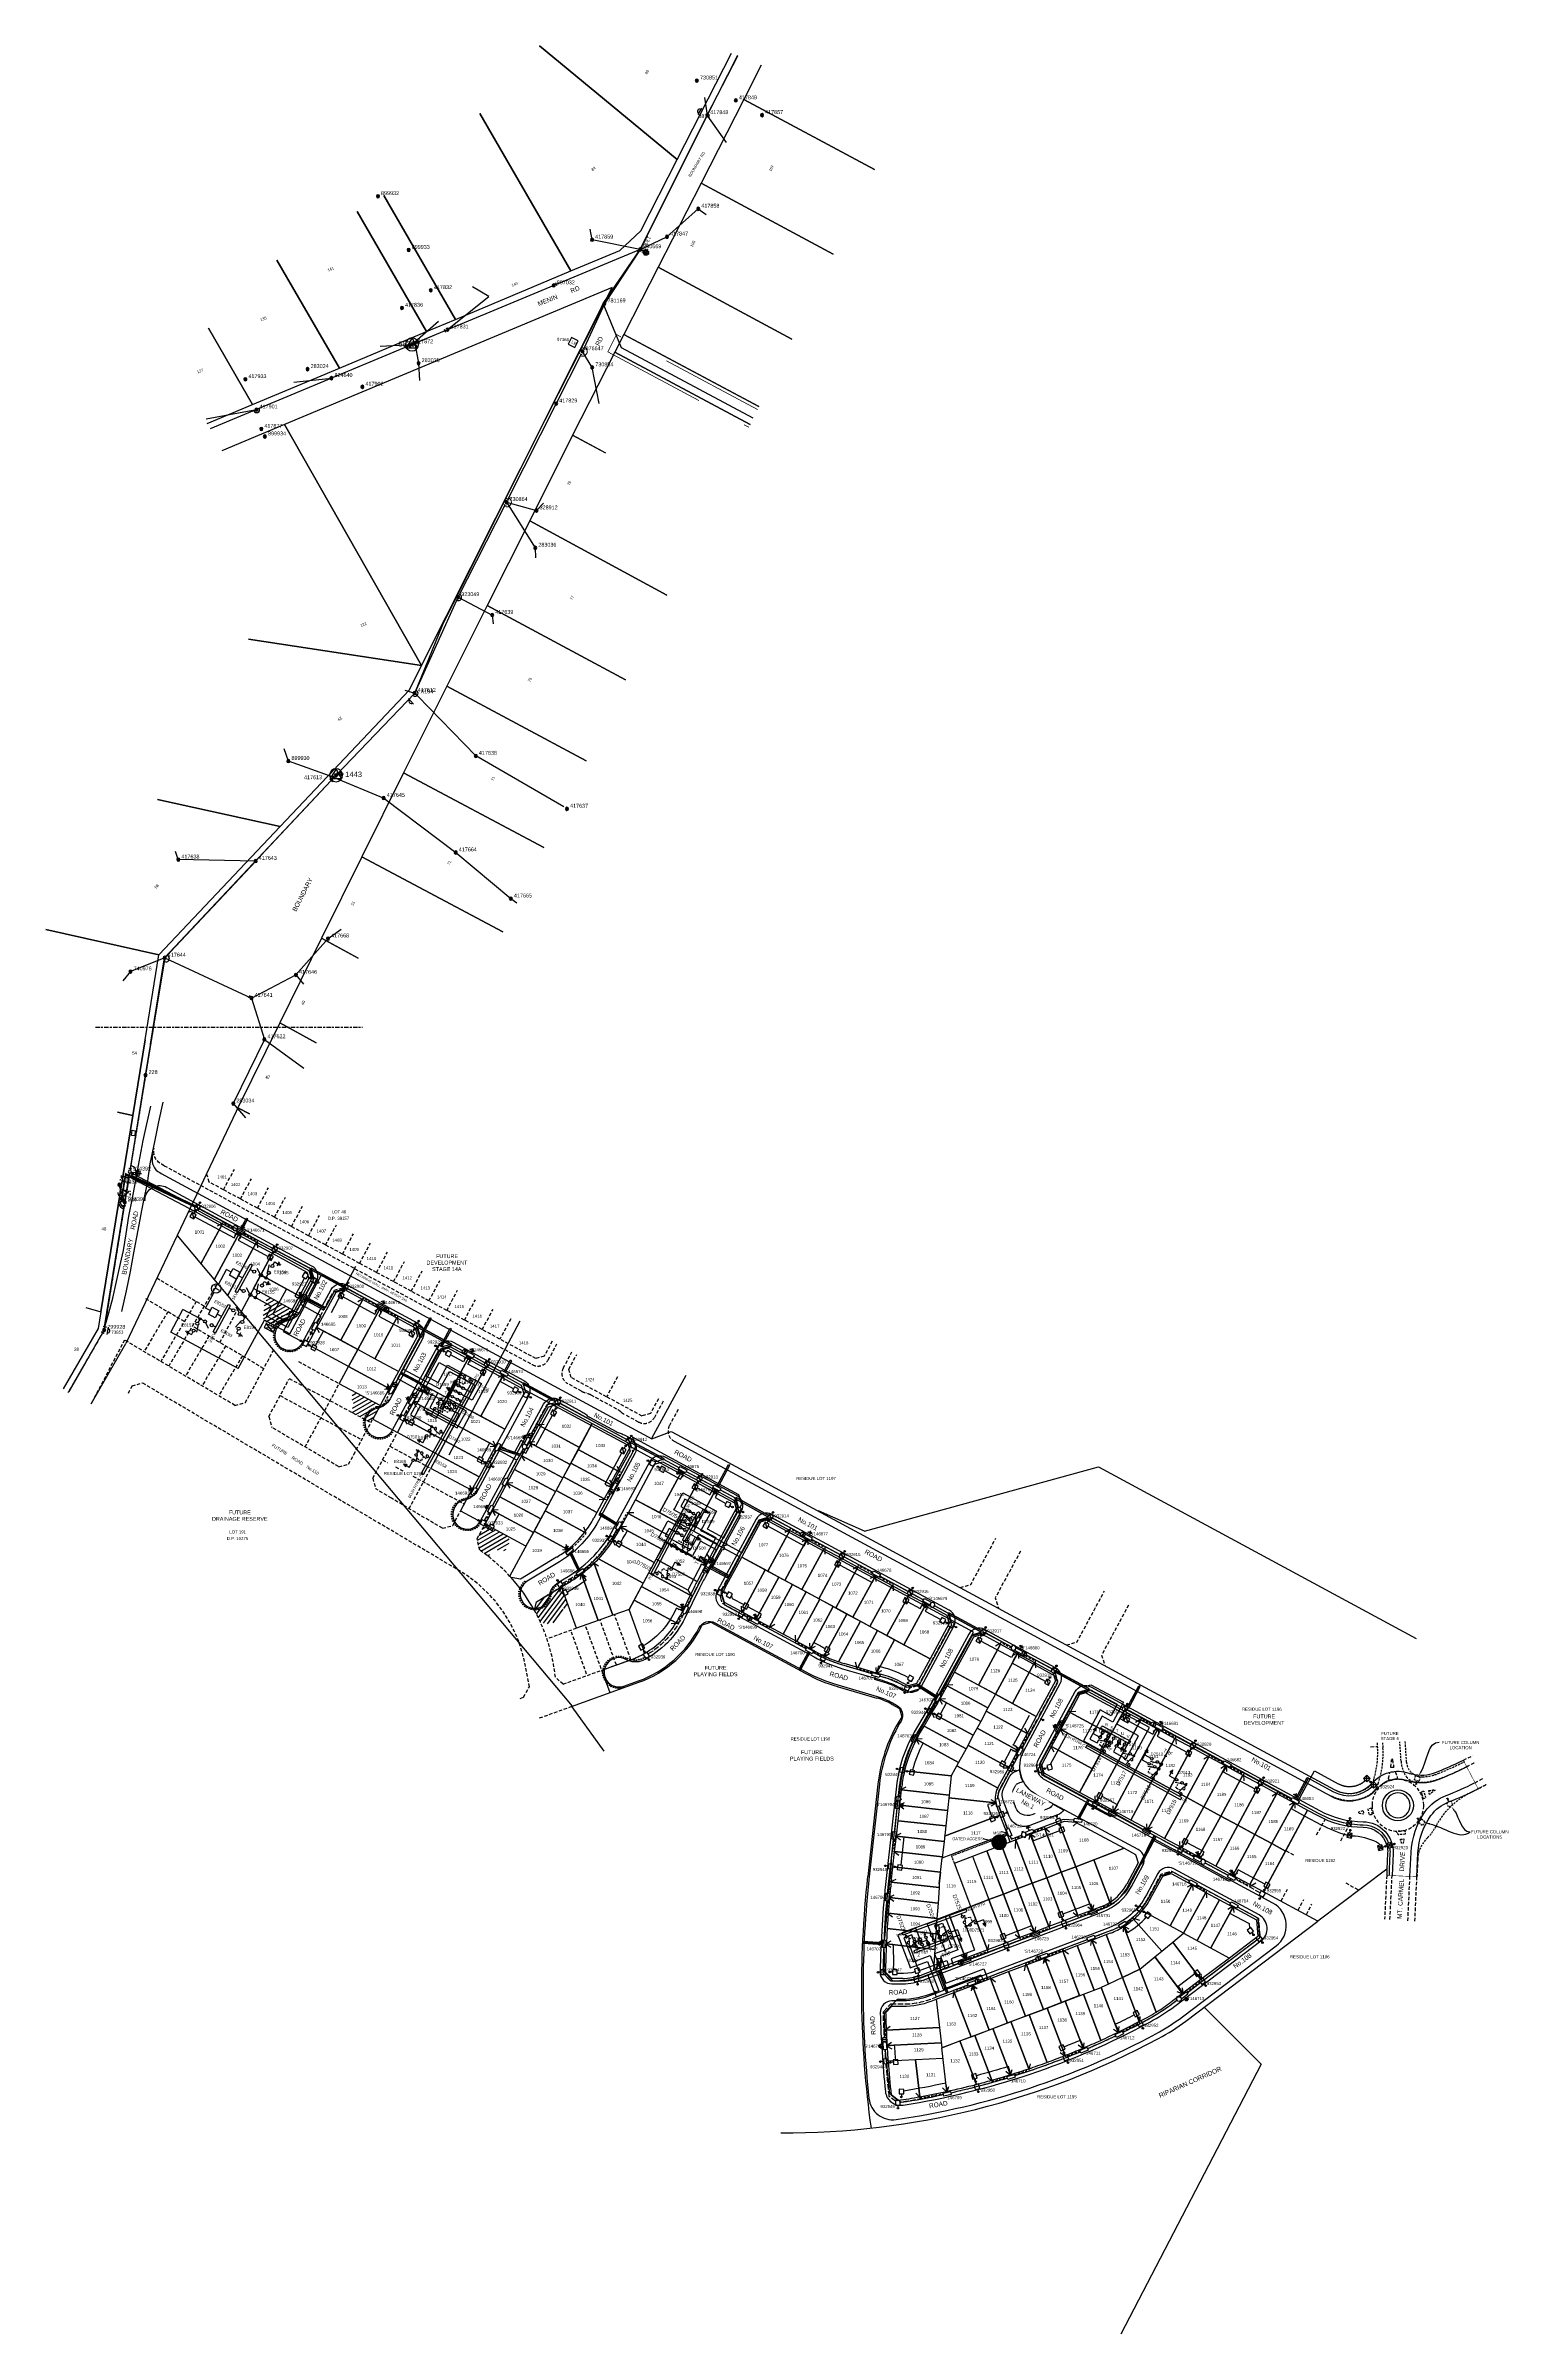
# Model space of a CAD drawing. Header units: metres. Extents: x 303507 to 304452, y 6274483 to 6275961.
import ezdxf
from ezdxf import colors
from ezdxf.entities.mleader import LeaderData, LeaderLine
from ezdxf.enums import TextEntityAlignment as Align
from ezdxf.math import Vec2, Vec3

# ---------------------------------------------------------------- set-up
doc = ezdxf.new("R2010")
doc.units = ezdxf.units.M
doc.header["$LTSCALE"] = 0.7
for name, pattern in [('A', [0]), ('Cable Exist OH', [1, 1, 0]), ('Cable Exist UG', [8.2, 4, -1.2, 1.8, -1.2]), ('Cable Remove', [2, 0, -2]), ('CENTERX2', [101.6, 63.5, -12.7, 12.7, -12.7]), ('Dash', [5, 3, -2]), ('DASHED', [19.05, 12.7, -6.35]), ('DIVIDE', [31.75, 12.7, -6.35, 0, -6.35, 0, -6.35]), ('HIDDEN', [9.525, 6.35, -3.175]), ('HIDDEN2', [4.7625, 3.175, -1.5875]), ('IE Trench LV', [6.5, 5, -1.5])]:
    doc.linetypes.add(name, pattern=pattern)
doc.layers.get('0').update_dxf_attribs({"color": 6})
for name, color, linetype in [('_User Miscellaneous1', 3, 'Continuous'), ('_User Miscellaneous10', 8, 'Continuous'), ('_User Miscellaneous11', 7, 'Continuous'), ('_User Miscellaneous4', 7, 'Continuous'), ('_User Miscellaneous7', 150, 'Continuous'), ('_User Miscellaneous8', 7, 'Continuous'), ('_User Miscellaneous9', 8, 'Continuous'), ('_User Miscellaneous9 @ 0.5', 8, 'Continuous'), ('_User_HV_Exist', 7, 'Continuous'), ('_User_LV_Exist', 7, 'Continuous'), ('Cadastre Developer_SP_NEW', 4, 'Continuous'), ('Cadastre Easements_SP_NEW', 7, 'Continuous'), ('Cadastre Land Parcels_SP_EXT', 4, 'Continuous'), ('Cadastre Roads_SP_EXT', 7, 'Continuous'), ('Cadastre Roads_SP_NEW', 8, 'Continuous'), ('Duct_SP_NEW', 2, 'Continuous'), ('Equip_HV_NEW', 2, 'Continuous'), ('Equip_LV_EXT', 7, 'Continuous'), ('Equip_LV_MOD', 5, 'Continuous'), ('Equip_LV_NEW', 5, 'Continuous'), ('Equip_SP_HV_EXT', 7, 'Continuous'), ('Equip_SP_HV_NEW', 2, 'Continuous'), ('Equip_SP_LV_NEW', 2, 'Continuous'), ('Equip_SP_SL_EXT', 7, 'Continuous'), ('Equip_SP_SL_NEW', 70, 'Continuous'), ('Mains_HV_MOD', 3, 'Continuous'), ('Mains_HV_New_A41', 2, 'Continuous'), ('Mains_HV_NEW_Hardwired', 7, 'Continuous'), ('Mains_HV_NEW_U72', 2, 'Continuous'), ('Mains_LV_NEW_Hardwired', 2, 'Continuous'), ('Mains_LV_NEW_R6', 2, 'Continuous'), ('Mains_LV_NEW_T84', 2, 'Continuous'), ('OH_Details_SP_MISC', 6, 'Continuous'), ('Services_SP_EXT', 7, 'Continuous'), ('Services_SP_NEW_UG', 2, 'Continuous'), ('Sub_HV_NEW', 2, 'Continuous'), ('Sub_LV_EXT', 5, 'Continuous'), ('Sub_SP_NEW', 2, 'Continuous'), ('Sub_SP_TR_HV_LV_EXT', 7, 'Continuous'), ('SupportsOH_SP_TR_HV_LV_SL_EXT', 7, 'Continuous'), ('SupportsOH_SP_TR_HV_LV_SL_MOD', 3, 'Continuous'), ('SupportsOH_SP_TR_HV_LV_SL_NEW', 2, 'Continuous'), ('SupportsUG_SP_LV_NEW', 2, 'Continuous'), ('SupportsUG_SP_LV_SL_NEW', 2, 'Continuous'), ('Trench_SP_NEW', 2, 'Continuous')]:
    doc.layers.add(name, color=color, linetype=linetype)
for name, color, linetype, lineweight in [('_User Miscellaneous12', 7, 'Continuous', 35), ('_User Miscellaneous5', 7, 'Continuous', 35), ('Cadastre Other Property_SP_EXT', 9, 'HIDDEN', 5)]:
    doc.layers.add(name, color=color, linetype=linetype, lineweight=lineweight)
doc.layers.add('Features_HIDE', color=1, linetype='Continuous', plot=False)
doc.layers.add('Viewports', color=8, linetype='Continuous', plot=False)
doc.styles.add('ARIAL', font='arial.ttf', dxfattribs={"height": 2})
doc.styles.add('ARIAL 3.0', font='arial.ttf', dxfattribs={"height": 3})
doc.styles.add('COPPER', font='')
doc.styles.add('Dot', font='dotfont.shx', dxfattribs={"height": 2})
doc.styles.add('iecARIAL', font='arial.ttf', dxfattribs={"height": 2})
doc.styles.add('IESYMBOL1', font='isocp.shx')
doc.styles.add('POLE_LABEL', font='arial.ttf')
doc.styles.add('SL_LABEL', font='arial.ttf')
doc.styles.get("Standard").update_dxf_attribs({"font": 'arial.ttf'})
doc.styles.add('style1', font='iso3098b.shx')
doc.styles.add('SWG_LABEL', font='arial.ttf')
doc.styles.add('SWITCH_LABEL', font='arial.ttf', dxfattribs={"height": 2.5})
doc.styles.get('COPPER').set_extended_font_data('CopprplGoth Bd BT')
doc.linetypes.add('Cable New UG', pattern='A,8,-1,["x",style1,S=3.5,R=0,X=0.35,Y=-1],-3.5', length=12.5)
doc.linetypes.add('Cable V', pattern='A,8,-1,["V",Standard,S=2.5,R=0,X=0.35,Y=-1.25],-3.5', length=12.5)
doc.linetypes.add('Cable Z', pattern='A,8,-1,["Z",Standard,S=2.5,R=0,X=0.35,Y=-1.25],-3.5', length=12.5)
doc.linetypes.add('IE Trench HV', pattern='A,8,-2,["/",style1,S=2.5,R=0,X=0.1,Y=-1],-4.5', length=14.5)
pattern_1 = [(0, (0, 0), (0, 6.985), [5.08, -1.905]), (90, (0, 0), (-6.985, 4e-16), [5.08, -1.905])]

# ---------------------------------------------------------------- blocks, each defined once
blk = doc.blocks.new('POLE_EXT')
blk.add_hatch(color=256).paths.add_polyline_path([(-1, 0, 1), (1, 0, 1)])
blk.add_lwpolyline([(-1, 0, 1), (1, 0, 1)], format="xyb", close=True)
for tag, height, flags, p in [('pNumber', 2.5, 8, (-17.8, 2.1)), ('OWNED_BY', 0.2, 9, (1.4, -0.4)), ('PARENT', 0.2, 9, (1.4, -0.6)), ('SPECIAL_USE', 0.2, 9, (1.4, -0.8)), ('STATE', 0.2, 9, (1.4, -1)), ('USAGE', 0.2, 9, (1.4, -1.2)), ('cLV', 0.2, 9, (1.4, -1.4)), ('hDepth', 0.2, 9, (1.4, -1.6)), ('hDia', 0.2, 9, (1.4, -1.8)), ('cHV', 0.2, 9, (1.4, -2)), ('LBRACKET', 0.2, 9, (1.4, -2.2)), ('LExisting', 0.2, 9, (1.4, -2.4)), ('LANTNUMBER', 0.2, 9, (1.4, -2.6)), ('LOther', 0.2, 9, (1.4, -2.8)), ('LRemove', 0.2, 9, (1.4, -3)), ('LEGEND', 0.2, 9, (1.4, -3.2)), ('cLinedev', 0.2, 9, (1.4, -3.4)), ('LOCATION', 0.2, 9, (1.4, -3.6)), ('pExisting', 0.2, 9, (1.4, -3.8)), ('PFNUMBER', 0.2, 9, (1.4, -4)), ('NEWPFNUMBER', 0.2, 9, (1.4, -4.2)), ('pFooting', 0.2, 9, (1.4, -4.4)), ('pNew', 0.2, 9, (1.4, -4.6)), ('pRelocate', 0.2, 9, (1.4, -5)), ('pRemove', 0.2, 9, (1.4, -5.2)), ('pReplace', 0.2, 9, (1.4, -5.4)), ('pStay', 0.2, 9, (1.4, -5.6)), ('pType', 0.2, 9, (1.4, -5.8)), ('cspan', 0.2, 9, (1.4, -6)), ('STREETNAME', 0.2, 9, (1.4, -6.2)), ('SUBURB', 0.2, 9, (1.4, -6.4)), ('NOTES', 0.2, 9, (1.4, -6.6)), ('MAINTAINED_BY', 0.2, 9, (1.4, -6.8)), ('OPERATED_BY', 0.2, 9, (1.4, -7))]:
    blk.add_attdef(tag, text='', height=height, dxfattribs=dict(flags=flags)).set_placement(p, align=Align.MIDDLE_LEFT)
at = {"style": 'POLE_LABEL', "flags": 9}
for tag, p in [('STRUCTURE_PLANT_NUMBER', (1.4, 0)), ('STREET_CODE', (1.4, -0.2))]:
    blk.add_attdef(tag, text='', height=0.2, dxfattribs=at).set_placement(p, align=Align.MIDDLE_LEFT)
at = {"flags": 1}
blk.add_attdef('Z', (1.4, -7.3), '', height=0.2, dxfattribs=at)
at = {"layer": 'Features_HIDE', "style": 'POLE_LABEL', "flags": 8}
blk.add_attdef('ASSET_NUM', text='', height=2.5, dxfattribs=at).set_placement((2, 2), align=Align.MIDDLE_LEFT)
blk = doc.blocks.new('*U107')
at = {"layer": '_User Miscellaneous7', "lineweight": -3}
blk.add_lwpolyline([(-1.5, -6), (1.5, -6), (1.5, -3), (-1.5, -3)], close=True, dxfattribs=at)
for points in [[(-1.5, -3), (1.5, -6)], [(0, -3), (0, -1.6)]]:
    blk.add_lwpolyline(points, dxfattribs=at)
blk.add_circle((0, -1.1), 0.5, dxfattribs=at)
at = {"layer": '_User Miscellaneous8', "color": 2, "lineweight": -3}
blk.add_lwpolyline([(-1.5, 0), (1.5, 0), (1.5, 3), (-1.5, 3)], close=True, dxfattribs=at)
blk.add_lwpolyline([(-1.5, 3), (1.5, 0)], dxfattribs=at)
at = {"style": 'POLE_LABEL', "flags": 9}
blk.add_attdef('STRUCTURE_PLANT_NUMBER', text='', height=0.2, dxfattribs=at).set_placement((1.6, 1.7), align=Align.MIDDLE_LEFT)
for tag, flags, p in [('STREET_CODE', 9, (1.6, 1.5)), ('COLUMN_TYPE', 9, (1.6, 1.3)), ('OWNED_BY', 9, (1.6, 1.1)), ('OPERATED_BY', 9, (1.6, 0.9)), ('MAINTAINED_BY', 9, (1.6, 0.7)), ('STATE', 9, (1.6, 0.5)), ('USAGE', 9, (1.6, 0.3)), ('LEGEND', 9, (1.6, 0.1)), ('Z', 1, (1.6, -1.3)), ('PARENT', 9, (1.6, -0.1)), ('SUBURB', 9, (1.6, -0.3)), ('STREETNAME', 9, (1.6, -0.5)), ('LOCATION', 9, (1.6, -0.7)), ('NOTES', 9, (1.6, -0.9)), ('LABEL_ALIGNMENT', 9, (1.6, -1.1))]:
    blk.add_attdef(tag, text='', height=0.2, dxfattribs=dict(flags=flags)).set_placement(p, align=Align.MIDDLE_LEFT)
at = {"layer": '_User Miscellaneous5', "style": 'ARIAL', "flags": 8}
blk.add_attdef('ASSET_NUM', text='', height=2, dxfattribs=at).set_placement((2, 3.5), align=Align.MIDDLE_LEFT)
blk = doc.blocks.new('*U66')
at = {"layer": '_User Miscellaneous8', "color": 2}
blk.add_line((0, 0), (0, 1.5), dxfattribs=at)
blk.add_circle((0, 2), 0.5, dxfattribs=at)
for tag, p, flags in [('Z', (0, 0), 1), ('OPERATED_BY', (0, -9.6), 9)]:
    blk.add_attdef(tag, p, '', height=0.2, dxfattribs=dict(flags=flags))
at = {"style": 'SL_LABEL', "flags": 9}
blk.add_attdef('STREET_CODE', text='', height=0.2, dxfattribs=at).set_placement((0, -0.2), align=Align.MIDDLE_LEFT)
at = {"flags": 9}
for tag, p in [('CONSTRUCTED_VOLTAGE', (0, -0.4)), ('CONTROL_TYPE', (0, -0.6)), ('LANTERN_PURPOSE', (0, -0.8)), ('LANTERN_TYPE', (0, -1)), ('NO_PHASES', (0, -1.2)), ('OPERATING_VOLTAGE', (0, -1.4)), ('ORIENTATION', (0, -1.6)), ('OWNED_BY', (0, -1.8)), ('STATE', (0, -2)), ('USAGE', (0, -2.2)), ('CEXIST', (0, -2.4)), ('CNEW', (0, -2.6)), ('CNUMBER', (0, -2.8)), ('CREMOVE', (0, -3)), ('CREPLACE', (0, -3.2)), ('LKINGHEIGHT', (0, -3.4)), ('LBRACKET', (0, -3.6)), ('LBRACKETVOCAB', (0, -3.8)), ('LCATEGORY', (0, -4)), ('LCHARGE1', (0, -4.2)), ('LCHARGE1PERCENT', (0, -4.4)), ('LCHARGE2', (0, -4.6)), ('LCHARGE2PERCENT', (0, -4.8)), ('LCHARGE3', (0, -5)), ('LCHARGE3PERCENT', (0, -5.2)), ('LEXIST', (0, -5.4)), ('LLAMP', (0, -5.6)), ('LLAMPVOCAB', (0, -5.8)), ('LMAST', (0, -6)), ('LMASTVOCAB', (0, -6.2)), ('LNEW', (0, -6.4)), ('LANTNUMBER', (0, -6.6)), ('LOUTREACH', (0, -7)), ('LOUTREACHVOCAB', (0, -7.2)), ('LRATECODE', (0, -7.4)), ('LREMOVE', (0, -7.6)), ('LREPLACE', (0, -7.8)), ('LTYPE', (0, -8)), ('LTYPEVOCAB', (0, -8.2)), ('LEGEND', (0, -8.4)), ('SUBURB', (0, -8.6)), ('STREETNAME', (0, -8.8)), ('LOCATION', (0, -9)), ('NOTES', (0, -9.2)), ('MAINTAINED_BY', (0, -9.9))]:
    blk.add_attdef(tag, text='', height=0.2, dxfattribs=at).set_placement(p, align=Align.MIDDLE_LEFT)
blk = doc.blocks.new('*U106')
at = {"layer": '_User Miscellaneous7', "lineweight": -3}
blk.add_lwpolyline([(-1.5, -6), (1.5, -6), (1.5, -3), (-1.5, -3)], close=True, dxfattribs=at)
blk.add_lwpolyline([(0, -3), (0, -1.6)], dxfattribs=at)
blk.add_circle((0, -1.1), 0.5, dxfattribs=at)
at = {"layer": '_User Miscellaneous8', "color": 2, "lineweight": -3}
blk.add_lwpolyline([(-1.5, 0), (1.5, 0), (1.5, 3), (-1.5, 3)], close=True, dxfattribs=at)
at = {"style": 'POLE_LABEL', "flags": 9}
blk.add_attdef('STRUCTURE_PLANT_NUMBER', text='', height=0.2, dxfattribs=at).set_placement((1.6, 1.7), align=Align.MIDDLE_LEFT)
for tag, flags, p in [('STREET_CODE', 9, (1.6, 1.5)), ('COLUMN_TYPE', 9, (1.6, 1.3)), ('OWNED_BY', 9, (1.6, 1.1)), ('OPERATED_BY', 9, (1.6, 0.9)), ('MAINTAINED_BY', 9, (1.6, 0.7)), ('STATE', 9, (1.6, 0.5)), ('USAGE', 9, (1.6, 0.3)), ('LEGEND', 9, (1.6, 0.1)), ('Z', 1, (1.6, -1.3)), ('PARENT', 9, (1.6, -0.1)), ('SUBURB', 9, (1.6, -0.3)), ('STREETNAME', 9, (1.6, -0.5)), ('LOCATION', 9, (1.6, -0.7)), ('NOTES', 9, (1.6, -0.9)), ('LABEL_ALIGNMENT', 9, (1.6, -1.1))]:
    blk.add_attdef(tag, text='', height=0.2, dxfattribs=dict(flags=flags)).set_placement(p, align=Align.MIDDLE_LEFT)
at = {"layer": '_User Miscellaneous5', "style": 'ARIAL', "flags": 8}
blk.add_attdef('ASSET_NUM', text='', height=2, dxfattribs=at).set_placement((2, 3.5), align=Align.MIDDLE_LEFT)
blk = doc.blocks.new('*U96')
at = {"layer": '_User Miscellaneous7', "lineweight": -3}
blk.add_lwpolyline([(-1.9, -6.3), (1, -6.3), (1, -3.3), (-1.9, -3.3)], close=True, dxfattribs=at)
blk.add_lwpolyline([(-0.5, -3.3), (-0.5, -1.9)], dxfattribs=at)
blk.add_circle((-0.5, -1.4), 0.5, dxfattribs=at)
at = {"layer": '_User Miscellaneous8', "color": 2, "lineweight": -3}
blk.add_lwpolyline([(-1.5, 0), (1.5, 0), (1.5, 3), (-1.5, 3)], close=True, dxfattribs=at)
at = {"style": 'POLE_LABEL', "flags": 9}
blk.add_attdef('STRUCTURE_PLANT_NUMBER', text='', height=0.2, dxfattribs=at).set_placement((1.6, 1.7), align=Align.MIDDLE_LEFT)
for tag, flags, p in [('STREET_CODE', 9, (1.6, 1.5)), ('COLUMN_TYPE', 9, (1.6, 1.3)), ('OWNED_BY', 9, (1.6, 1.1)), ('OPERATED_BY', 9, (1.6, 0.9)), ('MAINTAINED_BY', 9, (1.6, 0.7)), ('STATE', 9, (1.6, 0.5)), ('USAGE', 9, (1.6, 0.3)), ('LEGEND', 9, (1.6, 0.1)), ('Z', 1, (1.6, -1.3)), ('PARENT', 9, (1.6, -0.1)), ('SUBURB', 9, (1.6, -0.3)), ('STREETNAME', 9, (1.6, -0.5)), ('LOCATION', 9, (1.6, -0.7)), ('NOTES', 9, (1.6, -0.9)), ('LABEL_ALIGNMENT', 9, (1.6, -1.1))]:
    blk.add_attdef(tag, text='', height=0.2, dxfattribs=dict(flags=flags)).set_placement(p, align=Align.MIDDLE_LEFT)
at = {"layer": '_User Miscellaneous5', "style": 'ARIAL', "flags": 8}
blk.add_attdef('ASSET_NUM', text='', height=2, dxfattribs=at).set_placement((2, 3.5), align=Align.MIDDLE_LEFT)
blk = doc.blocks.new('*U141')
at = {"layer": '_User Miscellaneous7', "lineweight": -3}
blk.add_lwpolyline([(-1.5, -6.3), (1.5, -6.3), (1.5, -3.3), (-1.5, -3.3)], close=True, dxfattribs=at)
blk.add_lwpolyline([(0, -3.3), (0, -1.9)], dxfattribs=at)
blk.add_circle((0, -1.4), 0.5, dxfattribs=at)
at = {"layer": '_User Miscellaneous8', "color": 2, "lineweight": -3}
blk.add_lwpolyline([(-1.5, 0), (1.5, 0), (1.5, 3), (-1.5, 3)], close=True, dxfattribs=at)
at = {"style": 'POLE_LABEL', "flags": 9}
blk.add_attdef('STRUCTURE_PLANT_NUMBER', text='', height=0.2, dxfattribs=at).set_placement((1.6, 1.7), align=Align.MIDDLE_LEFT)
for tag, flags, p in [('STREET_CODE', 9, (1.6, 1.5)), ('COLUMN_TYPE', 9, (1.6, 1.3)), ('OWNED_BY', 9, (1.6, 1.1)), ('OPERATED_BY', 9, (1.6, 0.9)), ('MAINTAINED_BY', 9, (1.6, 0.7)), ('STATE', 9, (1.6, 0.5)), ('USAGE', 9, (1.6, 0.3)), ('LEGEND', 9, (1.6, 0.1)), ('Z', 1, (1.6, -1.3)), ('PARENT', 9, (1.6, -0.1)), ('SUBURB', 9, (1.6, -0.3)), ('STREETNAME', 9, (1.6, -0.5)), ('LOCATION', 9, (1.6, -0.7)), ('NOTES', 9, (1.6, -0.9)), ('LABEL_ALIGNMENT', 9, (1.6, -1.1))]:
    blk.add_attdef(tag, text='', height=0.2, dxfattribs=dict(flags=flags)).set_placement(p, align=Align.MIDDLE_LEFT)
at = {"layer": '_User Miscellaneous5', "style": 'ARIAL', "flags": 8}
blk.add_attdef('ASSET_NUM', text='', height=2, dxfattribs=at).set_placement((2, 3.5), align=Align.MIDDLE_LEFT)
blk = doc.blocks.new('*U136')
at = {"layer": '_User Miscellaneous7', "lineweight": -3}
blk.add_lwpolyline([(-1, -5.9), (1.9, -5.9), (1.9, -2.9), (-1, -2.9)], close=True, dxfattribs=at)
for points in [[(-1, -2.9), (2, -5.9)], [(0.5, -2.9), (0.5, -1.5)]]:
    blk.add_lwpolyline(points, dxfattribs=at)
blk.add_circle((0.5, -1), 0.5, dxfattribs=at)
at = {"layer": '_User Miscellaneous8', "color": 2, "lineweight": -3}
blk.add_lwpolyline([(-1.5, 0), (1.5, 0), (1.5, 3), (-1.5, 3)], close=True, dxfattribs=at)
blk.add_lwpolyline([(-1.5, 3), (1.5, 0)], dxfattribs=at)
at = {"style": 'POLE_LABEL', "flags": 9}
blk.add_attdef('STRUCTURE_PLANT_NUMBER', text='', height=0.2, dxfattribs=at).set_placement((1.6, 1.7), align=Align.MIDDLE_LEFT)
for tag, flags, p in [('STREET_CODE', 9, (1.6, 1.5)), ('COLUMN_TYPE', 9, (1.6, 1.3)), ('OWNED_BY', 9, (1.6, 1.1)), ('OPERATED_BY', 9, (1.6, 0.9)), ('MAINTAINED_BY', 9, (1.6, 0.7)), ('STATE', 9, (1.6, 0.5)), ('USAGE', 9, (1.6, 0.3)), ('LEGEND', 9, (1.6, 0.1)), ('Z', 1, (1.6, -1.3)), ('PARENT', 9, (1.6, -0.1)), ('SUBURB', 9, (1.6, -0.3)), ('STREETNAME', 9, (1.6, -0.5)), ('LOCATION', 9, (1.6, -0.7)), ('NOTES', 9, (1.6, -0.9)), ('LABEL_ALIGNMENT', 9, (1.6, -1.1))]:
    blk.add_attdef(tag, text='', height=0.2, dxfattribs=dict(flags=flags)).set_placement(p, align=Align.MIDDLE_LEFT)
at = {"layer": '_User Miscellaneous5', "style": 'ARIAL', "flags": 8}
blk.add_attdef('ASSET_NUM', text='', height=2, dxfattribs=at).set_placement((2, 3.5), align=Align.MIDDLE_LEFT)
blk = doc.blocks.new('*U97')
at = {"layer": '_User Miscellaneous7', "lineweight": -3}
blk.add_lwpolyline([(-1.1, -7.5), (1.9, -7.5), (1.9, -4.5), (-1.1, -4.5)], close=True, dxfattribs=at)
blk.add_lwpolyline([(0.4, -4.5), (0.4, -3.1)], dxfattribs=at)
blk.add_circle((0.4, -2.6), 0.5, dxfattribs=at)
at = {"layer": '_User Miscellaneous8', "color": 2, "lineweight": -3}
blk.add_lwpolyline([(-1.5, 0), (1.5, 0), (1.5, 3), (-1.5, 3)], close=True, dxfattribs=at)
at = {"style": 'POLE_LABEL', "flags": 9}
blk.add_attdef('STRUCTURE_PLANT_NUMBER', text='', height=0.2, dxfattribs=at).set_placement((1.6, 1.7), align=Align.MIDDLE_LEFT)
for tag, flags, p in [('STREET_CODE', 9, (1.6, 1.5)), ('COLUMN_TYPE', 9, (1.6, 1.3)), ('OWNED_BY', 9, (1.6, 1.1)), ('OPERATED_BY', 9, (1.6, 0.9)), ('MAINTAINED_BY', 9, (1.6, 0.7)), ('STATE', 9, (1.6, 0.5)), ('USAGE', 9, (1.6, 0.3)), ('LEGEND', 9, (1.6, 0.1)), ('Z', 1, (1.6, -1.3)), ('PARENT', 9, (1.6, -0.1)), ('SUBURB', 9, (1.6, -0.3)), ('STREETNAME', 9, (1.6, -0.5)), ('LOCATION', 9, (1.6, -0.7)), ('NOTES', 9, (1.6, -0.9)), ('LABEL_ALIGNMENT', 9, (1.6, -1.1))]:
    blk.add_attdef(tag, text='', height=0.2, dxfattribs=dict(flags=flags)).set_placement(p, align=Align.MIDDLE_LEFT)
at = {"layer": '_User Miscellaneous5', "style": 'ARIAL', "flags": 8}
blk.add_attdef('ASSET_NUM', text='', height=2, dxfattribs=at).set_placement((2, 3.5), align=Align.MIDDLE_LEFT)
blk = doc.blocks.new('*U105')
at = {"layer": '_User Miscellaneous7', "lineweight": -3}
blk.add_lwpolyline([(-0.7, -7.4), (2.3, -7.4), (2.3, -4.4), (-0.7, -4.4)], close=True, dxfattribs=at)
for points in [[(-0.7, -4.4), (2.3, -7.4)], [(0.8, -4.4), (0.8, -3)]]:
    blk.add_lwpolyline(points, dxfattribs=at)
blk.add_circle((0.8, -2.5), 0.5, dxfattribs=at)
at = {"layer": '_User Miscellaneous8', "color": 2, "lineweight": -3}
blk.add_lwpolyline([(-1.5, 0), (1.5, 0), (1.5, 3), (-1.5, 3)], close=True, dxfattribs=at)
blk.add_lwpolyline([(-1.5, 3), (1.5, 0)], dxfattribs=at)
at = {"style": 'POLE_LABEL', "flags": 9}
blk.add_attdef('STRUCTURE_PLANT_NUMBER', text='', height=0.2, dxfattribs=at).set_placement((1.6, 1.7), align=Align.MIDDLE_LEFT)
for tag, flags, p in [('STREET_CODE', 9, (1.6, 1.5)), ('COLUMN_TYPE', 9, (1.6, 1.3)), ('OWNED_BY', 9, (1.6, 1.1)), ('OPERATED_BY', 9, (1.6, 0.9)), ('MAINTAINED_BY', 9, (1.6, 0.7)), ('STATE', 9, (1.6, 0.5)), ('USAGE', 9, (1.6, 0.3)), ('LEGEND', 9, (1.6, 0.1)), ('Z', 1, (1.6, -1.3)), ('PARENT', 9, (1.6, -0.1)), ('SUBURB', 9, (1.6, -0.3)), ('STREETNAME', 9, (1.6, -0.5)), ('LOCATION', 9, (1.6, -0.7)), ('NOTES', 9, (1.6, -0.9)), ('LABEL_ALIGNMENT', 9, (1.6, -1.1))]:
    blk.add_attdef(tag, text='', height=0.2, dxfattribs=dict(flags=flags)).set_placement(p, align=Align.MIDDLE_LEFT)
at = {"layer": '_User Miscellaneous5', "style": 'ARIAL', "flags": 8}
blk.add_attdef('ASSET_NUM', text='', height=2, dxfattribs=at).set_placement((2, 3.5), align=Align.MIDDLE_LEFT)
blk = doc.blocks.new('*U98')
at = {"layer": '_User Miscellaneous7', "lineweight": -3}
blk.add_lwpolyline([(-1.7, -7.4), (1.3, -7.4), (1.3, -4.4), (-1.7, -4.4)], close=True, dxfattribs=at)
for points in [[(-1.7, -4.4), (1.3, -7.4)], [(-0.2, -4.4), (-0.2, -3)]]:
    blk.add_lwpolyline(points, dxfattribs=at)
blk.add_circle((-0.2, -2.5), 0.5, dxfattribs=at)
at = {"layer": '_User Miscellaneous8', "color": 2, "lineweight": -3}
blk.add_lwpolyline([(-1.5, 0), (1.5, 0), (1.5, 3), (-1.5, 3)], close=True, dxfattribs=at)
blk.add_lwpolyline([(-1.5, 3), (1.5, 0)], dxfattribs=at)
at = {"style": 'POLE_LABEL', "flags": 9}
blk.add_attdef('STRUCTURE_PLANT_NUMBER', text='', height=0.2, dxfattribs=at).set_placement((1.6, 1.7), align=Align.MIDDLE_LEFT)
for tag, flags, p in [('STREET_CODE', 9, (1.6, 1.5)), ('COLUMN_TYPE', 9, (1.6, 1.3)), ('OWNED_BY', 9, (1.6, 1.1)), ('OPERATED_BY', 9, (1.6, 0.9)), ('MAINTAINED_BY', 9, (1.6, 0.7)), ('STATE', 9, (1.6, 0.5)), ('USAGE', 9, (1.6, 0.3)), ('LEGEND', 9, (1.6, 0.1)), ('Z', 1, (1.6, -1.3)), ('PARENT', 9, (1.6, -0.1)), ('SUBURB', 9, (1.6, -0.3)), ('STREETNAME', 9, (1.6, -0.5)), ('LOCATION', 9, (1.6, -0.7)), ('NOTES', 9, (1.6, -0.9)), ('LABEL_ALIGNMENT', 9, (1.6, -1.1))]:
    blk.add_attdef(tag, text='', height=0.2, dxfattribs=dict(flags=flags)).set_placement(p, align=Align.MIDDLE_LEFT)
at = {"layer": '_User Miscellaneous5', "style": 'ARIAL', "flags": 8}
blk.add_attdef('ASSET_NUM', text='', height=2, dxfattribs=at).set_placement((2, 3.5), align=Align.MIDDLE_LEFT)
blk = doc.blocks.new('*U99')
at = {"layer": '_User Miscellaneous7', "lineweight": -3}
blk.add_lwpolyline([(-1.9, -7.5), (1.1, -7.5), (1.1, -4.5), (-1.9, -4.5)], close=True, dxfattribs=at)
blk.add_lwpolyline([(-0.4, -4.5), (-0.4, -3.1)], dxfattribs=at)
blk.add_circle((-0.4, -2.6), 0.5, dxfattribs=at)
at = {"layer": '_User Miscellaneous8', "color": 2, "lineweight": -3}
blk.add_lwpolyline([(-1.5, 0), (1.5, 0), (1.5, 3), (-1.5, 3)], close=True, dxfattribs=at)
at = {"style": 'POLE_LABEL', "flags": 9}
blk.add_attdef('STRUCTURE_PLANT_NUMBER', text='', height=0.2, dxfattribs=at).set_placement((1.6, 1.7), align=Align.MIDDLE_LEFT)
for tag, flags, p in [('STREET_CODE', 9, (1.6, 1.5)), ('COLUMN_TYPE', 9, (1.6, 1.3)), ('OWNED_BY', 9, (1.6, 1.1)), ('OPERATED_BY', 9, (1.6, 0.9)), ('MAINTAINED_BY', 9, (1.6, 0.7)), ('STATE', 9, (1.6, 0.5)), ('USAGE', 9, (1.6, 0.3)), ('LEGEND', 9, (1.6, 0.1)), ('Z', 1, (1.6, -1.3)), ('PARENT', 9, (1.6, -0.1)), ('SUBURB', 9, (1.6, -0.3)), ('STREETNAME', 9, (1.6, -0.5)), ('LOCATION', 9, (1.6, -0.7)), ('NOTES', 9, (1.6, -0.9)), ('LABEL_ALIGNMENT', 9, (1.6, -1.1))]:
    blk.add_attdef(tag, text='', height=0.2, dxfattribs=dict(flags=flags)).set_placement(p, align=Align.MIDDLE_LEFT)
at = {"layer": '_User Miscellaneous5', "style": 'ARIAL', "flags": 8}
blk.add_attdef('ASSET_NUM', text='', height=2, dxfattribs=at).set_placement((2, 3.5), align=Align.MIDDLE_LEFT)
blk = doc.blocks.new('*U100')
at = {"layer": '_User Miscellaneous7', "lineweight": -3}
blk.add_lwpolyline([(-1.1, -7.5), (1.8, -7.5), (1.8, -4.5), (-1.1, -4.5)], close=True, dxfattribs=at)
blk.add_lwpolyline([(0.4, -4.5), (0.4, -3.1)], dxfattribs=at)
blk.add_circle((0.4, -2.6), 0.5, dxfattribs=at)
at = {"layer": '_User Miscellaneous8', "color": 2, "lineweight": -3}
blk.add_lwpolyline([(-1.5, 0), (1.5, 0), (1.5, 3), (-1.5, 3)], close=True, dxfattribs=at)
at = {"style": 'POLE_LABEL', "flags": 9}
blk.add_attdef('STRUCTURE_PLANT_NUMBER', text='', height=0.2, dxfattribs=at).set_placement((1.6, 1.7), align=Align.MIDDLE_LEFT)
for tag, flags, p in [('STREET_CODE', 9, (1.6, 1.5)), ('COLUMN_TYPE', 9, (1.6, 1.3)), ('OWNED_BY', 9, (1.6, 1.1)), ('OPERATED_BY', 9, (1.6, 0.9)), ('MAINTAINED_BY', 9, (1.6, 0.7)), ('STATE', 9, (1.6, 0.5)), ('USAGE', 9, (1.6, 0.3)), ('LEGEND', 9, (1.6, 0.1)), ('Z', 1, (1.6, -1.3)), ('PARENT', 9, (1.6, -0.1)), ('SUBURB', 9, (1.6, -0.3)), ('STREETNAME', 9, (1.6, -0.5)), ('LOCATION', 9, (1.6, -0.7)), ('NOTES', 9, (1.6, -0.9)), ('LABEL_ALIGNMENT', 9, (1.6, -1.1))]:
    blk.add_attdef(tag, text='', height=0.2, dxfattribs=dict(flags=flags)).set_placement(p, align=Align.MIDDLE_LEFT)
at = {"layer": '_User Miscellaneous5', "style": 'ARIAL', "flags": 8}
blk.add_attdef('ASSET_NUM', text='', height=2, dxfattribs=at).set_placement((2, 3.5), align=Align.MIDDLE_LEFT)
blk = doc.blocks.new('*U203')
at = {"layer": '_User Miscellaneous7', "lineweight": -3}
blk.add_lwpolyline([(0, -6), (3, -6), (3, -3), (0, -3)], close=True, dxfattribs=at)
blk.add_lwpolyline([(1.5, -3), (1.5, -1.6)], dxfattribs=at)
blk.add_circle((1.5, -1.1), 0.5, dxfattribs=at)
at = {"layer": '_User Miscellaneous8', "color": 2, "lineweight": -3}
blk.add_lwpolyline([(-1.5, 0), (1.5, 0), (1.5, 3), (-1.5, 3)], close=True, dxfattribs=at)
at = {"style": 'POLE_LABEL', "flags": 9}
blk.add_attdef('STRUCTURE_PLANT_NUMBER', text='', height=0.2, dxfattribs=at).set_placement((1.6, 1.7), align=Align.MIDDLE_LEFT)
for tag, flags, p in [('STREET_CODE', 9, (1.6, 1.5)), ('COLUMN_TYPE', 9, (1.6, 1.3)), ('OWNED_BY', 9, (1.6, 1.1)), ('OPERATED_BY', 9, (1.6, 0.9)), ('MAINTAINED_BY', 9, (1.6, 0.7)), ('STATE', 9, (1.6, 0.5)), ('USAGE', 9, (1.6, 0.3)), ('LEGEND', 9, (1.6, 0.1)), ('Z', 1, (1.6, -1.3)), ('PARENT', 9, (1.6, -0.1)), ('SUBURB', 9, (1.6, -0.3)), ('STREETNAME', 9, (1.6, -0.5)), ('LOCATION', 9, (1.6, -0.7)), ('NOTES', 9, (1.6, -0.9)), ('LABEL_ALIGNMENT', 9, (1.6, -1.1))]:
    blk.add_attdef(tag, text='', height=0.2, dxfattribs=dict(flags=flags)).set_placement(p, align=Align.MIDDLE_LEFT)
at = {"layer": '_User Miscellaneous5', "style": 'ARIAL', "flags": 8}
blk.add_attdef('ASSET_NUM', text='', height=2, dxfattribs=at).set_placement((2, 3.5), align=Align.MIDDLE_LEFT)
blk = doc.blocks.new('*U145')
at = {"layer": '_User Miscellaneous7', "lineweight": -3}
blk.add_lwpolyline([(-1.5, -5.8), (1.5, -5.8), (1.5, -2.8), (-1.5, -2.8)], close=True, dxfattribs=at)
for points in [[(-1.5, -2.8), (1.5, -5.8)], [(0, -2.8), (0, -1.4)]]:
    blk.add_lwpolyline(points, dxfattribs=at)
blk.add_circle((0, -0.9), 0.5, dxfattribs=at)
at = {"layer": '_User Miscellaneous8', "color": 2, "lineweight": -3}
blk.add_lwpolyline([(-1.5, 0), (1.5, 0), (1.5, 3), (-1.5, 3)], close=True, dxfattribs=at)
blk.add_lwpolyline([(-1.5, 3), (1.5, 0)], dxfattribs=at)
at = {"style": 'POLE_LABEL', "flags": 9}
blk.add_attdef('STRUCTURE_PLANT_NUMBER', text='', height=0.2, dxfattribs=at).set_placement((1.6, 1.7), align=Align.MIDDLE_LEFT)
for tag, flags, p in [('STREET_CODE', 9, (1.6, 1.5)), ('COLUMN_TYPE', 9, (1.6, 1.3)), ('OWNED_BY', 9, (1.6, 1.1)), ('OPERATED_BY', 9, (1.6, 0.9)), ('MAINTAINED_BY', 9, (1.6, 0.7)), ('STATE', 9, (1.6, 0.5)), ('USAGE', 9, (1.6, 0.3)), ('LEGEND', 9, (1.6, 0.1)), ('Z', 1, (1.6, -1.3)), ('PARENT', 9, (1.6, -0.1)), ('SUBURB', 9, (1.6, -0.3)), ('STREETNAME', 9, (1.6, -0.5)), ('LOCATION', 9, (1.6, -0.7)), ('NOTES', 9, (1.6, -0.9)), ('LABEL_ALIGNMENT', 9, (1.6, -1.1))]:
    blk.add_attdef(tag, text='', height=0.2, dxfattribs=dict(flags=flags)).set_placement(p, align=Align.MIDDLE_LEFT)
at = {"layer": '_User Miscellaneous5', "style": 'ARIAL', "flags": 8}
blk.add_attdef('ASSET_NUM', text='', height=2, dxfattribs=at).set_placement((2, 3.5), align=Align.MIDDLE_LEFT)
blk = doc.blocks.new('*U101')
at = {"layer": '_User Miscellaneous7', "lineweight": -3}
blk.add_lwpolyline([(-1.2, -6), (1.8, -6), (1.8, -3), (-1.2, -3)], close=True, dxfattribs=at)
blk.add_lwpolyline([(0.3, -3), (0.3, -1.6)], dxfattribs=at)
blk.add_circle((0.3, -1.1), 0.5, dxfattribs=at)
at = {"layer": '_User Miscellaneous8', "color": 2, "lineweight": -3}
blk.add_lwpolyline([(-1.5, 0), (1.5, 0), (1.5, 3), (-1.5, 3)], close=True, dxfattribs=at)
at = {"style": 'POLE_LABEL', "flags": 9}
blk.add_attdef('STRUCTURE_PLANT_NUMBER', text='', height=0.2, dxfattribs=at).set_placement((1.6, 1.7), align=Align.MIDDLE_LEFT)
for tag, flags, p in [('STREET_CODE', 9, (1.6, 1.5)), ('COLUMN_TYPE', 9, (1.6, 1.3)), ('OWNED_BY', 9, (1.6, 1.1)), ('OPERATED_BY', 9, (1.6, 0.9)), ('MAINTAINED_BY', 9, (1.6, 0.7)), ('STATE', 9, (1.6, 0.5)), ('USAGE', 9, (1.6, 0.3)), ('LEGEND', 9, (1.6, 0.1)), ('Z', 1, (1.6, -1.3)), ('PARENT', 9, (1.6, -0.1)), ('SUBURB', 9, (1.6, -0.3)), ('STREETNAME', 9, (1.6, -0.5)), ('LOCATION', 9, (1.6, -0.7)), ('NOTES', 9, (1.6, -0.9)), ('LABEL_ALIGNMENT', 9, (1.6, -1.1))]:
    blk.add_attdef(tag, text='', height=0.2, dxfattribs=dict(flags=flags)).set_placement(p, align=Align.MIDDLE_LEFT)
at = {"layer": '_User Miscellaneous5', "style": 'ARIAL', "flags": 8}
blk.add_attdef('ASSET_NUM', text='', height=2, dxfattribs=at).set_placement((2, 3.5), align=Align.MIDDLE_LEFT)
blk = doc.blocks.new('*U146')
at = {"layer": '_User Miscellaneous7', "lineweight": -3}
blk.add_lwpolyline([(-1.5, -5.8), (1.5, -5.8), (1.5, -2.8), (-1.5, -2.8)], close=True, dxfattribs=at)
for points in [[(-1.5, -2.8), (1.5, -5.8)], [(0, -2.8), (0, -1.3)]]:
    blk.add_lwpolyline(points, dxfattribs=at)
blk.add_circle((0, -0.8), 0.5, dxfattribs=at)
at = {"layer": '_User Miscellaneous8', "color": 2, "lineweight": -3}
blk.add_lwpolyline([(-1.5, 0), (1.5, 0), (1.5, 3), (-1.5, 3)], close=True, dxfattribs=at)
blk.add_lwpolyline([(-1.5, 3), (1.5, 0)], dxfattribs=at)
at = {"style": 'POLE_LABEL', "flags": 9}
blk.add_attdef('STRUCTURE_PLANT_NUMBER', text='', height=0.2, dxfattribs=at).set_placement((1.6, 1.7), align=Align.MIDDLE_LEFT)
for tag, flags, p in [('STREET_CODE', 9, (1.6, 1.5)), ('COLUMN_TYPE', 9, (1.6, 1.3)), ('OWNED_BY', 9, (1.6, 1.1)), ('OPERATED_BY', 9, (1.6, 0.9)), ('MAINTAINED_BY', 9, (1.6, 0.7)), ('STATE', 9, (1.6, 0.5)), ('USAGE', 9, (1.6, 0.3)), ('LEGEND', 9, (1.6, 0.1)), ('Z', 1, (1.6, -1.3)), ('PARENT', 9, (1.6, -0.1)), ('SUBURB', 9, (1.6, -0.3)), ('STREETNAME', 9, (1.6, -0.5)), ('LOCATION', 9, (1.6, -0.7)), ('NOTES', 9, (1.6, -0.9)), ('LABEL_ALIGNMENT', 9, (1.6, -1.1))]:
    blk.add_attdef(tag, text='', height=0.2, dxfattribs=dict(flags=flags)).set_placement(p, align=Align.MIDDLE_LEFT)
at = {"layer": '_User Miscellaneous5', "style": 'ARIAL', "flags": 8}
blk.add_attdef('ASSET_NUM', text='', height=2, dxfattribs=at).set_placement((2, 3.5), align=Align.MIDDLE_LEFT)
blk = doc.blocks.new('*U147')
at = {"layer": '_User Miscellaneous7', "lineweight": -3}
blk.add_lwpolyline([(-1.5, -8.6), (1.4, -8.6), (1.4, -5.6), (-1.5, -5.6)], close=True, dxfattribs=at)
for points in [[(-1.5, -5.6), (1.4, -8.6)], [(-0.1, -5.6), (-0.1, -4.2)]]:
    blk.add_lwpolyline(points, dxfattribs=at)
blk.add_circle((-0.1, -3.7), 0.5, dxfattribs=at)
at = {"layer": '_User Miscellaneous8', "color": 2, "lineweight": -3}
blk.add_lwpolyline([(-1.5, 0), (1.5, 0), (1.5, 3), (-1.5, 3)], close=True, dxfattribs=at)
blk.add_lwpolyline([(-1.5, 3), (1.5, 0)], dxfattribs=at)
at = {"style": 'POLE_LABEL', "flags": 9}
blk.add_attdef('STRUCTURE_PLANT_NUMBER', text='', height=0.2, dxfattribs=at).set_placement((1.6, 1.7), align=Align.MIDDLE_LEFT)
for tag, flags, p in [('STREET_CODE', 9, (1.6, 1.5)), ('COLUMN_TYPE', 9, (1.6, 1.3)), ('OWNED_BY', 9, (1.6, 1.1)), ('OPERATED_BY', 9, (1.6, 0.9)), ('MAINTAINED_BY', 9, (1.6, 0.7)), ('STATE', 9, (1.6, 0.5)), ('USAGE', 9, (1.6, 0.3)), ('LEGEND', 9, (1.6, 0.1)), ('Z', 1, (1.6, -1.3)), ('PARENT', 9, (1.6, -0.1)), ('SUBURB', 9, (1.6, -0.3)), ('STREETNAME', 9, (1.6, -0.5)), ('LOCATION', 9, (1.6, -0.7)), ('NOTES', 9, (1.6, -0.9)), ('LABEL_ALIGNMENT', 9, (1.6, -1.1))]:
    blk.add_attdef(tag, text='', height=0.2, dxfattribs=dict(flags=flags)).set_placement(p, align=Align.MIDDLE_LEFT)
at = {"layer": '_User Miscellaneous5', "style": 'ARIAL', "flags": 8}
blk.add_attdef('ASSET_NUM', text='', height=2, dxfattribs=at).set_placement((2, 3.5), align=Align.MIDDLE_LEFT)
blk = doc.blocks.new('*U154')
at = {"layer": '_User Miscellaneous7', "lineweight": -3}
blk.add_lwpolyline([(-1.5, -6.6), (1.5, -6.6), (1.5, -3.6), (-1.5, -3.6)], close=True, dxfattribs=at)
blk.add_lwpolyline([(0, -3.6), (0, -2.2)], dxfattribs=at)
blk.add_circle((0, -1.7), 0.5, dxfattribs=at)
at = {"layer": '_User Miscellaneous8', "color": 2, "lineweight": -3}
blk.add_lwpolyline([(-1.5, 0), (1.5, 0), (1.5, 3), (-1.5, 3)], close=True, dxfattribs=at)
at = {"style": 'POLE_LABEL', "flags": 9}
blk.add_attdef('STRUCTURE_PLANT_NUMBER', text='', height=0.2, dxfattribs=at).set_placement((1.6, 1.7), align=Align.MIDDLE_LEFT)
for tag, flags, p in [('STREET_CODE', 9, (1.6, 1.5)), ('COLUMN_TYPE', 9, (1.6, 1.3)), ('OWNED_BY', 9, (1.6, 1.1)), ('OPERATED_BY', 9, (1.6, 0.9)), ('MAINTAINED_BY', 9, (1.6, 0.7)), ('STATE', 9, (1.6, 0.5)), ('USAGE', 9, (1.6, 0.3)), ('LEGEND', 9, (1.6, 0.1)), ('Z', 1, (1.6, -1.3)), ('PARENT', 9, (1.6, -0.1)), ('SUBURB', 9, (1.6, -0.3)), ('STREETNAME', 9, (1.6, -0.5)), ('LOCATION', 9, (1.6, -0.7)), ('NOTES', 9, (1.6, -0.9)), ('LABEL_ALIGNMENT', 9, (1.6, -1.1))]:
    blk.add_attdef(tag, text='', height=0.2, dxfattribs=dict(flags=flags)).set_placement(p, align=Align.MIDDLE_LEFT)
at = {"layer": '_User Miscellaneous5', "style": 'ARIAL', "flags": 8}
blk.add_attdef('ASSET_NUM', text='', height=2, dxfattribs=at).set_placement((2, 3.5), align=Align.MIDDLE_LEFT)
blk = doc.blocks.new('*U155')
at = {"layer": '_User Miscellaneous7', "lineweight": -3}
blk.add_lwpolyline([(-1.5, -6.4), (1.5, -6.4), (1.5, -3.5), (-1.5, -3.5)], close=True, dxfattribs=at)
blk.add_lwpolyline([(0, -3.5), (0, -2)], dxfattribs=at)
blk.add_circle((0, -1.5), 0.5, dxfattribs=at)
at = {"layer": '_User Miscellaneous8', "color": 2, "lineweight": -3}
blk.add_lwpolyline([(-1.5, 0), (1.5, 0), (1.5, 3), (-1.5, 3)], close=True, dxfattribs=at)
at = {"style": 'POLE_LABEL', "flags": 9}
blk.add_attdef('STRUCTURE_PLANT_NUMBER', text='', height=0.2, dxfattribs=at).set_placement((1.6, 1.7), align=Align.MIDDLE_LEFT)
for tag, flags, p in [('STREET_CODE', 9, (1.6, 1.5)), ('COLUMN_TYPE', 9, (1.6, 1.3)), ('OWNED_BY', 9, (1.6, 1.1)), ('OPERATED_BY', 9, (1.6, 0.9)), ('MAINTAINED_BY', 9, (1.6, 0.7)), ('STATE', 9, (1.6, 0.5)), ('USAGE', 9, (1.6, 0.3)), ('LEGEND', 9, (1.6, 0.1)), ('Z', 1, (1.6, -1.3)), ('PARENT', 9, (1.6, -0.1)), ('SUBURB', 9, (1.6, -0.3)), ('STREETNAME', 9, (1.6, -0.5)), ('LOCATION', 9, (1.6, -0.7)), ('NOTES', 9, (1.6, -0.9)), ('LABEL_ALIGNMENT', 9, (1.6, -1.1))]:
    blk.add_attdef(tag, text='', height=0.2, dxfattribs=dict(flags=flags)).set_placement(p, align=Align.MIDDLE_LEFT)
at = {"layer": '_User Miscellaneous5', "style": 'ARIAL', "flags": 8}
blk.add_attdef('ASSET_NUM', text='', height=2, dxfattribs=at).set_placement((2, 3.5), align=Align.MIDDLE_LEFT)
blk = doc.blocks.new('*U200')
at = {"layer": '_User Miscellaneous7', "lineweight": -3}
blk.add_lwpolyline([(-1.5, -7.5), (1.5, -7.5), (1.5, -4.5), (-1.5, -4.5)], close=True, dxfattribs=at)
blk.add_lwpolyline([(0, -4.5), (0, -3.1)], dxfattribs=at)
blk.add_circle((0, -2.6), 0.5, dxfattribs=at)
at = {"layer": '_User Miscellaneous8', "color": 2, "lineweight": -3}
blk.add_lwpolyline([(-1.5, 0), (1.5, 0), (1.5, 3), (-1.5, 3)], close=True, dxfattribs=at)
at = {"style": 'POLE_LABEL', "flags": 9}
blk.add_attdef('STRUCTURE_PLANT_NUMBER', text='', height=0.2, dxfattribs=at).set_placement((1.6, 1.7), align=Align.MIDDLE_LEFT)
for tag, flags, p in [('STREET_CODE', 9, (1.6, 1.5)), ('COLUMN_TYPE', 9, (1.6, 1.3)), ('OWNED_BY', 9, (1.6, 1.1)), ('OPERATED_BY', 9, (1.6, 0.9)), ('MAINTAINED_BY', 9, (1.6, 0.7)), ('STATE', 9, (1.6, 0.5)), ('USAGE', 9, (1.6, 0.3)), ('LEGEND', 9, (1.6, 0.1)), ('Z', 1, (1.6, -1.3)), ('PARENT', 9, (1.6, -0.1)), ('SUBURB', 9, (1.6, -0.3)), ('STREETNAME', 9, (1.6, -0.5)), ('LOCATION', 9, (1.6, -0.7)), ('NOTES', 9, (1.6, -0.9)), ('LABEL_ALIGNMENT', 9, (1.6, -1.1))]:
    blk.add_attdef(tag, text='', height=0.2, dxfattribs=dict(flags=flags)).set_placement(p, align=Align.MIDDLE_LEFT)
at = {"layer": '_User Miscellaneous5', "style": 'ARIAL', "flags": 8}
blk.add_attdef('ASSET_NUM', text='', height=2, dxfattribs=at).set_placement((2, 3.5), align=Align.MIDDLE_LEFT)
blk = doc.blocks.new('*U103')
at = {"layer": '_User Miscellaneous7', "lineweight": -3}
blk.add_lwpolyline([(-1.3, -6.3), (1.7, -6.3), (1.7, -3.3), (-1.3, -3.3)], close=True, dxfattribs=at)
blk.add_lwpolyline([(0.2, -3.3), (0.2, -1.9)], dxfattribs=at)
blk.add_circle((0.2, -1.4), 0.5, dxfattribs=at)
at = {"layer": '_User Miscellaneous8', "color": 2, "lineweight": -3}
blk.add_lwpolyline([(-1.5, 0), (1.5, 0), (1.5, 3), (-1.5, 3)], close=True, dxfattribs=at)
at = {"style": 'POLE_LABEL', "flags": 9}
blk.add_attdef('STRUCTURE_PLANT_NUMBER', text='', height=0.2, dxfattribs=at).set_placement((1.6, 1.7), align=Align.MIDDLE_LEFT)
for tag, flags, p in [('STREET_CODE', 9, (1.6, 1.5)), ('COLUMN_TYPE', 9, (1.6, 1.3)), ('OWNED_BY', 9, (1.6, 1.1)), ('OPERATED_BY', 9, (1.6, 0.9)), ('MAINTAINED_BY', 9, (1.6, 0.7)), ('STATE', 9, (1.6, 0.5)), ('USAGE', 9, (1.6, 0.3)), ('LEGEND', 9, (1.6, 0.1)), ('Z', 1, (1.6, -1.3)), ('PARENT', 9, (1.6, -0.1)), ('SUBURB', 9, (1.6, -0.3)), ('STREETNAME', 9, (1.6, -0.5)), ('LOCATION', 9, (1.6, -0.7)), ('NOTES', 9, (1.6, -0.9)), ('LABEL_ALIGNMENT', 9, (1.6, -1.1))]:
    blk.add_attdef(tag, text='', height=0.2, dxfattribs=dict(flags=flags)).set_placement(p, align=Align.MIDDLE_LEFT)
at = {"layer": '_User Miscellaneous5', "style": 'ARIAL', "flags": 8}
blk.add_attdef('ASSET_NUM', text='', height=2, dxfattribs=at).set_placement((2, 3.5), align=Align.MIDDLE_LEFT)
blk = doc.blocks.new('*U140')
at = {"layer": '_User Miscellaneous7', "lineweight": -3}
blk.add_lwpolyline([(0, -7.5), (3, -7.5), (3, -4.5), (0, -4.5)], close=True, dxfattribs=at)
blk.add_lwpolyline([(1.5, -4.5), (1.5, -3.1)], dxfattribs=at)
blk.add_circle((1.5, -2.6), 0.5, dxfattribs=at)
at = {"layer": '_User Miscellaneous8', "color": 2, "lineweight": -3}
blk.add_lwpolyline([(-1.5, 0), (1.5, 0), (1.5, 3), (-1.5, 3)], close=True, dxfattribs=at)
at = {"style": 'POLE_LABEL', "flags": 9}
blk.add_attdef('STRUCTURE_PLANT_NUMBER', text='', height=0.2, dxfattribs=at).set_placement((1.6, 1.7), align=Align.MIDDLE_LEFT)
for tag, flags, p in [('STREET_CODE', 9, (1.6, 1.5)), ('COLUMN_TYPE', 9, (1.6, 1.3)), ('OWNED_BY', 9, (1.6, 1.1)), ('OPERATED_BY', 9, (1.6, 0.9)), ('MAINTAINED_BY', 9, (1.6, 0.7)), ('STATE', 9, (1.6, 0.5)), ('USAGE', 9, (1.6, 0.3)), ('LEGEND', 9, (1.6, 0.1)), ('Z', 1, (1.6, -1.3)), ('PARENT', 9, (1.6, -0.1)), ('SUBURB', 9, (1.6, -0.3)), ('STREETNAME', 9, (1.6, -0.5)), ('LOCATION', 9, (1.6, -0.7)), ('NOTES', 9, (1.6, -0.9)), ('LABEL_ALIGNMENT', 9, (1.6, -1.1))]:
    blk.add_attdef(tag, text='', height=0.2, dxfattribs=dict(flags=flags)).set_placement(p, align=Align.MIDDLE_LEFT)
at = {"layer": '_User Miscellaneous5', "style": 'ARIAL', "flags": 8}
blk.add_attdef('ASSET_NUM', text='', height=2, dxfattribs=at).set_placement((2, 3.5), align=Align.MIDDLE_LEFT)
blk = doc.blocks.new('*U134')
at = {"layer": '_User Miscellaneous7', "lineweight": -3}
blk.add_lwpolyline([(-1.9, -6.3), (1.1, -6.3), (1.1, -3.3), (-1.9, -3.3)], close=True, dxfattribs=at)
blk.add_lwpolyline([(-0.4, -3.3), (-0.4, -1.9)], dxfattribs=at)
blk.add_circle((-0.4, -1.4), 0.5, dxfattribs=at)
at = {"layer": '_User Miscellaneous8', "color": 2, "lineweight": -3}
blk.add_lwpolyline([(-1.5, 0), (1.5, 0), (1.5, 3), (-1.5, 3)], close=True, dxfattribs=at)
at = {"style": 'POLE_LABEL', "flags": 9}
blk.add_attdef('STRUCTURE_PLANT_NUMBER', text='', height=0.2, dxfattribs=at).set_placement((1.6, 1.7), align=Align.MIDDLE_LEFT)
for tag, flags, p in [('STREET_CODE', 9, (1.6, 1.5)), ('COLUMN_TYPE', 9, (1.6, 1.3)), ('OWNED_BY', 9, (1.6, 1.1)), ('OPERATED_BY', 9, (1.6, 0.9)), ('MAINTAINED_BY', 9, (1.6, 0.7)), ('STATE', 9, (1.6, 0.5)), ('USAGE', 9, (1.6, 0.3)), ('LEGEND', 9, (1.6, 0.1)), ('Z', 1, (1.6, -1.3)), ('PARENT', 9, (1.6, -0.1)), ('SUBURB', 9, (1.6, -0.3)), ('STREETNAME', 9, (1.6, -0.5)), ('LOCATION', 9, (1.6, -0.7)), ('NOTES', 9, (1.6, -0.9)), ('LABEL_ALIGNMENT', 9, (1.6, -1.1))]:
    blk.add_attdef(tag, text='', height=0.2, dxfattribs=dict(flags=flags)).set_placement(p, align=Align.MIDDLE_LEFT)
at = {"layer": '_User Miscellaneous5', "style": 'ARIAL', "flags": 8}
blk.add_attdef('ASSET_NUM', text='', height=2, dxfattribs=at).set_placement((2, 3.5), align=Align.MIDDLE_LEFT)
blk = doc.blocks.new('*U133')
at = {"layer": '_User Miscellaneous7', "lineweight": -3}
blk.add_lwpolyline([(-2.2, -6.9), (0.8, -6.9), (0.8, -4), (-2.2, -4)], close=True, dxfattribs=at)
blk.add_lwpolyline([(-0.7, -4), (-0.7, -2.5)], dxfattribs=at)
blk.add_circle((-0.7, -2), 0.5, dxfattribs=at)
at = {"layer": '_User Miscellaneous8', "color": 2, "lineweight": -3}
blk.add_lwpolyline([(-1.5, 0), (1.5, 0), (1.5, 3), (-1.5, 3)], close=True, dxfattribs=at)
at = {"style": 'POLE_LABEL', "flags": 9}
blk.add_attdef('STRUCTURE_PLANT_NUMBER', text='', height=0.2, dxfattribs=at).set_placement((1.6, 1.7), align=Align.MIDDLE_LEFT)
for tag, flags, p in [('STREET_CODE', 9, (1.6, 1.5)), ('COLUMN_TYPE', 9, (1.6, 1.3)), ('OWNED_BY', 9, (1.6, 1.1)), ('OPERATED_BY', 9, (1.6, 0.9)), ('MAINTAINED_BY', 9, (1.6, 0.7)), ('STATE', 9, (1.6, 0.5)), ('USAGE', 9, (1.6, 0.3)), ('LEGEND', 9, (1.6, 0.1)), ('Z', 1, (1.6, -1.3)), ('PARENT', 9, (1.6, -0.1)), ('SUBURB', 9, (1.6, -0.3)), ('STREETNAME', 9, (1.6, -0.5)), ('LOCATION', 9, (1.6, -0.7)), ('NOTES', 9, (1.6, -0.9)), ('LABEL_ALIGNMENT', 9, (1.6, -1.1))]:
    blk.add_attdef(tag, text='', height=0.2, dxfattribs=dict(flags=flags)).set_placement(p, align=Align.MIDDLE_LEFT)
at = {"layer": '_User Miscellaneous5', "style": 'ARIAL', "flags": 8}
blk.add_attdef('ASSET_NUM', text='', height=2, dxfattribs=at).set_placement((2, 3.5), align=Align.MIDDLE_LEFT)
blk = doc.blocks.new('*U153')
at = {"layer": '_User Miscellaneous7', "lineweight": -3}
blk.add_lwpolyline([(-1.5, -6.9), (1.5, -6.9), (1.5, -3.9), (-1.5, -3.9)], close=True, dxfattribs=at)
blk.add_lwpolyline([(0, -3.9), (0, -2.5)], dxfattribs=at)
blk.add_circle((0, -2), 0.5, dxfattribs=at)
at = {"layer": '_User Miscellaneous8', "color": 2, "lineweight": -3}
blk.add_lwpolyline([(-1.5, 0), (1.5, 0), (1.5, 3), (-1.5, 3)], close=True, dxfattribs=at)
at = {"style": 'POLE_LABEL', "flags": 9}
blk.add_attdef('STRUCTURE_PLANT_NUMBER', text='', height=0.2, dxfattribs=at).set_placement((1.6, 1.7), align=Align.MIDDLE_LEFT)
for tag, flags, p in [('STREET_CODE', 9, (1.6, 1.5)), ('COLUMN_TYPE', 9, (1.6, 1.3)), ('OWNED_BY', 9, (1.6, 1.1)), ('OPERATED_BY', 9, (1.6, 0.9)), ('MAINTAINED_BY', 9, (1.6, 0.7)), ('STATE', 9, (1.6, 0.5)), ('USAGE', 9, (1.6, 0.3)), ('LEGEND', 9, (1.6, 0.1)), ('Z', 1, (1.6, -1.3)), ('PARENT', 9, (1.6, -0.1)), ('SUBURB', 9, (1.6, -0.3)), ('STREETNAME', 9, (1.6, -0.5)), ('LOCATION', 9, (1.6, -0.7)), ('NOTES', 9, (1.6, -0.9)), ('LABEL_ALIGNMENT', 9, (1.6, -1.1))]:
    blk.add_attdef(tag, text='', height=0.2, dxfattribs=dict(flags=flags)).set_placement(p, align=Align.MIDDLE_LEFT)
at = {"layer": '_User Miscellaneous5', "style": 'ARIAL', "flags": 8}
blk.add_attdef('ASSET_NUM', text='', height=2, dxfattribs=at).set_placement((2, 3.5), align=Align.MIDDLE_LEFT)
blk = doc.blocks.new('*U152')
at = {"layer": '_User Miscellaneous7', "lineweight": -3}
blk.add_lwpolyline([(-1.5, -6.9), (1.5, -6.9), (1.5, -3.9), (-1.5, -3.9)], close=True, dxfattribs=at)
blk.add_lwpolyline([(0, -3.9), (0, -2.5)], dxfattribs=at)
blk.add_circle((0, -2), 0.5, dxfattribs=at)
at = {"layer": '_User Miscellaneous8', "color": 2, "lineweight": -3}
blk.add_lwpolyline([(-1.5, 0), (1.5, 0), (1.5, 3), (-1.5, 3)], close=True, dxfattribs=at)
at = {"style": 'POLE_LABEL', "flags": 9}
blk.add_attdef('STRUCTURE_PLANT_NUMBER', text='', height=0.2, dxfattribs=at).set_placement((1.6, 1.7), align=Align.MIDDLE_LEFT)
for tag, flags, p in [('STREET_CODE', 9, (1.6, 1.5)), ('COLUMN_TYPE', 9, (1.6, 1.3)), ('OWNED_BY', 9, (1.6, 1.1)), ('OPERATED_BY', 9, (1.6, 0.9)), ('MAINTAINED_BY', 9, (1.6, 0.7)), ('STATE', 9, (1.6, 0.5)), ('USAGE', 9, (1.6, 0.3)), ('LEGEND', 9, (1.6, 0.1)), ('Z', 1, (1.6, -1.3)), ('PARENT', 9, (1.6, -0.1)), ('SUBURB', 9, (1.6, -0.3)), ('STREETNAME', 9, (1.6, -0.5)), ('LOCATION', 9, (1.6, -0.7)), ('NOTES', 9, (1.6, -0.9)), ('LABEL_ALIGNMENT', 9, (1.6, -1.1))]:
    blk.add_attdef(tag, text='', height=0.2, dxfattribs=dict(flags=flags)).set_placement(p, align=Align.MIDDLE_LEFT)
at = {"layer": '_User Miscellaneous5', "style": 'ARIAL', "flags": 8}
blk.add_attdef('ASSET_NUM', text='', height=2, dxfattribs=at).set_placement((2, 3.5), align=Align.MIDDLE_LEFT)
blk = doc.blocks.new('*U132')
at = {"layer": '_User Miscellaneous7', "lineweight": -3}
blk.add_lwpolyline([(-3.7, -7.2), (-0.7, -7.2), (-0.7, -4.2), (-3.7, -4.2)], close=True, dxfattribs=at)
blk.add_lwpolyline([(-2.2, -4.2), (-2.2, -2.8)], dxfattribs=at)
blk.add_circle((-2.2, -2.3), 0.5, dxfattribs=at)
at = {"layer": '_User Miscellaneous8', "color": 2, "lineweight": -3}
blk.add_lwpolyline([(-1.5, 0), (1.5, 0), (1.5, 3), (-1.5, 3)], close=True, dxfattribs=at)
at = {"style": 'POLE_LABEL', "flags": 9}
blk.add_attdef('STRUCTURE_PLANT_NUMBER', text='', height=0.2, dxfattribs=at).set_placement((1.6, 1.7), align=Align.MIDDLE_LEFT)
for tag, flags, p in [('STREET_CODE', 9, (1.6, 1.5)), ('COLUMN_TYPE', 9, (1.6, 1.3)), ('OWNED_BY', 9, (1.6, 1.1)), ('OPERATED_BY', 9, (1.6, 0.9)), ('MAINTAINED_BY', 9, (1.6, 0.7)), ('STATE', 9, (1.6, 0.5)), ('USAGE', 9, (1.6, 0.3)), ('LEGEND', 9, (1.6, 0.1)), ('Z', 1, (1.6, -1.3)), ('PARENT', 9, (1.6, -0.1)), ('SUBURB', 9, (1.6, -0.3)), ('STREETNAME', 9, (1.6, -0.5)), ('LOCATION', 9, (1.6, -0.7)), ('NOTES', 9, (1.6, -0.9)), ('LABEL_ALIGNMENT', 9, (1.6, -1.1))]:
    blk.add_attdef(tag, text='', height=0.2, dxfattribs=dict(flags=flags)).set_placement(p, align=Align.MIDDLE_LEFT)
at = {"layer": '_User Miscellaneous5', "style": 'ARIAL', "flags": 8}
blk.add_attdef('ASSET_NUM', text='', height=2, dxfattribs=at).set_placement((2, 3.5), align=Align.MIDDLE_LEFT)
blk = doc.blocks.new('*U131')
at = {"layer": '_User Miscellaneous7', "lineweight": -3}
blk.add_lwpolyline([(-2.4, -6.3), (0.5, -6.3), (0.5, -3.3), (-2.4, -3.3)], close=True, dxfattribs=at)
blk.add_lwpolyline([(-1, -3.3), (-1, -1.9)], dxfattribs=at)
blk.add_circle((-1, -1.4), 0.5, dxfattribs=at)
at = {"layer": '_User Miscellaneous8', "color": 2, "lineweight": -3}
blk.add_lwpolyline([(-1.5, 0), (1.5, 0), (1.5, 3), (-1.5, 3)], close=True, dxfattribs=at)
at = {"style": 'POLE_LABEL', "flags": 9}
blk.add_attdef('STRUCTURE_PLANT_NUMBER', text='', height=0.2, dxfattribs=at).set_placement((1.6, 1.7), align=Align.MIDDLE_LEFT)
for tag, flags, p in [('STREET_CODE', 9, (1.6, 1.5)), ('COLUMN_TYPE', 9, (1.6, 1.3)), ('OWNED_BY', 9, (1.6, 1.1)), ('OPERATED_BY', 9, (1.6, 0.9)), ('MAINTAINED_BY', 9, (1.6, 0.7)), ('STATE', 9, (1.6, 0.5)), ('USAGE', 9, (1.6, 0.3)), ('LEGEND', 9, (1.6, 0.1)), ('Z', 1, (1.6, -1.3)), ('PARENT', 9, (1.6, -0.1)), ('SUBURB', 9, (1.6, -0.3)), ('STREETNAME', 9, (1.6, -0.5)), ('LOCATION', 9, (1.6, -0.7)), ('NOTES', 9, (1.6, -0.9)), ('LABEL_ALIGNMENT', 9, (1.6, -1.1))]:
    blk.add_attdef(tag, text='', height=0.2, dxfattribs=dict(flags=flags)).set_placement(p, align=Align.MIDDLE_LEFT)
at = {"layer": '_User Miscellaneous5', "style": 'ARIAL', "flags": 8}
blk.add_attdef('ASSET_NUM', text='', height=2, dxfattribs=at).set_placement((2, 3.5), align=Align.MIDDLE_LEFT)
blk = doc.blocks.new('*U102')
at = {"layer": '_User Miscellaneous7', "lineweight": -3}
blk.add_lwpolyline([(-3.4, -5), (-0.4, -5), (-0.4, -2.1), (-3.4, -2.1)], close=True, dxfattribs=at)
blk.add_lwpolyline([(-1.9, -2.1), (-1.9, -0.6)], dxfattribs=at)
blk.add_circle((-1.9, -0.1), 0.5, dxfattribs=at)
at = {"layer": '_User Miscellaneous8', "color": 2, "lineweight": -3}
blk.add_lwpolyline([(-1.5, 0), (1.5, 0), (1.5, 3), (-1.5, 3)], close=True, dxfattribs=at)
at = {"style": 'POLE_LABEL', "flags": 9}
blk.add_attdef('STRUCTURE_PLANT_NUMBER', text='', height=0.2, dxfattribs=at).set_placement((1.6, 1.7), align=Align.MIDDLE_LEFT)
for tag, flags, p in [('STREET_CODE', 9, (1.6, 1.5)), ('COLUMN_TYPE', 9, (1.6, 1.3)), ('OWNED_BY', 9, (1.6, 1.1)), ('OPERATED_BY', 9, (1.6, 0.9)), ('MAINTAINED_BY', 9, (1.6, 0.7)), ('STATE', 9, (1.6, 0.5)), ('USAGE', 9, (1.6, 0.3)), ('LEGEND', 9, (1.6, 0.1)), ('Z', 1, (1.6, -1.3)), ('PARENT', 9, (1.6, -0.1)), ('SUBURB', 9, (1.6, -0.3)), ('STREETNAME', 9, (1.6, -0.5)), ('LOCATION', 9, (1.6, -0.7)), ('NOTES', 9, (1.6, -0.9)), ('LABEL_ALIGNMENT', 9, (1.6, -1.1))]:
    blk.add_attdef(tag, text='', height=0.2, dxfattribs=dict(flags=flags)).set_placement(p, align=Align.MIDDLE_LEFT)
at = {"layer": '_User Miscellaneous5', "style": 'ARIAL', "flags": 8}
blk.add_attdef('ASSET_NUM', text='', height=2, dxfattribs=at).set_placement((2, 3.5), align=Align.MIDDLE_LEFT)
blk = doc.blocks.new('*U104')
at = {"layer": '_User Miscellaneous7', "lineweight": -3}
blk.add_lwpolyline([(3.1, -5.7), (6, -5.7), (6, -2.8), (3.1, -2.8)], close=True, dxfattribs=at)
for points in [[(3.1, -2.8), (6, -5.7)], [(4.5, -2.8), (4.5, -1.3)]]:
    blk.add_lwpolyline(points, dxfattribs=at)
blk.add_circle((4.5, -0.8), 0.5, dxfattribs=at)
at = {"layer": '_User Miscellaneous8', "color": 2, "lineweight": -3}
blk.add_lwpolyline([(-1.5, 0), (1.5, 0), (1.5, 3), (-1.5, 3)], close=True, dxfattribs=at)
blk.add_lwpolyline([(-1.5, 3), (1.5, 0)], dxfattribs=at)
at = {"style": 'POLE_LABEL', "flags": 9}
blk.add_attdef('STRUCTURE_PLANT_NUMBER', text='', height=0.2, dxfattribs=at).set_placement((1.6, 1.7), align=Align.MIDDLE_LEFT)
for tag, flags, p in [('STREET_CODE', 9, (1.6, 1.5)), ('COLUMN_TYPE', 9, (1.6, 1.3)), ('OWNED_BY', 9, (1.6, 1.1)), ('OPERATED_BY', 9, (1.6, 0.9)), ('MAINTAINED_BY', 9, (1.6, 0.7)), ('STATE', 9, (1.6, 0.5)), ('USAGE', 9, (1.6, 0.3)), ('LEGEND', 9, (1.6, 0.1)), ('Z', 1, (1.6, -1.3)), ('PARENT', 9, (1.6, -0.1)), ('SUBURB', 9, (1.6, -0.3)), ('STREETNAME', 9, (1.6, -0.5)), ('LOCATION', 9, (1.6, -0.7)), ('NOTES', 9, (1.6, -0.9)), ('LABEL_ALIGNMENT', 9, (1.6, -1.1))]:
    blk.add_attdef(tag, text='', height=0.2, dxfattribs=dict(flags=flags)).set_placement(p, align=Align.MIDDLE_LEFT)
at = {"layer": '_User Miscellaneous5', "style": 'ARIAL', "flags": 8}
blk.add_attdef('ASSET_NUM', text='', height=2, dxfattribs=at).set_placement((2, 3.5), align=Align.MIDDLE_LEFT)
blk = doc.blocks.new('*U149')
at = {"layer": '_User Miscellaneous7', "lineweight": -3}
blk.add_lwpolyline([(-1.5, -5.7), (1.5, -5.7), (1.5, -2.7), (-1.5, -2.7)], close=True, dxfattribs=at)
for points in [[(-1.5, -2.7), (1.5, -5.7)], [(0, -2.7), (0, -1.3)]]:
    blk.add_lwpolyline(points, dxfattribs=at)
blk.add_circle((0, -0.8), 0.5, dxfattribs=at)
at = {"layer": '_User Miscellaneous8', "color": 2, "lineweight": -3}
blk.add_lwpolyline([(-1.5, 0), (1.5, 0), (1.5, 3), (-1.5, 3)], close=True, dxfattribs=at)
blk.add_lwpolyline([(-1.5, 3), (1.5, 0)], dxfattribs=at)
at = {"style": 'POLE_LABEL', "flags": 9}
blk.add_attdef('STRUCTURE_PLANT_NUMBER', text='', height=0.2, dxfattribs=at).set_placement((1.6, 1.7), align=Align.MIDDLE_LEFT)
for tag, flags, p in [('STREET_CODE', 9, (1.6, 1.5)), ('COLUMN_TYPE', 9, (1.6, 1.3)), ('OWNED_BY', 9, (1.6, 1.1)), ('OPERATED_BY', 9, (1.6, 0.9)), ('MAINTAINED_BY', 9, (1.6, 0.7)), ('STATE', 9, (1.6, 0.5)), ('USAGE', 9, (1.6, 0.3)), ('LEGEND', 9, (1.6, 0.1)), ('Z', 1, (1.6, -1.3)), ('PARENT', 9, (1.6, -0.1)), ('SUBURB', 9, (1.6, -0.3)), ('STREETNAME', 9, (1.6, -0.5)), ('LOCATION', 9, (1.6, -0.7)), ('NOTES', 9, (1.6, -0.9)), ('LABEL_ALIGNMENT', 9, (1.6, -1.1))]:
    blk.add_attdef(tag, text='', height=0.2, dxfattribs=dict(flags=flags)).set_placement(p, align=Align.MIDDLE_LEFT)
at = {"layer": '_User Miscellaneous5', "style": 'ARIAL', "flags": 8}
blk.add_attdef('ASSET_NUM', text='', height=2, dxfattribs=at).set_placement((2, 3.5), align=Align.MIDDLE_LEFT)
blk = doc.blocks.new('*U150')
at = {"layer": '_User Miscellaneous7', "lineweight": -3}
blk.add_lwpolyline([(-1.5, -5.7), (1.5, -5.7), (1.5, -2.7), (-1.5, -2.7)], close=True, dxfattribs=at)
for points in [[(-1.5, -2.7), (1.5, -5.7)], [(0, -2.7), (0, -1.3)]]:
    blk.add_lwpolyline(points, dxfattribs=at)
blk.add_circle((0, -0.8), 0.5, dxfattribs=at)
at = {"layer": '_User Miscellaneous8', "color": 2, "lineweight": -3}
blk.add_lwpolyline([(-1.5, 0), (1.5, 0), (1.5, 3), (-1.5, 3)], close=True, dxfattribs=at)
blk.add_lwpolyline([(-1.5, 3), (1.5, 0)], dxfattribs=at)
at = {"style": 'POLE_LABEL', "flags": 9}
blk.add_attdef('STRUCTURE_PLANT_NUMBER', text='', height=0.2, dxfattribs=at).set_placement((1.6, 1.7), align=Align.MIDDLE_LEFT)
for tag, flags, p in [('STREET_CODE', 9, (1.6, 1.5)), ('COLUMN_TYPE', 9, (1.6, 1.3)), ('OWNED_BY', 9, (1.6, 1.1)), ('OPERATED_BY', 9, (1.6, 0.9)), ('MAINTAINED_BY', 9, (1.6, 0.7)), ('STATE', 9, (1.6, 0.5)), ('USAGE', 9, (1.6, 0.3)), ('LEGEND', 9, (1.6, 0.1)), ('Z', 1, (1.6, -1.3)), ('PARENT', 9, (1.6, -0.1)), ('SUBURB', 9, (1.6, -0.3)), ('STREETNAME', 9, (1.6, -0.5)), ('LOCATION', 9, (1.6, -0.7)), ('NOTES', 9, (1.6, -0.9)), ('LABEL_ALIGNMENT', 9, (1.6, -1.1))]:
    blk.add_attdef(tag, text='', height=0.2, dxfattribs=dict(flags=flags)).set_placement(p, align=Align.MIDDLE_LEFT)
at = {"layer": '_User Miscellaneous5', "style": 'ARIAL', "flags": 8}
blk.add_attdef('ASSET_NUM', text='', height=2, dxfattribs=at).set_placement((2, 3.5), align=Align.MIDDLE_LEFT)
blk = doc.blocks.new('*U135')
at = {"layer": '_User Miscellaneous7', "lineweight": -3}
blk.add_lwpolyline([(0, -7.5), (3, -7.5), (3, -4.5), (0, -4.5)], close=True, dxfattribs=at)
for points in [[(0, -4.5), (3, -7.5)], [(3, -4.5), (0, -7.5)], [(1.5, -4.5), (1.5, -3.1)]]:
    blk.add_lwpolyline(points, dxfattribs=at)
blk.add_circle((1.5, -2.6), 0.5, dxfattribs=at)
at = {"layer": '_User Miscellaneous8', "color": 2, "lineweight": -3}
blk.add_lwpolyline([(-1.5, 0), (1.5, 0), (1.5, 3), (-1.5, 3)], close=True, dxfattribs=at)
blk.add_lwpolyline([(-1.5, 3), (1.5, 0)], dxfattribs=at)
at = {"layer": '_User Miscellaneous9', "color": 2, "lineweight": -3}
blk.add_lwpolyline([(1.5, 3), (-1.5, 0)], dxfattribs=at)
at = {"style": 'POLE_LABEL', "flags": 9}
blk.add_attdef('STRUCTURE_PLANT_NUMBER', text='', height=0.2, dxfattribs=at).set_placement((1.6, 1.7), align=Align.MIDDLE_LEFT)
for tag, flags, p in [('STREET_CODE', 9, (1.6, 1.5)), ('COLUMN_TYPE', 9, (1.6, 1.3)), ('OWNED_BY', 9, (1.6, 1.1)), ('OPERATED_BY', 9, (1.6, 0.9)), ('MAINTAINED_BY', 9, (1.6, 0.7)), ('STATE', 9, (1.6, 0.5)), ('USAGE', 9, (1.6, 0.3)), ('LEGEND', 9, (1.6, 0.1)), ('Z', 1, (1.6, -1.3)), ('PARENT', 9, (1.6, -0.1)), ('SUBURB', 9, (1.6, -0.3)), ('STREETNAME', 9, (1.6, -0.5)), ('LOCATION', 9, (1.6, -0.7)), ('NOTES', 9, (1.6, -0.9)), ('LABEL_ALIGNMENT', 9, (1.6, -1.1))]:
    blk.add_attdef(tag, text='', height=0.2, dxfattribs=dict(flags=flags)).set_placement(p, align=Align.MIDDLE_LEFT)
at = {"layer": '_User Miscellaneous5', "style": 'ARIAL', "flags": 8}
blk.add_attdef('ASSET_NUM', text='', height=2, dxfattribs=at).set_placement((2, 3.5), align=Align.MIDDLE_LEFT)
blk = doc.blocks.new('*U172')
at = {"layer": '_User Miscellaneous7', "lineweight": -3}
blk.add_lwpolyline([(-1.5, -6), (1.5, -6), (1.5, -3), (-1.5, -3)], close=True, dxfattribs=at)
for points in [[(-1.5, -3), (1.5, -6)], [(1.5, -3), (-1.5, -6)], [(0, -3), (0, -1.6)]]:
    blk.add_lwpolyline(points, dxfattribs=at)
blk.add_circle((0, -1.1), 0.5, dxfattribs=at)
at = {"layer": '_User Miscellaneous8', "color": 2, "lineweight": -3}
blk.add_lwpolyline([(-1.5, 0), (1.5, 0), (1.5, 3), (-1.5, 3)], close=True, dxfattribs=at)
blk.add_lwpolyline([(-1.5, 3), (1.5, 0)], dxfattribs=at)
at = {"layer": '_User Miscellaneous9', "color": 2, "lineweight": -3}
blk.add_lwpolyline([(1.5, 3), (-1.5, 0)], dxfattribs=at)
at = {"style": 'POLE_LABEL', "flags": 9}
blk.add_attdef('STRUCTURE_PLANT_NUMBER', text='', height=0.2, dxfattribs=at).set_placement((1.6, 1.7), align=Align.MIDDLE_LEFT)
for tag, flags, p in [('STREET_CODE', 9, (1.6, 1.5)), ('COLUMN_TYPE', 9, (1.6, 1.3)), ('OWNED_BY', 9, (1.6, 1.1)), ('OPERATED_BY', 9, (1.6, 0.9)), ('MAINTAINED_BY', 9, (1.6, 0.7)), ('STATE', 9, (1.6, 0.5)), ('USAGE', 9, (1.6, 0.3)), ('LEGEND', 9, (1.6, 0.1)), ('Z', 1, (1.6, -1.3)), ('PARENT', 9, (1.6, -0.1)), ('SUBURB', 9, (1.6, -0.3)), ('STREETNAME', 9, (1.6, -0.5)), ('LOCATION', 9, (1.6, -0.7)), ('NOTES', 9, (1.6, -0.9)), ('LABEL_ALIGNMENT', 9, (1.6, -1.1))]:
    blk.add_attdef(tag, text='', height=0.2, dxfattribs=dict(flags=flags)).set_placement(p, align=Align.MIDDLE_LEFT)
at = {"layer": '_User Miscellaneous5', "style": 'ARIAL', "flags": 8}
blk.add_attdef('ASSET_NUM', text='', height=2, dxfattribs=at).set_placement((2, 3.5), align=Align.MIDDLE_LEFT)
blk = doc.blocks.new('*U86')
at = {"lineweight": -3}
blk.add_lwpolyline([(-2.5, 2.5), (2.5, 2.5), (2.5, 0.5), (-2.5, 0.5)], close=True, dxfattribs=at)
for tag, flags, p in [('STREET_CODE', 9, (1.5, 3.5)), ('OWNED_BY', 9, (1.5, 3.3)), ('OPERATED_BY', 9, (1.5, 3.1)), ('MAINTAINED_BY', 9, (1.5, 2.9)), ('STATE', 9, (1.5, 2.7)), ('SUPPORT_TYPE', 9, (1.5, 2.5)), ('USAGE', 9, (1.5, 2.3)), ('LEGEND', 9, (1.5, 2.1)), ('PARENT', 9, (1.5, 1.9)), ('SUBURB', 9, (1.5, 1.7)), ('STREETNAME', 9, (1.5, 1.5)), ('LOCATION', 9, (1.5, 1.3)), ('NOTES', 9, (1.5, 1.1)), ('Z', 1, (1.5, 0.9))]:
    blk.add_attdef(tag, text='', height=0.2, dxfattribs=dict(flags=flags)).set_placement(p, align=Align.MIDDLE_LEFT)
at = {"layer": '_User Miscellaneous4', "style": 'ARIAL', "flags": 8}
blk.add_attdef('ASSET_NUM', text='', height=2, dxfattribs=at).set_placement((2, 5.5), align=Align.MIDDLE_LEFT)
blk = doc.blocks.new('A$C1B2C29DD')
at = {"layer": 'Services_SP_NEW_UG', "color": 2, "flags": 128}
for points in [[(0, 0), (-2.1, 3.4)], [(0, 0), (2.1, 3.4)]]:
    blk.add_lwpolyline(points, dxfattribs=at)
blk = doc.blocks.new('*U123')
at = {"layer": 'Services_SP_NEW_UG', "color": 2, "flags": 128}
blk.add_lwpolyline([(12.5, -0.8), (14.7, 2.9)], dxfattribs=at)
at = {"layer": 'Services_SP_NEW_UG', "color": 2, "linetype": 'Dash', "ltscale": 0.7, "flags": 128}
blk.add_lwpolyline([(2.5, -0.8), (12.5, -0.8)], dxfattribs=at)
blk = doc.blocks.new('*U68')
at = {"layer": 'Services_SP_NEW_UG', "color": 2, "flags": 128}
blk.add_lwpolyline([(-12.5, -0.8), (-14.7, 2.9)], dxfattribs=at)
at = {"layer": 'Services_SP_NEW_UG', "color": 2, "linetype": 'Dash', "ltscale": 0.7, "flags": 128}
blk.add_lwpolyline([(-2.5, -0.8), (-12.5, -0.8)], dxfattribs=at)
blk = doc.blocks.new('*U143')
at = {"layer": 'Services_SP_NEW_UG', "color": 2, "flags": 128}
blk.add_lwpolyline([(12.5, -0.8), (14.7, 2.9)], dxfattribs=at)
at = {"layer": 'Services_SP_NEW_UG', "color": 2, "linetype": 'Dash', "ltscale": 0.7, "flags": 128}
blk.add_lwpolyline([(2.5, -0.8), (12.5, -0.8)], dxfattribs=at)
blk = doc.blocks.new('*U142')
at = {"layer": 'Services_SP_NEW_UG', "color": 2, "flags": 128}
blk.add_lwpolyline([(-12.5, -0.8), (-14.7, 2.9)], dxfattribs=at)
at = {"layer": 'Services_SP_NEW_UG', "color": 2, "linetype": 'Dash', "ltscale": 0.7, "flags": 128}
blk.add_lwpolyline([(-2.5, -0.8), (-12.5, -0.8)], dxfattribs=at)
blk = doc.blocks.new('SUB_PADMOUNT_NEW')
for p, q in [((0, 1.375), (5.5, -1.375)), ((5.5, 1.375), (0, -1.375))]:
    blk.add_line(p, q)
blk.add_lwpolyline([(0, -1.375), (5.5, -1.375), (5.5, 1.375), (0, 1.375)], close=True)
for tag, height, flags, p in [('STREET_CODE', 0.2, 9, (5.34, 0.545)), ('OPERATING_VOLTAGE', 0.2, 9, (5.34, 0.145)), ('ORIENTATION', 0.2, 9, (5.34, -0.055)), ('NO_PHASES', 0.2, 9, (5.34, 0.345)), ('ASSET_NUM', 3, 8, (5.84, 2.545)), ('Z', 0.2, 1, (5.34, -3.055)), ('OWNED_BY', 0.2, 9, (5.34, -0.255)), ('OPERATED_BY', 0.2, 9, (5.34, -0.455)), ('SECONDARY_VOLTAGE', 0.2, 9, (5.34, -1.055)), ('STATE', 0.2, 9, (5.34, -1.255)), ('SUBSTATION_TYPE', 0.2, 9, (5.34, -1.655)), ('SUBURB', 0.2, 9, (5.34, -2.255)), ('STREETNAME', 0.2, 9, (5.34, -2.455)), ('CONSTRUCTED_VOLTAGE', 0.2, 9, (5.34, -0.855)), ('USAGE', 0.2, 9, (5.34, -1.855)), ('MAINTAINED_BY', 0.2, 9, (5.34, -0.655)), ('PARENT', 0.2, 9, (5.34, -1.455)), ('LEGEND', 0.2, 9, (5.34, -2.055)), ('LOCATION', 0.2, 9, (5.34, -2.655)), ('NOTES', 0.2, 9, (5.34, -2.855))]:
    blk.add_attdef(tag, text='', height=height, dxfattribs=dict(flags=flags)).set_placement(p, align=Align.MIDDLE_LEFT)
blk = doc.blocks.new('*U71')
at = {"layer": 'Services_SP_NEW_UG', "color": 2, "flags": 128}
blk.add_lwpolyline([(-12.5, -0.8), (-14.7, 2.9)], dxfattribs=at)
at = {"layer": 'Services_SP_NEW_UG', "color": 2, "linetype": 'Dash', "ltscale": 0.7, "flags": 128}
blk.add_lwpolyline([(-2.5, -0.8), (-12.5, -0.8)], dxfattribs=at)
blk = doc.blocks.new('*U72')
at = {"layer": 'Services_SP_NEW_UG', "color": 2, "flags": 128}
blk.add_lwpolyline([(-10, -0.8), (-12.2, 2.9)], dxfattribs=at)
at = {"layer": 'Services_SP_NEW_UG', "color": 2, "linetype": 'Dash', "ltscale": 0.7, "flags": 128}
blk.add_lwpolyline([(-2.5, -0.8), (-10, -0.8)], dxfattribs=at)
blk = doc.blocks.new('*U73')
at = {"layer": 'Services_SP_NEW_UG', "color": 2, "flags": 128}
blk.add_lwpolyline([(12.5, -0.8), (14.7, 2.9)], dxfattribs=at)
at = {"layer": 'Services_SP_NEW_UG', "color": 2, "linetype": 'Dash', "ltscale": 0.7, "flags": 128}
blk.add_lwpolyline([(2.5, -0.8), (12.5, -0.8)], dxfattribs=at)
blk = doc.blocks.new('*U74')
at = {"layer": 'Services_SP_NEW_UG', "color": 2, "flags": 128}
blk.add_lwpolyline([(-12.5, -0.8), (-14.7, 2.9)], dxfattribs=at)
at = {"layer": 'Services_SP_NEW_UG', "color": 2, "linetype": 'Dash', "ltscale": 0.7, "flags": 128}
blk.add_lwpolyline([(-2.5, -0.8), (-12.5, -0.8)], dxfattribs=at)
blk = doc.blocks.new('*U75')
at = {"layer": 'Services_SP_NEW_UG', "color": 2, "flags": 128}
blk.add_lwpolyline([(12.5, -0.8), (14.7, 2.9)], dxfattribs=at)
at = {"layer": 'Services_SP_NEW_UG', "color": 2, "linetype": 'Dash', "ltscale": 0.7, "flags": 128}
blk.add_lwpolyline([(2.5, -0.8), (12.5, -0.8)], dxfattribs=at)
blk = doc.blocks.new('*U76')
at = {"layer": 'Services_SP_NEW_UG', "color": 2, "flags": 128}
blk.add_lwpolyline([(-12.5, -0.8), (-14.7, 2.9)], dxfattribs=at)
at = {"layer": 'Services_SP_NEW_UG', "color": 2, "linetype": 'Dash', "ltscale": 0.7, "flags": 128}
blk.add_lwpolyline([(-2.5, -0.8), (-12.5, -0.8)], dxfattribs=at)
blk = doc.blocks.new('*U77')
at = {"layer": 'Services_SP_NEW_UG', "color": 2, "flags": 128}
blk.add_lwpolyline([(-10.5, -0.8), (-12.8, 2.9)], dxfattribs=at)
at = {"layer": 'Services_SP_NEW_UG', "color": 2, "linetype": 'Dash', "ltscale": 0.7, "flags": 128}
blk.add_lwpolyline([(-2.5, -0.8), (-10.5, -0.8)], dxfattribs=at)
blk = doc.blocks.new('*U78')
at = {"layer": 'Services_SP_NEW_UG', "color": 2, "flags": 128}
blk.add_lwpolyline([(10, -0.8), (12.2, 2.9)], dxfattribs=at)
at = {"layer": 'Services_SP_NEW_UG', "color": 2, "linetype": 'Dash', "ltscale": 0.7, "flags": 128}
blk.add_lwpolyline([(2.5, -0.8), (10, -0.8)], dxfattribs=at)
blk = doc.blocks.new('*U79')
at = {"layer": 'Services_SP_NEW_UG', "color": 2, "flags": 128}
blk.add_lwpolyline([(-10, -0.8), (-12.2, 2.9)], dxfattribs=at)
at = {"layer": 'Services_SP_NEW_UG', "color": 2, "linetype": 'Dash', "ltscale": 0.7, "flags": 128}
blk.add_lwpolyline([(-2.5, -0.8), (-10, -0.8)], dxfattribs=at)
blk = doc.blocks.new('*U70')
at = {"layer": 'Services_SP_NEW_UG', "color": 2, "flags": 128}
blk.add_lwpolyline([(-12.5, -0.8), (-14.7, 2.9)], dxfattribs=at)
at = {"layer": 'Services_SP_NEW_UG', "color": 2, "linetype": 'Dash', "ltscale": 0.7, "flags": 128}
blk.add_lwpolyline([(-2.5, -0.8), (-12.5, -0.8)], dxfattribs=at)
blk = doc.blocks.new('*U241')
for p, q in [((-1.3, 1.4), (5.5, -1.4)), ((5.5, 1.4), (0, -1.4))]:
    blk.add_line(p, q)
blk.add_lwpolyline([(0, -1.4), (5.5, -1.4), (5.5, 1.4), (-1.3, 1.4)], close=True)
for tag, height, flags, p in [('STREET_CODE', 0.2, 9, (5.3, 0.5)), ('NO_PHASES', 0.2, 9, (5.3, 0.3)), ('OPERATING_VOLTAGE', 0.2, 9, (5.3, 0.1)), ('ORIENTATION', 0.2, 9, (5.3, -0.1)), ('ASSET_NUM', 3, 8, (5.8, 2.5)), ('Z', 0.2, 1, (5.3, -3.1)), ('OWNED_BY', 0.2, 9, (5.3, -0.3)), ('OPERATED_BY', 0.2, 9, (5.3, -0.5)), ('MAINTAINED_BY', 0.2, 9, (5.3, -0.7)), ('CONSTRUCTED_VOLTAGE', 0.2, 9, (5.3, -0.9)), ('SECONDARY_VOLTAGE', 0.2, 9, (5.3, -1.1)), ('STATE', 0.2, 9, (5.3, -1.3)), ('PARENT', 0.2, 9, (5.3, -1.5)), ('SUBSTATION_TYPE', 0.2, 9, (5.3, -1.7)), ('USAGE', 0.2, 9, (5.3, -1.9)), ('LEGEND', 0.2, 9, (5.3, -2.1)), ('SUBURB', 0.2, 9, (5.3, -2.3)), ('STREETNAME', 0.2, 9, (5.3, -2.5)), ('LOCATION', 0.2, 9, (5.3, -2.7)), ('NOTES', 0.2, 9, (5.3, -2.9))]:
    blk.add_attdef(tag, text='', height=height, dxfattribs=dict(flags=flags)).set_placement(p, align=Align.MIDDLE_LEFT)
blk = doc.blocks.new('*U67')
at = {"layer": 'Services_SP_NEW_UG', "color": 2, "flags": 128}
blk.add_lwpolyline([(15, -0.8), (17.2, 2.9)], dxfattribs=at)
at = {"layer": 'Services_SP_NEW_UG', "color": 2, "linetype": 'Dash', "ltscale": 0.7, "flags": 128}
blk.add_lwpolyline([(2.5, -0.8), (15, -0.8)], dxfattribs=at)
blk = doc.blocks.new('*U87')
at = {"layer": 'Services_SP_NEW_UG', "color": 2, "flags": 128}
blk.add_lwpolyline([(-10, -0.8), (-12.2, 2.9)], dxfattribs=at)
at = {"layer": 'Services_SP_NEW_UG', "color": 2, "linetype": 'Dash', "ltscale": 0.7, "flags": 128}
blk.add_lwpolyline([(-2.5, -0.8), (-10, -0.8)], dxfattribs=at)
blk = doc.blocks.new('*U225')
at = {"lineweight": -3}
blk.add_lwpolyline([(2.5, 2.5), (2.5, -2.5), (0.5, -2.5), (0.5, 2.5)], close=True, dxfattribs=at)
for tag, flags, p in [('STREET_CODE', 9, (1.5, 3.5)), ('OWNED_BY', 9, (1.5, 3.3)), ('OPERATED_BY', 9, (1.5, 3.1)), ('MAINTAINED_BY', 9, (1.5, 2.9)), ('STATE', 9, (1.5, 2.7)), ('SUPPORT_TYPE', 9, (1.5, 2.5)), ('USAGE', 9, (1.5, 2.3)), ('LEGEND', 9, (1.5, 2.1)), ('PARENT', 9, (1.5, 1.9)), ('SUBURB', 9, (1.5, 1.7)), ('STREETNAME', 9, (1.5, 1.5)), ('LOCATION', 9, (1.5, 1.3)), ('NOTES', 9, (1.5, 1.1)), ('Z', 1, (1.5, 0.9))]:
    blk.add_attdef(tag, text='', height=0.2, dxfattribs=dict(flags=flags)).set_placement(p, align=Align.MIDDLE_LEFT)
at = {"layer": '_User Miscellaneous4', "style": 'ARIAL', "flags": 8}
blk.add_attdef('ASSET_NUM', text='', height=2, dxfattribs=at).set_placement((2, 5.5), align=Align.MIDDLE_LEFT)
blk = doc.blocks.new('*U227')
at = {"lineweight": -3}
blk.add_lwpolyline([(-2.5, 2.4), (2.4, 2.6), (2.5, 0.6), (-2.5, 0.4)], close=True, dxfattribs=at)
for tag, flags, p in [('STREET_CODE', 9, (1.5, 3.5)), ('OWNED_BY', 9, (1.5, 3.3)), ('OPERATED_BY', 9, (1.5, 3.1)), ('MAINTAINED_BY', 9, (1.5, 2.9)), ('STATE', 9, (1.5, 2.7)), ('SUPPORT_TYPE', 9, (1.5, 2.5)), ('USAGE', 9, (1.5, 2.3)), ('LEGEND', 9, (1.5, 2.1)), ('PARENT', 9, (1.5, 1.9)), ('SUBURB', 9, (1.5, 1.7)), ('STREETNAME', 9, (1.5, 1.5)), ('LOCATION', 9, (1.5, 1.3)), ('NOTES', 9, (1.5, 1.1)), ('Z', 1, (1.5, 0.9))]:
    blk.add_attdef(tag, text='', height=0.2, dxfattribs=dict(flags=flags)).set_placement(p, align=Align.MIDDLE_LEFT)
at = {"layer": '_User Miscellaneous4', "style": 'ARIAL', "flags": 8}
blk.add_attdef('ASSET_NUM', text='', height=2, dxfattribs=at).set_placement((2, 5.5), align=Align.MIDDLE_LEFT)
blk = doc.blocks.new('*U226')
at = {"layer": 'Services_SP_NEW_UG', "color": 2, "flags": 128}
blk.add_lwpolyline([(-12.5, -0.8), (-14.7, 2.9)], dxfattribs=at)
at = {"layer": 'Services_SP_NEW_UG', "color": 2, "linetype": 'Dash', "ltscale": 0.7, "flags": 128}
blk.add_lwpolyline([(-2.5, -0.8), (-12.5, -0.8)], dxfattribs=at)
blk = doc.blocks.new('*U69')
at = {"layer": 'Services_SP_NEW_UG', "color": 2, "flags": 128}
blk.add_lwpolyline([(12.5, -0.8), (14.7, 2.9)], dxfattribs=at)
at = {"layer": 'Services_SP_NEW_UG', "color": 2, "linetype": 'Dash', "ltscale": 0.7, "flags": 128}
blk.add_lwpolyline([(2.5, -0.8), (12.5, -0.8)], dxfattribs=at)
blk = doc.blocks.new('*U128')
at = {"layer": 'Services_SP_NEW_UG', "color": 2, "flags": 128}
blk.add_lwpolyline([(-12.7, -0.8), (-15, 2.9)], dxfattribs=at)
at = {"layer": 'Services_SP_NEW_UG', "color": 2, "linetype": 'Dash', "ltscale": 0.7, "flags": 128}
blk.add_lwpolyline([(-2.5, -0.8), (-12.7, -0.8)], dxfattribs=at)
blk = doc.blocks.new('*U80')
at = {"layer": 'Services_SP_NEW_UG', "color": 2, "flags": 128}
blk.add_lwpolyline([(12.5, -0.8), (14.7, 2.9)], dxfattribs=at)
at = {"layer": 'Services_SP_NEW_UG', "color": 2, "linetype": 'Dash', "ltscale": 0.7, "flags": 128}
blk.add_lwpolyline([(2.5, -0.8), (12.5, -0.8)], dxfattribs=at)
blk = doc.blocks.new('*U129')
at = {"layer": 'Services_SP_NEW_UG', "color": 2, "flags": 128}
blk.add_lwpolyline([(-12.8, -0.8), (-15.1, 2.9)], dxfattribs=at)
at = {"layer": 'Services_SP_NEW_UG', "color": 2, "linetype": 'Dash', "ltscale": 0.7, "flags": 128}
blk.add_lwpolyline([(-2.5, -0.8), (-12.8, -0.8)], dxfattribs=at)
blk = doc.blocks.new('*U83')
at = {"lineweight": -3}
blk.add_lwpolyline([(-2.5, 2.5), (2.5, 2.5), (2.5, 0.5), (-2.5, 0.5)], close=True, dxfattribs=at)
for tag, flags, p in [('STREET_CODE', 9, (1.5, 3.5)), ('OWNED_BY', 9, (1.5, 3.3)), ('OPERATED_BY', 9, (1.5, 3.1)), ('MAINTAINED_BY', 9, (1.5, 2.9)), ('STATE', 9, (1.5, 2.7)), ('SUPPORT_TYPE', 9, (1.5, 2.5)), ('USAGE', 9, (1.5, 2.3)), ('LEGEND', 9, (1.5, 2.1)), ('PARENT', 9, (1.5, 1.9)), ('SUBURB', 9, (1.5, 1.7)), ('STREETNAME', 9, (1.5, 1.5)), ('LOCATION', 9, (1.5, 1.3)), ('NOTES', 9, (1.5, 1.1)), ('Z', 1, (1.5, 0.9))]:
    blk.add_attdef(tag, text='', height=0.2, dxfattribs=dict(flags=flags)).set_placement(p, align=Align.MIDDLE_LEFT)
at = {"layer": '_User Miscellaneous4', "style": 'ARIAL', "flags": 8}
blk.add_attdef('ASSET_NUM', text='', height=2, dxfattribs=at).set_placement((2, 5.5), align=Align.MIDDLE_LEFT)
blk = doc.blocks.new('*U81')
at = {"layer": 'Services_SP_NEW_UG', "color": 2, "flags": 128}
blk.add_lwpolyline([(-12.5, -0.8), (-14.7, 2.9)], dxfattribs=at)
at = {"layer": 'Services_SP_NEW_UG', "color": 2, "linetype": 'Dash', "ltscale": 0.7, "flags": 128}
blk.add_lwpolyline([(-2.5, -0.8), (-12.5, -0.8)], dxfattribs=at)
blk = doc.blocks.new('*U127')
at = {"layer": 'Services_SP_NEW_UG', "color": 2, "flags": 128}
blk.add_lwpolyline([(13, -0.8), (15.3, 2.9)], dxfattribs=at)
at = {"layer": 'Services_SP_NEW_UG', "color": 2, "linetype": 'Dash', "ltscale": 0.7, "flags": 128}
blk.add_lwpolyline([(2.5, -0.8), (13, -0.8)], dxfattribs=at)
blk = doc.blocks.new('*U126')
at = {"layer": 'Services_SP_NEW_UG', "color": 2, "flags": 128}
blk.add_lwpolyline([(-13, -0.8), (-15.3, 2.9)], dxfattribs=at)
at = {"layer": 'Services_SP_NEW_UG', "color": 2, "linetype": 'Dash', "ltscale": 0.7, "flags": 128}
blk.add_lwpolyline([(-2.5, -0.8), (-13, -0.8)], dxfattribs=at)
blk = doc.blocks.new('TX_LINK_NEW')
h = blk.add_hatch(color=256)
edge = h.paths.add_edge_path()
edge.add_line((2.6, 0.1), (4.6, 0.1))
edge.add_arc((5.4, 0), 0.8, 177.2353, 184.4027)
edge.add_line((4.6, 0), (2.6, 0))
edge.add_arc((1.8, 0), 0.8, 356.4167, 363.5833)
blk.add_line((7.2, 0), (7.8, 0))
for points in [[(1, 0), (0, 0)], [(2.6, 0.1), (4.6, 0.1)], [(6.2, 0), (7.2, 0)], [(7, -0.6), (7.8, 0), (7, 0.6)], [(2.6, 0), (4.6, 0)]]:
    blk.add_lwpolyline(points)
for centre in [(1.8, 0), (5.4, 0)]:
    blk.add_circle(centre, 0.8)
for centre, start, end in [((1.8, 0), 356.4167, 3.5833), ((5.4, 0), 177.2353, 184.4027)]:
    blk.add_arc(centre, 0.8, start, end)
at = {"style": 'IESYMBOL1'}
blk.add_text('TRF', height=2, rotation=90, dxfattribs=at).set_placement((9.2, 0), align=Align.MIDDLE_CENTER)
at = {"flags": 1}
blk.add_attdef('Z', (0, 0), '', height=0.2, dxfattribs=at)
at = {"layer": 'Sub_LV_EXT', "flags": 1}
for tag, p in [('USAGE', (2.1, -1.1)), ('ORIENTATION', (2.1, -1.5)), ('NOTES', (2.1, -3.1))]:
    blk.add_attdef(tag, p, '', height=0.2, dxfattribs=at)
blk = doc.blocks.new('LV_UG_DFUSE_CLOSED_NEW')
for points in [[(1, 0), (0, 0)], [(5, -0.7), (2.2, 0.7)], [(5, 0.7), (2.2, -0.7)], [(6.2, 0), (7.2, 0)]]:
    blk.add_lwpolyline(points)
for centre in [(1.8, 0), (5.4, 0)]:
    blk.add_circle(centre, 0.8)
for tag, flags, p in [('ACTUAL_STATUS', 9, (1.5, 0)), ('CONSTRUCTED_VOLTAGE', 9, (1.5, -0.2)), ('NO_PHASES', 9, (1.5, -0.4)), ('OPERATED_BY', 9, (1.5, -0.6)), ('MAINTAINED_BY', 9, (1.5, -0.8)), ('OWNED_BY', 9, (1.5, -1)), ('OPERATING_VOLTAGE', 9, (1.5, -1.2)), ('ORIENTATION', 9, (1.5, -1.4)), ('STATE', 9, (1.5, -1.6)), ('SWITCH_TYPE', 9, (1.5, -1.8)), ('USAGE', 9, (1.5, -2)), ('NOTES', 9, (1.5, -2.2)), ('Z', 1, (1.5, -2.4))]:
    blk.add_attdef(tag, text='', height=0.2, dxfattribs=dict(flags=flags)).set_placement(p, align=Align.MIDDLE_LEFT)
blk = doc.blocks.new('*U88')
at = {"layer": 'Services_SP_NEW_UG', "color": 2, "flags": 128}
blk.add_lwpolyline([(-10, -0.8), (-12.2, 2.9)], dxfattribs=at)
at = {"layer": 'Services_SP_NEW_UG', "color": 2, "linetype": 'Dash', "ltscale": 0.7, "flags": 128}
blk.add_lwpolyline([(-2.5, -0.8), (-10, -0.8)], dxfattribs=at)
blk = doc.blocks.new('*U89')
at = {"layer": 'Services_SP_NEW_UG', "color": 2, "flags": 128}
blk.add_lwpolyline([(10, -0.8), (12.3, 2.9)], dxfattribs=at)
at = {"layer": 'Services_SP_NEW_UG', "color": 2, "linetype": 'Dash', "ltscale": 0.7, "flags": 128}
blk.add_lwpolyline([(2.5, -0.8), (10, -0.8)], dxfattribs=at)
blk = doc.blocks.new('*U90')
at = {"layer": 'Services_SP_NEW_UG', "color": 2, "flags": 128}
blk.add_lwpolyline([(-12.8, -0.8), (-15, 2.9)], dxfattribs=at)
at = {"layer": 'Services_SP_NEW_UG', "color": 2, "linetype": 'Dash', "ltscale": 0.7, "flags": 128}
blk.add_lwpolyline([(-2.5, -0.8), (-12.8, -0.8)], dxfattribs=at)
blk = doc.blocks.new('*U91')
at = {"layer": 'Services_SP_NEW_UG', "color": 2, "flags": 128}
blk.add_lwpolyline([(-10, -0.8), (-12.2, 2.9)], dxfattribs=at)
at = {"layer": 'Services_SP_NEW_UG', "color": 2, "linetype": 'Dash', "ltscale": 0.7, "flags": 128}
blk.add_lwpolyline([(-2.5, -0.8), (-10, -0.8)], dxfattribs=at)
blk = doc.blocks.new('Earth')
for p, q in [((0, -2), (0, 0)), ((-1.5, -2), (1.5, -2)), ((-1, -2.6), (1, -2.6)), ((-0.2, -3.2), (0.2, -3.2))]:
    blk.add_line(p, q)
blk = doc.blocks.new('*U120')
at = {"layer": 'Services_SP_NEW_UG', "color": 2, "flags": 128}
blk.add_lwpolyline([(4.2, -0.8), (6.4, 2.9)], dxfattribs=at)
at = {"layer": 'Services_SP_NEW_UG', "color": 2, "linetype": 'Dash', "ltscale": 0.7, "flags": 128}
blk.add_lwpolyline([(2.5, -0.8), (4.2, -0.8)], dxfattribs=at)
blk = doc.blocks.new('REFLECTORISED POSTS')
at = {"layer": '_User Miscellaneous9'}
h = blk.add_hatch(color=256, dxfattribs=at)
h.dxf.hatch_style = 1
edge = h.paths.add_edge_path()
edge.add_arc((0, 0), 0.25, 0, 360)
blk.add_circle((0, 0), 0.25, dxfattribs=at)
blk = doc.blocks.new('*U130')
at = {"layer": '_User Miscellaneous7', "lineweight": -3}
blk.add_lwpolyline([(-0.5, -6.4), (2.5, -6.4), (2.5, -3.5), (-0.5, -3.5)], close=True, dxfattribs=at)
blk.add_lwpolyline([(1, -3.5), (1, -2)], dxfattribs=at)
blk.add_circle((1, -1.5), 0.5, dxfattribs=at)
at = {"layer": '_User Miscellaneous8', "color": 2, "lineweight": -3}
blk.add_lwpolyline([(-1.5, 0), (1.5, 0), (1.5, 3), (-1.5, 3)], close=True, dxfattribs=at)
at = {"style": 'POLE_LABEL', "flags": 9}
blk.add_attdef('STRUCTURE_PLANT_NUMBER', text='', height=0.2, dxfattribs=at).set_placement((1.6, 1.7), align=Align.MIDDLE_LEFT)
for tag, flags, p in [('STREET_CODE', 9, (1.6, 1.5)), ('COLUMN_TYPE', 9, (1.6, 1.3)), ('OWNED_BY', 9, (1.6, 1.1)), ('OPERATED_BY', 9, (1.6, 0.9)), ('MAINTAINED_BY', 9, (1.6, 0.7)), ('STATE', 9, (1.6, 0.5)), ('USAGE', 9, (1.6, 0.3)), ('LEGEND', 9, (1.6, 0.1)), ('Z', 1, (1.6, -1.3)), ('PARENT', 9, (1.6, -0.1)), ('SUBURB', 9, (1.6, -0.3)), ('STREETNAME', 9, (1.6, -0.5)), ('LOCATION', 9, (1.6, -0.7)), ('NOTES', 9, (1.6, -0.9)), ('LABEL_ALIGNMENT', 9, (1.6, -1.1))]:
    blk.add_attdef(tag, text='', height=0.2, dxfattribs=dict(flags=flags)).set_placement(p, align=Align.MIDDLE_LEFT)
at = {"layer": '_User Miscellaneous5', "style": 'ARIAL', "flags": 8}
blk.add_attdef('ASSET_NUM', text='', height=2, dxfattribs=at).set_placement((2, 3.5), align=Align.MIDDLE_LEFT)
blk = doc.blocks.new('*U137')
at = {"layer": 'Services_SP_NEW_UG', "color": 2, "flags": 128}
blk.add_lwpolyline([(-13.2, -0.8), (-15.5, 2.9)], dxfattribs=at)
at = {"layer": 'Services_SP_NEW_UG', "color": 2, "linetype": 'Dash', "ltscale": 0.7, "flags": 128}
blk.add_lwpolyline([(-2.5, -0.8), (-13.2, -0.8)], dxfattribs=at)
blk = doc.blocks.new('*U138')
at = {"layer": 'Services_SP_NEW_UG', "color": 2, "flags": 128}
blk.add_lwpolyline([(13.2, -0.8), (15.5, 2.9)], dxfattribs=at)
at = {"layer": 'Services_SP_NEW_UG', "color": 2, "linetype": 'Dash', "ltscale": 0.7, "flags": 128}
blk.add_lwpolyline([(2.5, -0.8), (13.2, -0.8)], dxfattribs=at)
blk = doc.blocks.new('*U151')
at = {"layer": '_User Miscellaneous7', "lineweight": -3}
blk.add_lwpolyline([(-1.5, -6.3), (1.5, -6.3), (1.5, -3.3), (-1.5, -3.3)], close=True, dxfattribs=at)
blk.add_lwpolyline([(0, -3.3), (0, -1.9)], dxfattribs=at)
blk.add_circle((0, -1.4), 0.5, dxfattribs=at)
at = {"layer": '_User Miscellaneous8', "color": 2, "lineweight": -3}
blk.add_lwpolyline([(-1.5, 0), (1.5, 0), (1.5, 3), (-1.5, 3)], close=True, dxfattribs=at)
at = {"style": 'POLE_LABEL', "flags": 9}
blk.add_attdef('STRUCTURE_PLANT_NUMBER', text='', height=0.2, dxfattribs=at).set_placement((1.6, 1.7), align=Align.MIDDLE_LEFT)
for tag, flags, p in [('STREET_CODE', 9, (1.6, 1.5)), ('COLUMN_TYPE', 9, (1.6, 1.3)), ('OWNED_BY', 9, (1.6, 1.1)), ('OPERATED_BY', 9, (1.6, 0.9)), ('MAINTAINED_BY', 9, (1.6, 0.7)), ('STATE', 9, (1.6, 0.5)), ('USAGE', 9, (1.6, 0.3)), ('LEGEND', 9, (1.6, 0.1)), ('Z', 1, (1.6, -1.3)), ('PARENT', 9, (1.6, -0.1)), ('SUBURB', 9, (1.6, -0.3)), ('STREETNAME', 9, (1.6, -0.5)), ('LOCATION', 9, (1.6, -0.7)), ('NOTES', 9, (1.6, -0.9)), ('LABEL_ALIGNMENT', 9, (1.6, -1.1))]:
    blk.add_attdef(tag, text='', height=0.2, dxfattribs=dict(flags=flags)).set_placement(p, align=Align.MIDDLE_LEFT)
at = {"layer": '_User Miscellaneous5', "style": 'ARIAL', "flags": 8}
blk.add_attdef('ASSET_NUM', text='', height=2, dxfattribs=at).set_placement((2, 3.5), align=Align.MIDDLE_LEFT)
blk = doc.blocks.new('*U144')
blk.add_wipeout([(-1.1, -0.4), (-1.2, -0.6), (-1.3, -0.7), (-1.4, -0.9), (-1.4, -1.1), (-1.5, -1.3), (-1.5, -1.5), (-1.5, -1.6), (-1.5, -1.8), (-1.4, -2), (-1.3, -2.2), (-1.2, -2.3), (-1.1, -2.5), (-1, -2.6), (-0.8, -2.7), (-0.7, -2.8), (-0.5, -2.9), (-0.3, -3), (-0.1, -3), (0, -3), (0.2, -3), (0.4, -2.9), (0.6, -2.9), (0.8, -2.8), (0.9, -2.7), (1.1, -2.6), (1.2, -2.4), (1.3, -2.3), (1.4, -2.1), (1.4, -1.9), (1.5, -1.7), (1.5, -1.5), (1.5, -1.4), (1.5, -1.2), (1.4, -1), (1.3, -0.8), (1.2, -0.7), (1.1, -0.5), (1, -0.4), (0.8, -0.3), (0.7, -0.2), (0.5, -0.1), (0.3, 0), (0.1, 0), (0, 0), (-0.2, 0), (-0.4, -0.1), (-0.6, -0.1), (-0.8, -0.2), (-0.9, -0.3)])
for p, q in [((-1.5, -1.2), (1.5, -1.2)), ((-1.5, -1.7), (1.5, -1.7))]:
    blk.add_line(p, q)
blk.add_circle((0, -1.5), 1.5)
for tag, flags, p in [('ACTUAL_STATUS', 9, (1.5, 0)), ('CONSTRUCTED_VOLTAGE', 9, (1.5, -0.2)), ('NO_PHASES', 9, (1.5, -0.4)), ('OPERATING_VOLTAGE', 9, (1.5, -0.6)), ('ORIENTATION', 9, (1.5, -0.8)), ('STATE', 9, (1.5, -1)), ('SWITCH_TYPE', 9, (1.5, -1.2)), ('USAGE', 9, (1.5, -1.4)), ('NOTES', 9, (1.5, -1.6)), ('OWNED_BY', 9, (1.5, -1.8)), ('OPERATED_BY', 9, (1.5, -2)), ('MAINTAINED_BY', 9, (1.5, -2.2)), ('NUMBER_OF_PHASES', 9, (1.5, -2.4)), ('TYPE', 9, (1.5, -2.6)), ('Z', 1, (1.5, -2.8))]:
    blk.add_attdef(tag, text='', height=0.2, dxfattribs=dict(flags=flags)).set_placement(p, align=Align.MIDDLE_LEFT)
blk = doc.blocks.new('*U156')
at = {"layer": 'Services_SP_NEW_UG', "color": 2, "flags": 128}
blk.add_lwpolyline([(-10, -0.8), (-12.2, 2.9)], dxfattribs=at)
at = {"layer": 'Services_SP_NEW_UG', "color": 2, "linetype": 'Dash', "ltscale": 0.7, "flags": 128}
blk.add_lwpolyline([(-2.5, -0.8), (-10, -0.8)], dxfattribs=at)
blk = doc.blocks.new('*U157')
at = {"layer": 'Services_SP_NEW_UG', "color": 2, "flags": 128}
blk.add_lwpolyline([(-12.4, -0.8), (-14.7, 2.9)], dxfattribs=at)
at = {"layer": 'Services_SP_NEW_UG', "color": 2, "linetype": 'Dash', "ltscale": 0.7, "flags": 128}
blk.add_lwpolyline([(-2.5, -0.8), (-12.4, -0.8)], dxfattribs=at)
blk = doc.blocks.new('SUB_POLE_EXT')
blk.add_wipeout([(0, 4.2), (0.4, 4.2), (0.8, 4.1), (1.2, 4), (1.6, 3.9), (2, 3.7), (2.3, 3.5), (2.7, 3.3), (3, 3), (3.3, 2.7), (3.5, 2.3), (3.8, 1.9), (3.9, 1.6), (4, 1.2), (4.2, 0.6), (4.2, 0), (4.2, -0.6), (4.1, -1.1), (3.9, -1.6), (3.6, -2.2), (3.2, -2.7), (3, -3), (2.7, -3.3), (2.4, -3.5), (2, -3.7), (1.6, -3.9), (1.3, -4), (0.8, -4.1), (0.4, -4.2), (0, -4.2), (-0.4, -4.2), (-0.8, -4.1), (-1.2, -4), (-1.6, -3.9), (-2, -3.7), (-2.4, -3.5), (-2.7, -3.3), (-3, -3), (-3.2, -2.7), (-3.5, -2.3), (-3.7, -2), (-3.9, -1.6), (-4, -1.2), (-4.2, -0.8), (-4.2, -0.1), (-4.2, 0.4), (-4.1, 0.8), (-4, 1.3), (-3.9, 1.6), (-3.7, 2), (-3.5, 2.4), (-3.3, 2.7), (-3, 3), (-2.7, 3.3), (-2.3, 3.5), (-2, 3.7), (-1.6, 3.9), (-1.2, 4), (-0.8, 4.2), (-0.4, 4.2)])
blk.add_line((2.2, 0.5), (2.2, 0.5, 0))
blk.add_lwpolyline([(-4.2, 0, 1), (4.2, 0, 1)], format="xyb", close=True)
blk.add_lwpolyline([(2.1, 0.5), (0, 4.2), (-3.7, -2.1), (3.7, -2.1)], close=True)
for tag, height, flags, p in [('STREET_CODE', 0.2, 9, (1.5, 0)), ('ASSET_NUM', 3.5, 8, (2, 2)), ('CONSTRUCTED_VOLTAGE', 0.2, 9, (1.5, -0.2)), ('NO_PHASES', 0.2, 9, (1.5, -0.4)), ('OPERATING_VOLTAGE', 0.2, 9, (1.5, -0.6)), ('OPERATED_BY', 0.2, 9, (1.5, -0.8)), ('MAINTAINED_BY', 0.2, 9, (1.5, -1)), ('ORIENTATION', 0.2, 9, (1.5, -1.2)), ('OWNED_BY', 0.2, 9, (1.5, -1.4)), ('SECONDARY_VOLTAGE', 0.2, 9, (1.5, -1.6)), ('STATE', 0.2, 9, (1.5, -1.8)), ('SUBSTATION_TYPE', 0.2, 9, (1.5, -2)), ('USAGE', 0.2, 9, (1.5, -2.2)), ('LEGEND', 0.2, 9, (1.5, -2.4)), ('LOCATION', 0.2, 9, (1.5, -2.6)), ('STREETNAME', 0.2, 9, (1.5, -2.8)), ('SUBURB', 0.2, 9, (1.5, -3)), ('NOTES', 0.2, 9, (1.5, -3.2)), ('Z', 0.2, 1, (1.5, -3.4))]:
    blk.add_attdef(tag, text='', height=height, dxfattribs=dict(flags=flags)).set_placement(p, align=Align.MIDDLE_LEFT)
blk = doc.blocks.new('LV_OH_LINKS_DISTFUSE_EXT')
for p, q in [((0, 0), (0.96, 0)), ((3.84, 0), (4.8, 0))]:
    blk.add_line(p, q)
blk.add_lwpolyline([(3.84, -1.2), (3.84, 1.2), (0.96, -1.2), (0.96, 1.2)], close=True)
at = {"flags": 9}
for tag, p in [('ACTUAL_STATUS', (0, 0)), ('CONSTRUCTED_VOLTAGE', (0, -0.2)), ('OPERATING_VOLTAGE', (0, -0.6)), ('ORIENTATION', (0, -0.8)), ('OWNED_BY', (0, -1)), ('STATE', (0, -1.2)), ('SWITCH_TYPE', (0, -1.4)), ('NO_PHASES', (0, -0.4)), ('USAGE', (0, -1.6)), ('NOTES', (0, -1.8))]:
    blk.add_attdef(tag, text='', height=0.2, dxfattribs=at).set_placement(p, align=Align.MIDDLE_LEFT)
at = {"flags": 1}
blk.add_attdef('Z', (0, 0), '', height=0.2, dxfattribs=at)
blk = doc.blocks.new('SL_LANTERN_EXT')
at = {"lineweight": 40}
for p, q in [((-2.3, 4.2), (2.2, 4.2)), ((-1.5, 5.7), (-1.1, 5.3)), ((-1.5, 2.8), (-1.1, 3.2)), ((0, 2), (0, 6.5)), ((0, 0), (0, 2.7)), ((1.5, 5.7), (1.1, 5.3)), ((1.5, 2.8), (1.1, 3.2))]:
    blk.add_line(p, q, dxfattribs=at)
blk.add_circle((0, 4.2), 1.5, dxfattribs=at)
at = {"style": 'iecARIAL', "flags": 8}
blk.add_attdef('ASSET_NUM', (1.5, 1.5), '', height=2.5, dxfattribs=at)
for tag, p, height, flags in [('CONSTRUCTED_VOLTAGE', (1, -0.7), 0.2, 9), ('CONTROL_TYPE', (1, -0.9), 0.2, 9), ('LANTERN_PURPOSE', (1, -1.1), 0.2, 9), ('LANTERN_TYPE', (1, -1.3), 0.2, 9), ('NO_PHASES', (1, -1.5), 0.2, 9), ('OPERATING_VOLTAGE', (1, -1.7), 0.2, 9), ('ORIENTATION', (1, -1.9), 0.2, 9), ('OWNED_BY', (1, -2.1), 0.2, 9), ('STATE', (1, -2.3), 0.2, 9), ('USAGE', (1, -2.5), 0.2, 9), ('CEXIST', (1, -2.7), 0.2, 9), ('CNEW', (1, -2.9), 0.2, 9), ('CNUMBER', (1, -3.1), 0.2, 9), ('CREMOVE', (1, -3.3), 0.2, 9), ('CREPLACE', (1, -3.5), 0.2, 9), ('LKINGHEIGHT', (1, -3.7), 0.2, 9), ('LBRACKET', (1, -3.9), 0.2, 9), ('LBRACKETVOCAB', (1, -4.1), 0.2, 9), ('LCATEGORY', (1, -4.3), 0.2, 9), ('LCHARGE1', (1, -4.5), 0.2, 9), ('LCHARGE1PERCENT', (1, -4.7), 0.2, 9), ('LCHARGE2', (1, -4.9), 0.2, 9), ('LCHARGE2PERCENT', (1, -5.1), 0.2, 9), ('LCHARGE3', (1, -5.3), 0.2, 9), ('LCHARGE3PERCENT', (1, -5.5), 0.2, 9), ('LEXIST', (1, -5.7), 0.2, 9), ('LLAMP', (1, -5.9), 0.2, 9), ('LLAMPVOCAB', (1, -6.1), 0.2, 9), ('LMAST', (1, -6.3), 0.2, 9), ('LMASTVOCAB', (1, -6.5), 0.2, 9), ('LNEW', (1, -6.7), 0.2, 9), ('LANTNUMBER', (1, -6.9), 0.2, 9), ('LOUTREACH', (1, -7.3), 0.2, 9), ('LOUTREACHVOCAB', (1, -7.5), 0.2, 9), ('LRATECODE', (1, -7.7), 0.2, 9), ('LREMOVE', (1, -7.9), 0.2, 9), ('LREPLACE', (1, -8.1), 0.2, 9), ('LTYPE', (1, -8.3), 0.2, 9), ('LTYPEVOCAB', (1, -8.5), 0.2, 9), ('LEGEND', (1, -8.7), 0.2, 9), ('LOCATION', (1, -8.9), 0.2, 9), ('NOTES', (1, -9.1), 0.2, 9), ('STREETNAME', (1, -9.3), 0.2, 9), ('SUBURB', (1, -9.5), 0.2, 1), ('LNUMBER', (2.2, -3.3), 2.5, 8)]:
    blk.add_attdef(tag, p, '', height=height, dxfattribs=dict(flags=flags))
blk = doc.blocks.new('HV_USL_CLOSED_EXT')
blk.add_line((2.4, 5.5), (-2.4, 5.5))
blk.add_lwpolyline([(1.4, 5.5, 0.414214), (0, 6.9, 0.414214), (-1.4, 5.5)], format="xyb")
for tag, height, flags, p in [('STREET_CODE', 0.2, 9, (1.5, 0)), ('ASSET_NUM', 2.5, 8, (2, 2)), ('ACTUAL_STATUS', 0.2, 9, (1.5, -0.2)), ('CONSTRUCTED_VOLTAGE', 0.2, 9, (1.5, -0.4)), ('NO_PHASES', 0.2, 9, (1.5, -0.6)), ('OPERATING_VOLTAGE', 0.2, 9, (1.5, -0.8)), ('ORIENTATION', 0.2, 9, (1.5, -1)), ('OWNED_BY', 0.2, 9, (1.5, -1.2)), ('OPERATED_BY', 0.2, 9, (1.5, -1.4)), ('MAINTAINED_BY', 0.2, 9, (1.5, -1.6)), ('STATE', 0.2, 9, (1.5, -1.8)), ('SWITCH_TYPE', 0.2, 9, (1.5, -2)), ('USAGE', 0.2, 9, (1.5, -2.2)), ('LEGEND', 0.2, 9, (1.5, -2.4)), ('LOCATION', 0.2, 9, (1.5, -2.6)), ('STREETNAME', 0.2, 9, (1.5, -2.8)), ('SUBURB', 0.2, 9, (1.5, -3)), ('NOTES', 0.2, 9, (1.5, -3.2)), ('LABEL_ALIGNMENT', 0.2, 9, (1.5, -3.4)), ('Z', 0.2, 1, (1.5, -3.6))]:
    blk.add_attdef(tag, text='', height=height, dxfattribs=dict(flags=flags)).set_placement(p, align=Align.MIDDLE_LEFT)
blk = doc.blocks.new('*U164')
blk.add_lwpolyline([(-8.6, -2.3), (-3.8, -2.3), (-3.8, 2.5), (-8.6, 2.5)], close=True)
at = {"insert": (-7.3, 1.1), "char_height": 2, "width": 2.963, "attachment_point": 1}
blk.add_mtext('{\\Fisocp|c0;LB}', dxfattribs=at)
for tag, height, flags, p in [('STREET_CODE', 0.2, 9, (1.5, 0)), ('ASSET_NUM', 2.5, 8, (2, 2)), ('ACTUAL_STATUS', 0.2, 9, (1.5, -0.2)), ('CONSTRUCTED_VOLTAGE', 0.2, 9, (1.5, -0.4)), ('NO_PHASES', 0.2, 9, (1.5, -0.6)), ('OPERATING_VOLTAGE', 0.2, 9, (1.5, -0.8)), ('ORIENTATION', 0.2, 9, (1.5, -1)), ('OWNED_BY', 0.2, 9, (1.5, -1.2)), ('OPERATED_BY', 0.2, 9, (1.5, -1.4)), ('MAINTAINED_BY', 0.2, 9, (1.5, -1.6)), ('STATE', 0.2, 9, (1.5, -1.8)), ('SWITCH_TYPE', 0.2, 9, (1.5, -2)), ('USAGE', 0.2, 9, (1.5, -2.2)), ('LEGEND', 0.2, 9, (1.5, -2.4)), ('LOCATION', 0.2, 9, (1.5, -2.6)), ('STREETNAME', 0.2, 9, (1.5, -2.8)), ('SUBURB', 0.2, 9, (1.5, -3)), ('NOTES', 0.2, 9, (1.5, -3.2)), ('LABEL_ALIGNMENT', 0.2, 9, (1.5, -3.4)), ('Z', 0.2, 1, (1.5, -3.6))]:
    blk.add_attdef(tag, text='', height=height, dxfattribs=dict(flags=flags)).set_placement(p, align=Align.MIDDLE_LEFT)
blk = doc.blocks.new('End Shackle_EXT')
blk.add_wipeout([(0, 0.3), (1.8, 0.3), (1.8, -0.3), (0, -0.3)])
blk.add_line((1.8, -1), (1.8, 1))
at = {"flags": 1}
blk.add_attdef('Z', (0, 0), '', height=0.2, dxfattribs=at)
at = {"flags": 9}
for tag, p in [('CONNECTOR_TYPE', (0, 0)), ('CONSTRUCTED_VOLTAGE', (0, -0.2)), ('NO_PHASES', (0, -0.4)), ('OPERATING_VOLTAGE', (0, -0.6)), ('ORIENTATION', (0, -0.8)), ('OWNED_BY', (0, -1)), ('STATE', (0, -1.2)), ('USAGE', (0, -1.4)), ('NOTES', (0, -1.6))]:
    blk.add_attdef(tag, text='', height=0.2, dxfattribs=at).set_placement(p, align=Align.MIDDLE_LEFT)
blk = doc.blocks.new('*U173')
blk.add_wipeout([(-1.2, -0.6), (-1.3, -0.7), (-1.4, -0.9), (-1.4, -1.1), (-1.5, -1.2), (-1.5, -1.4), (-1.5, -1.6), (-1.5, -1.8), (-1.4, -2), (-1.3, -2.2), (-1.2, -2.3), (-1.1, -2.5), (-1, -2.6), (-0.9, -2.7), (-0.7, -2.8), (-0.5, -2.9), (-0.3, -3), (-0.2, -3), (0, -3), (0.2, -3), (0.4, -2.9), (0.6, -2.9), (0.7, -2.8), (0.9, -2.7), (1, -2.6), (1.2, -2.4), (1.3, -2.3), (1.4, -2.1), (1.4, -1.9), (1.5, -1.8), (1.5, -1.6), (1.5, -1.4), (1.5, -1.2), (1.4, -1), (1.3, -0.8), (1.2, -0.7), (1.1, -0.5), (1, -0.4), (0.9, -0.3), (0.7, -0.2), (0.5, -0.1), (0.3, 0), (0.2, 0), (0, 0), (-0.2, 0), (-0.4, -0.1), (-0.6, -0.1), (-0.7, -0.2), (-0.9, -0.3), (-1, -0.4)])
for p, q in [((-1.5, -1.3), (-2.2, -1.3)), ((-1.5, -1.7), (-2.2, -1.7)), ((1.5, -1.3), (2.2, -1.3)), ((1.5, -1.7), (2.2, -1.7))]:
    blk.add_line(p, q)
blk.add_lwpolyline([(1.5, -1.5, 1), (-1.5, -1.5, 1)], format="xyb", close=True)
for tag, p, flags in [('ORIENTATION', (0, 0), 9), ('Z', (0, 0), 1), ('USAGE', (0, -0.2), 9), ('NOTES', (0, -0.4), 9)]:
    blk.add_attdef(tag, p, '', height=0.2, dxfattribs=dict(flags=flags))
blk = doc.blocks.new('*U175')
for p, q in [((-1.6, 0), (-1.6, 44)), ((-1.6, 44), (-0.8, 44)), ((0, 44), (-0.8, 44)), ((0, 0), (0, 44)), ((-1.6, 0), (-0.8, 0)), ((0, 0), (-0.8, 0))]:
    blk.add_line(p, q)
at = {"style": 'ARIAL'}
blk.add_attdef('SWG_TYPE', text='', height=1.8, rotation=90, dxfattribs=at).set_placement((-0.8, 44.7), align=Align.MIDDLE_LEFT)
blk.add_attdef('SUB_TYPE', text='', height=1.8, rotation=90, dxfattribs=at).set_placement((-0.8, -0.8), align=Align.MIDDLE_RIGHT)
blk = doc.blocks.new('SWG_SIE_TRF_NOES_NEW')
for p, q in [((7, 0.8), (2.8, 1.9)), ((14.7, 0), (20.5, 0))]:
    blk.add_line(p, q)
for points in [[(2.2, 0), (1.2, 0)], [(19.5, -0.8), (20.5, 0), (19.5, 0.7)], [(7.8, 0), (9.5, 0)]]:
    blk.add_lwpolyline(points)
for points in [[(3, -0.8, 1), (3, 0.8, 1)], [(7, -0.8, 1), (7, 0.8, 1)]]:
    blk.add_lwpolyline(points, format="xyb", close=True)
at = {"flags": 1}
blk.add_attdef('Z', (0, 0), '', height=0.2, dxfattribs=at)
at = {"style": 'SWITCH_LABEL', "flags": 9}
blk.add_attdef('STREET_CODE', text='', height=0.2, dxfattribs=at).set_placement((0, -0.2), align=Align.MIDDLE_LEFT)
at = {"flags": 9}
for tag, p in [('ORIENTATION', (0, -0.4)), ('PARENT', (0, -0.6)), ('USAGE', (0, -0.8)), ('SUBURB', (0, -1)), ('STREETNAME', (0, -1.2)), ('LOCATION', (0, -1.4)), ('NOTES', (0, -1.6))]:
    blk.add_attdef(tag, text='', height=0.2, dxfattribs=at).set_placement(p, align=Align.MIDDLE_LEFT)
blk = doc.blocks.new('SWG_FUSE_NEW')
for points in [[(4, -0.7), (1.2, 0.7)], [(4, 0.7), (1.2, -0.7)]]:
    blk.add_lwpolyline(points)
for centre in [(0.8, 0), (4.4, 0)]:
    blk.add_circle(centre, 0.8)
at = {"style": 'SWITCH_LABEL', "flags": 8}
blk.add_attdef('ASSET_NUM', text='', height=2.5, rotation=179.9544, dxfattribs=at).set_placement((-2.4, 0), align=Align.MIDDLE_LEFT)
for tag, p, flags in [('Z', (0, 0), 1), ('ORIENTATION', (0, -4.4), 9), ('USAGE', (0, -5.4), 9)]:
    blk.add_attdef(tag, p, '', height=0.2, dxfattribs=dict(flags=flags))
at = {"flags": 9}
for tag, p in [('PARENT', (0, -1.6)), ('SUBURB', (0, -2.2)), ('STREETNAME', (0, -2.4))]:
    blk.add_attdef(tag, text='', height=0.2, dxfattribs=at).set_placement(p, align=Align.MIDDLE_LEFT)
blk = doc.blocks.new('*U176')
at = {"linetype": 'CENTERX2'}
blk.add_blockref('SWG_SIE_TRF_NOES_NEW', (0, 0), dxfattribs=at)
at = {"linetype": 'CENTERX2', "rotation": 180}
blk.add_blockref('SWG_FUSE_NEW', (14.7, 0), dxfattribs=at)
at = {"style": 'IESYMBOL1'}
blk.add_text('TRF', height=2.5, rotation=89.9826, dxfattribs=at).set_placement((22.5, -0.1), align=Align.MIDDLE_CENTER)
blk = doc.blocks.new('SWG_SIE_ES_NEW')
for p, q in [((-6.1, 0.7), (-1.8, 2)), ((2.2, -2.3), (4.6, -2.3)), ((2.5, -2.9), (4.3, -2.9)), ((2.8, -3.5), (4, -3.5)), ((3.1, -4.1), (3.7, -4.1))]:
    blk.add_line(p, q)
at = {"const_width": 0.8, "flags": 128}
blk.add_lwpolyline([(-9.1, 0, 1), (-8.3, 0, 1)], format="xyb", close=True, dxfattribs=at)
for points in [[(-5.8, -0.8, -1), (-5.8, 0.8, -1)], [(-1.8, -0.8, -1), (-1.8, 0.8, -1)]]:
    blk.add_lwpolyline(points, format="xyb", close=True)
for points in [[(-6.6, 0), (-7.9, 0)], [(3.4, 0), (-1, 0)], [(3.4, 0), (3.4, -2.3)]]:
    blk.add_lwpolyline(points)
at = {"flags": 1}
blk.add_attdef('Z', (0, 0), '', height=0.2, dxfattribs=at)
at = {"style": 'ARIAL', "flags": 8}
blk.add_attdef('ASSET_NUM', text='', height=2, dxfattribs=at).set_placement((-1.8, -3.2), align=Align.MIDDLE_CENTER)
at = {"style": 'SWITCH_LABEL', "flags": 9}
blk.add_attdef('STREET_CODE', text='', height=0.2, dxfattribs=at).set_placement((0, -0.2), align=Align.MIDDLE_LEFT)
at = {"flags": 9}
for tag, p in [('ORIENTATION', (0, -0.4)), ('PARENT', (0, -0.6)), ('USAGE', (0, -0.8)), ('SUBURB', (0, -1)), ('STREETNAME', (0, -1.2)), ('LOCATION', (0, -1.4)), ('NOTES', (0, -1.6))]:
    blk.add_attdef(tag, text='', height=0.2, dxfattribs=at).set_placement(p, align=Align.MIDDLE_LEFT)
blk = doc.blocks.new('SWG_SIE_SU_NEW')
blk.add_line((5.8, 0.8), (1.6, 1.9))
at = {"linetype": 'A', "lineweight": 0}
for p, q in [((8, 0.3), (8, -0.4)), ((8.2, -0.6), (8.2, 0.6)), ((8.4, 0.7), (8.4, -0.7)), ((8.6, -0.7), (8.6, 0.7)), ((8.8, 0.7), (8.8, -0.7)), ((9, -0.6), (9, 0.6)), ((9.2, 0.4), (9.2, -0.4))]:
    blk.add_line(p, q, dxfattribs=at)
for points in [[(1, 0), (0, 0)], [(6.6, 0), (10.1, 0)]]:
    blk.add_lwpolyline(points)
for points in [[(1.8, -0.8, 1), (1.8, 0.8, 1)], [(5.8, -0.8, 1), (5.8, 0.8, 1)]]:
    blk.add_lwpolyline(points, format="xyb", close=True)
at = {"linetype": 'Dash', "ltscale": 0.5}
blk.add_lwpolyline([(3.7, 1.4), (3.7, 4.7), (7.2, 4.7)], dxfattribs=at)
at = {"linetype": 'A', "lineweight": 0}
blk.add_circle((8.6, 0), 0.7, dxfattribs=at)
at = {"style": 'SWG_LABEL', "flags": 8}
blk.add_attdef('ASSET_NUM', text='', height=2, rotation=179.9544, dxfattribs=at).set_placement((-2.4, 0), align=Align.MIDDLE_LEFT)
at = {"flags": 1}
blk.add_attdef('Z', (0, 0), '', height=0.2, dxfattribs=at)
at = {"style": 'SWITCH_LABEL', "flags": 9}
blk.add_attdef('STREET_CODE', text='', height=0.2, dxfattribs=at).set_placement((0, 0), align=Align.MIDDLE_LEFT)
at = {"flags": 9}
for tag, p in [('ORIENTATION', (0, -0.2)), ('PARENT', (0, -0.4)), ('USAGE', (0, -0.6)), ('SUBURB', (0, -0.8)), ('STREETNAME', (0, -1)), ('LOCATION', (0, -1.2)), ('NOTES', (0, -1.4)), ('OWNED_BY', (0, -1.6)), ('OPERATED_BY', (0, -1.8)), ('MAINTAINED_BY', (0, -2))]:
    blk.add_attdef(tag, text='', height=0.2, dxfattribs=at).set_placement(p, align=Align.MIDDLE_LEFT)
blk = doc.blocks.new('*U174')
for p, q in [((-6.1, 4.3), (-1.8, 5.5)), ((-6.1, 0.7), (-1.8, 2)), ((2.2, -2.3), (4.6, -2.3)), ((2.5, -2.9), (4.3, -2.9)), ((2.8, -3.5), (4, -3.5)), ((3.1, -4.1), (3.7, -4.1))]:
    blk.add_line(p, q)
for points in [[(-6.6, 3.6), (-7.9, 3.6)], [(3.4, 3.6), (-1, 3.6)], [(3.4, 3.6), (3.4, 0)], [(-6.6, 0), (-7.9, 0)], [(3.4, 0), (-1, 0)], [(3.4, 0), (3.4, -2.3)]]:
    blk.add_lwpolyline(points)
at = {"linetype": 'Dash', "ltscale": 0.5, "flags": 128}
blk.add_lwpolyline([(-7.3, 8.8), (-3.8, 8.8), (-3.8, 1.4)], dxfattribs=at)
for points in [[(-5.8, 2.8, -1), (-5.8, 4.4, -1)], [(-5.8, -0.8, -1), (-5.8, 0.8, -1)], [(-1.8, 2.8, -1), (-1.8, 4.4, -1)], [(-1.8, -0.8, -1), (-1.8, 0.8, -1)]]:
    blk.add_lwpolyline(points, format="xyb", close=True)
at = {"flags": 1}
blk.add_attdef('Z', (0, 0), '', height=0.2, dxfattribs=at)
at = {"style": 'ARIAL', "flags": 8}
blk.add_attdef('ASSET_NUM', text='', height=2, dxfattribs=at).set_placement((-1.8, -3.2), align=Align.MIDDLE_CENTER)
at = {"style": 'SWITCH_LABEL', "flags": 9}
blk.add_attdef('STREET_CODE', text='', height=0.2, dxfattribs=at).set_placement((0, -0.2), align=Align.MIDDLE_LEFT)
at = {"flags": 9}
for tag, p in [('ORIENTATION', (0, -0.4)), ('PARENT', (0, -0.6)), ('USAGE', (0, -0.8)), ('SUBURB', (0, -1)), ('STREETNAME', (0, -1.2)), ('LOCATION', (0, -1.4)), ('NOTES', (0, -1.6))]:
    blk.add_attdef(tag, text='', height=0.2, dxfattribs=at).set_placement(p, align=Align.MIDDLE_LEFT)
blk = doc.blocks.new('*U177')
for p, q in [((-1.6, 0), (-1.6, 69.9)), ((-1.6, 69.9), (-0.8, 69.9)), ((0, 69.9), (-0.8, 69.9)), ((0, 0), (0, 69.9)), ((-1.6, 0), (-0.8, 0)), ((0, 0), (-0.8, 0))]:
    blk.add_line(p, q)
at = {"style": 'ARIAL'}
blk.add_attdef('SWG_TYPE', text='', height=1.8, rotation=90, dxfattribs=at).set_placement((-0.8, 70.6), align=Align.MIDDLE_LEFT)
blk.add_attdef('SUB_TYPE', text='', height=1.8, rotation=90, dxfattribs=at).set_placement((-0.8, -0.8), align=Align.MIDDLE_RIGHT)
blk = doc.blocks.new('*U196')
at = {"linetype": 'CENTERX2'}
blk.add_blockref('SWG_SIE_TRF_NOES_NEW', (0, 0), dxfattribs=at)
at = {"linetype": 'CENTERX2', "rotation": 180}
blk.add_blockref('SWG_FUSE_NEW', (14.7, 0), dxfattribs=at)
at = {"style": 'IESYMBOL1'}
blk.add_text('TRF', height=2.5, rotation=270.0174, dxfattribs=at).set_placement((22.5, -0.1), align=Align.MIDDLE_CENTER)
blk = doc.blocks.new('POLE_NEW')
at = {"lineweight": -3}
blk.add_lwpolyline([(-1, 0, 1), (1, 0, 1)], format="xyb", close=True, dxfattribs=at)
for tag, height, flags, p in [('pNumber', 2.5, 8, (-17.8, 2.1)), ('OWNED_BY', 0.2, 9, (1.1, -0.4)), ('PARENT', 0.2, 9, (1.1, -0.6)), ('SPECIAL_USE', 0.2, 9, (1.1, -0.8)), ('STATE', 0.2, 9, (1.1, -1)), ('USAGE', 0.2, 9, (1.1, -1.2)), ('cLV', 0.2, 9, (1.1, -1.4)), ('hDepth', 0.2, 9, (1.1, -1.6)), ('hDia', 0.2, 9, (1.1, -1.8)), ('cHV', 0.2, 9, (1.1, -2)), ('LBRACKET', 0.2, 9, (1.1, -2.2)), ('LExisting', 0.2, 9, (1.1, -2.4)), ('LANTNUMBER', 0.2, 9, (1.1, -2.6)), ('LOther', 0.2, 9, (1.1, -2.8)), ('LRemove', 0.2, 9, (1.1, -3)), ('LEGEND', 0.2, 9, (1.1, -3.2)), ('cLinedev', 0.2, 9, (1.1, -3.4)), ('pExisting', 0.2, 9, (1.1, -3.6)), ('PFNUMBER', 0.2, 9, (1.1, -3.8)), ('NEWPFNUMBER', 0.2, 9, (1.1, -4)), ('pFooting', 0.2, 9, (1.1, -4.2)), ('pNew', 0.2, 9, (1.1, -4.4)), ('pRelocate', 0.2, 9, (1.1, -4.8)), ('pRemove', 0.2, 9, (1.1, -5)), ('pReplace', 0.2, 9, (1.1, -5.2)), ('pStay', 0.2, 9, (1.1, -5.4)), ('pType', 0.2, 9, (1.1, -5.6)), ('cspan', 0.2, 9, (1.1, -5.8)), ('SUBURB', 0.2, 9, (1.1, -6)), ('STREETNAME', 0.2, 9, (1.1, -6.2)), ('LOCATION', 0.2, 9, (1.1, -6.4)), ('NOTES', 0.2, 9, (1.1, -6.6)), ('OPERATED_BY', 0.2, 9, (1.1, -6.9)), ('MAINTAINED_BY', 0.2, 9, (1.1, -7.2))]:
    blk.add_attdef(tag, text='', height=height, dxfattribs=dict(flags=flags)).set_placement(p, align=Align.MIDDLE_LEFT)
at = {"style": 'POLE_LABEL'}
for tag, height, flags, p in [('STRUCTURE_PLANT_NUMBER', 0.2, 9, (1.1, 0.1)), ('ASSET_NUM', 2.5, 8, (2, 2)), ('STREET_CODE', 0.2, 9, (1.1, -0.2))]:
    blk.add_attdef(tag, text='', height=height, dxfattribs=dict(at, flags=flags)).set_placement(p, align=Align.MIDDLE_LEFT)
at = {"flags": 1}
blk.add_attdef('Z', (1.1, -7.6), '', height=0.2, dxfattribs=at)
blk = doc.blocks.new('POLE_REPLACE_NEW')
blk.add_wipeout([(0, 1), (-0.1, 1), (-0.2, 1), (-0.4, 0.9), (-0.5, 0.9), (-0.6, 0.8), (-0.7, 0.7), (-0.8, 0.6), (-0.8, 0.5), (-0.9, 0.4), (-1, 0.3), (-1, 0.2), (-1, 0.1), (-1, -0.1), (-1, -0.2), (-1, -0.3), (-0.9, -0.4), (-0.8, -0.5), (-0.8, -0.6), (-0.7, -0.7), (-0.6, -0.8), (-0.5, -0.9), (-0.4, -0.9), (-0.2, -1), (-0.1, -1), (0, -1), (0.1, -1), (0.2, -1), (0.4, -0.9), (0.5, -0.9), (0.6, -0.8), (0.7, -0.7), (0.8, -0.6), (0.8, -0.5), (0.9, -0.4), (1, -0.3), (1, -0.2), (1, -0.1), (1, 0.1), (1, 0.2), (1, 0.3), (0.9, 0.4), (0.8, 0.5), (0.8, 0.6), (0.7, 0.7), (0.6, 0.8), (0.5, 0.9), (0.4, 0.9), (0.2, 1), (0.1, 1)])
h = blk.add_hatch(color=256)
edge = h.paths.add_edge_path()
edge.add_arc((0, 0), 1, 270, 450)
edge.add_line((0, 1), (0, -1))
at = {"layer": '_User Miscellaneous12'}
h = blk.add_hatch(dxfattribs=at)
h.set_pattern_fill('ANGLE', color=5)
h.set_pattern_definition(pattern_1)
h.paths.add_polyline_path([(-0.8, 0.6), (-0.8, 0.5), (-0.9, 0.4), (-1, 0.3), (-1, 0.2), (-1, 0.1), (-1, -0.1), (-1, -0.2), (-1, -0.3), (-0.9, -0.4), (-0.8, -0.5), (-0.8, -0.6), (-0.7, -0.7), (-0.6, -0.8), (-0.5, -0.9), (-0.4, -0.9), (-0.2, -1), (-0.1, -1), (0, -1), (0, 1), (-0.1, 1), (-0.2, 1), (-0.4, 0.9), (-0.5, 0.9), (-0.6, 0.8), (-0.7, 0.7)])
blk.add_lwpolyline([(0, 1), (0, -1)])
at = {"lineweight": -3}
blk.add_arc((0, 0), 1, 90, 270, dxfattribs=at)
blk.add_arc((0, 0), 1, 270, 90)
at = {"style": 'POLE_LABEL', "flags": 9}
blk.add_attdef('STRUCTURE_PLANT_NUMBER', text='', height=0.2, dxfattribs=at).set_placement((1.5, 0.2), align=Align.MIDDLE_LEFT)
for tag, height, flags, p in [('STREET_CODE', 0.2, 9, (1.5, 0)), ('ASSET_NUM', 2.5, 8, (2, 2)), ('OWNED_BY', 0.2, 9, (1.5, -0.2)), ('PARENT', 0.2, 9, (1.5, -0.4)), ('SPECIAL_USE', 0.2, 9, (1.5, -0.6)), ('STATE', 0.2, 9, (1.5, -0.8)), ('USAGE', 0.2, 9, (1.5, -1)), ('cLV', 0.2, 9, (1.5, -1.2)), ('hDepth', 0.2, 9, (1.5, -1.4)), ('hDia', 0.2, 9, (1.5, -1.6)), ('cHV', 0.2, 9, (1.5, -1.8)), ('LBRACKET', 0.2, 9, (1.5, -2)), ('LExisting', 0.2, 9, (1.5, -2.2)), ('LANTNUMBER', 0.2, 9, (1.5, -2.4)), ('LOther', 0.2, 9, (1.5, -2.6)), ('LRemove', 0.2, 9, (1.5, -2.8)), ('LEGEND', 0.2, 9, (1.5, -3)), ('cLinedev', 0.2, 9, (1.5, -3.2)), ('pExisting', 0.2, 9, (1.5, -3.4)), ('PFNUMBER', 0.2, 9, (1.5, -3.6)), ('NEWPFNUMBER', 0.2, 9, (1.5, -3.8)), ('pFooting', 0.2, 9, (1.5, -4)), ('pNew', 0.2, 9, (1.5, -4.2)), ('pNumber', 0.2, 9, (1.5, -4.4)), ('pRelocate', 0.2, 9, (1.5, -4.6)), ('pRemove', 0.2, 9, (1.5, -4.8)), ('pReplace', 0.2, 9, (1.5, -5)), ('pStay', 0.2, 9, (1.5, -5.2)), ('pType', 0.2, 9, (1.5, -5.4)), ('cspan', 0.2, 9, (1.5, -5.6)), ('SUBURB', 0.2, 9, (1.5, -5.8)), ('STREETNAME', 0.2, 9, (1.5, -6)), ('LOCATION', 0.2, 9, (1.5, -6.2)), ('NOTES', 0.2, 9, (1.5, -6.4)), ('OPERATED_BY', 0.2, 9, (1.5, -6.6)), ('MAINTAINED_BY', 0.2, 9, (1.5, -6.8)), ('Z', 0.2, 1, (1.5, -7))]:
    blk.add_attdef(tag, text='', height=height, dxfattribs=dict(flags=flags)).set_placement(p, align=Align.MIDDLE_LEFT)
blk = doc.blocks.new('*U180')
blk.add_line((2.5, 2.4), (-2.3, 2.4))
blk.add_lwpolyline([(1.5, 2.4, 0.414214), (0.1, 3.8, 0.414214), (-1.3, 2.4)], format="xyb")
for tag, height, flags, p in [('STREET_CODE', 0.2, 9, (1.5, 0)), ('ASSET_NUM', 2.5, 8, (2, 2)), ('ACTUAL_STATUS', 0.2, 9, (1.5, -0.2)), ('CONSTRUCTED_VOLTAGE', 0.2, 9, (1.5, -0.4)), ('NO_PHASES', 0.2, 9, (1.5, -0.6)), ('OPERATING_VOLTAGE', 0.2, 9, (1.5, -0.8)), ('ORIENTATION', 0.2, 9, (1.5, -1)), ('OWNED_BY', 0.2, 9, (1.5, -1.2)), ('OPERATED_BY', 0.2, 9, (1.5, -1.4)), ('MAINTAINED_BY', 0.2, 9, (1.5, -1.6)), ('STATE', 0.2, 9, (1.5, -1.8)), ('SWITCH_TYPE', 0.2, 9, (1.5, -2)), ('USAGE', 0.2, 9, (1.5, -2.2)), ('LEGEND', 0.2, 9, (1.5, -2.4)), ('LOCATION', 0.2, 9, (1.5, -2.6)), ('STREETNAME', 0.2, 9, (1.5, -2.8)), ('SUBURB', 0.2, 9, (1.5, -3)), ('NOTES', 0.2, 9, (1.5, -3.2)), ('LABEL_ALIGNMENT', 0.2, 9, (1.5, -3.4)), ('Z', 0.2, 1, (1.5, -3.6))]:
    blk.add_attdef(tag, text='', height=height, dxfattribs=dict(flags=flags)).set_placement(p, align=Align.MIDDLE_LEFT)
blk = doc.blocks.new('*U181')
for p, q in [((-2.3, 4.2), (-1.5, 4.2)), ((-1.5, 5.7), (-1.1, 5.3)), ((-1.5, 2.8), (-1.1, 3.2)), ((0, 5.7), (0, 6.5)), ((0, 0), (0, 2.7)), ((1.5, 5.7), (1.1, 5.3)), ((1.5, 2.8), (1.1, 3.2)), ((1.5, 4.2), (2.2, 4.2))]:
    blk.add_line(p, q)
blk.add_circle((0, 4.2), 1.5)
at = {"layer": '_User Miscellaneous12', "flags": 128}
for points in [[(-1.5, 4.2), (1.5, 4.2)], [(0, 5.7), (0, 2.7)]]:
    blk.add_lwpolyline(points, dxfattribs=at)
for tag, p, flags in [('Z', (0, 0), 1), ('OPERATED_BY', (0, -9.6), 9)]:
    blk.add_attdef(tag, p, '', height=0.2, dxfattribs=dict(flags=flags))
at = {"style": 'SL_LABEL', "flags": 9}
blk.add_attdef('STREET_CODE', text='', height=0.2, dxfattribs=at).set_placement((0, -0.2), align=Align.MIDDLE_LEFT)
at = {"flags": 9}
for tag, p in [('CONSTRUCTED_VOLTAGE', (0, -0.4)), ('CONTROL_TYPE', (0, -0.6)), ('LANTERN_PURPOSE', (0, -0.8)), ('LANTERN_TYPE', (0, -1)), ('NO_PHASES', (0, -1.2)), ('OPERATING_VOLTAGE', (0, -1.4)), ('ORIENTATION', (0, -1.6)), ('OWNED_BY', (0, -1.8)), ('STATE', (0, -2)), ('USAGE', (0, -2.2)), ('CEXIST', (0, -2.4)), ('CNEW', (0, -2.6)), ('CNUMBER', (0, -2.8)), ('CREMOVE', (0, -3)), ('CREPLACE', (0, -3.2)), ('LKINGHEIGHT', (0, -3.4)), ('LBRACKET', (0, -3.6)), ('LBRACKETVOCAB', (0, -3.8)), ('LCATEGORY', (0, -4)), ('LCHARGE1', (0, -4.2)), ('LCHARGE1PERCENT', (0, -4.4)), ('LCHARGE2', (0, -4.6)), ('LCHARGE2PERCENT', (0, -4.8)), ('LCHARGE3', (0, -5)), ('LCHARGE3PERCENT', (0, -5.2)), ('LEXIST', (0, -5.4)), ('LLAMP', (0, -5.6)), ('LLAMPVOCAB', (0, -5.8)), ('LMAST', (0, -6)), ('LMASTVOCAB', (0, -6.2)), ('LNEW', (0, -6.4)), ('LANTNUMBER', (0, -6.6)), ('LOUTREACH', (0, -7)), ('LOUTREACHVOCAB', (0, -7.2)), ('LRATECODE', (0, -7.4)), ('LREMOVE', (0, -7.6)), ('LREPLACE', (0, -7.8)), ('LTYPE', (0, -8)), ('LTYPEVOCAB', (0, -8.2)), ('LEGEND', (0, -8.4)), ('SUBURB', (0, -8.6)), ('STREETNAME', (0, -8.8)), ('LOCATION', (0, -9)), ('NOTES', (0, -9.2)), ('MAINTAINED_BY', (0, -9.9))]:
    blk.add_attdef(tag, text='', height=0.2, dxfattribs=at).set_placement(p, align=Align.MIDDLE_LEFT)
blk = doc.blocks.new('UGOH_NEW')
blk.add_hatch(color=256).paths.add_polyline_path([(-0.8, 1.7), (0.7, 1.7), (0, 3)])
at = {"color": 1}
blk.add_lwpolyline([(-0.8, 1.7), (0.7, 1.7), (0, 3)], close=True, dxfattribs=at)
for tag, flags, p in [('CONSTRUCTED_VOLTAGE', 9, (1.5, 0)), ('OPERATING_VOLTAGE', 9, (1.5, -0.2)), ('ORIENTATION', 9, (1.5, -0.4)), ('STATE', 9, (1.5, -0.6)), ('USAGE', 9, (1.5, -0.8)), ('OWNED_BY', 9, (1.5, -1)), ('OPERATED_BY', 9, (1.5, -1.2)), ('MAINTAINED_BY', 9, (1.5, -1.4)), ('ACTUAL_STATUS', 9, (1.5, -1.6)), ('NUMBER_OF_PHASES', 9, (1.5, -1.8)), ('TYPE', 1, (1.5, -2))]:
    blk.add_attdef(tag, text='', height=0.2, dxfattribs=dict(flags=flags)).set_placement(p, align=Align.MIDDLE_LEFT)
blk = doc.blocks.new('A$C4FBE3B10')
at = {"layer": '_User Miscellaneous1', "color": 6, "linetype": 'Dash', "ltscale": 0.5}
blk.add_lwpolyline([(-1.5, 3), (1.5, 3), (1.5, 0), (-1.5, 0)], close=True, dxfattribs=at)
at = {"layer": '_User Miscellaneous1', "color": 6, "linetype": 'Dash', "ltscale": 0.5, "flags": 128}
blk.add_lwpolyline([(0, 3), (0, 4.4)], dxfattribs=at)
at = {"layer": '_User Miscellaneous1', "color": 6, "linetype": 'Dash', "ltscale": 0.5}
blk.add_circle((0, 4.9), 0.5, dxfattribs=at)
blk = doc.blocks.new('*U201')
at = {"layer": '_User Miscellaneous7', "lineweight": -3}
blk.add_lwpolyline([(-1, -6.7), (2, -6.7), (2, -3.7), (-1, -3.7)], close=True, dxfattribs=at)
blk.add_lwpolyline([(0.5, -3.7), (0.5, -2.3)], dxfattribs=at)
blk.add_circle((0.5, -1.8), 0.5, dxfattribs=at)
at = {"layer": '_User Miscellaneous8', "color": 2, "lineweight": -3}
blk.add_lwpolyline([(-1.5, 0), (1.5, 0), (1.5, 3), (-1.5, 3)], close=True, dxfattribs=at)
at = {"style": 'POLE_LABEL', "flags": 9}
blk.add_attdef('STRUCTURE_PLANT_NUMBER', text='', height=0.2, dxfattribs=at).set_placement((1.6, 1.7), align=Align.MIDDLE_LEFT)
for tag, flags, p in [('STREET_CODE', 9, (1.6, 1.5)), ('COLUMN_TYPE', 9, (1.6, 1.3)), ('OWNED_BY', 9, (1.6, 1.1)), ('OPERATED_BY', 9, (1.6, 0.9)), ('MAINTAINED_BY', 9, (1.6, 0.7)), ('STATE', 9, (1.6, 0.5)), ('USAGE', 9, (1.6, 0.3)), ('LEGEND', 9, (1.6, 0.1)), ('Z', 1, (1.6, -1.3)), ('PARENT', 9, (1.6, -0.1)), ('SUBURB', 9, (1.6, -0.3)), ('STREETNAME', 9, (1.6, -0.5)), ('LOCATION', 9, (1.6, -0.7)), ('NOTES', 9, (1.6, -0.9)), ('LABEL_ALIGNMENT', 9, (1.6, -1.1))]:
    blk.add_attdef(tag, text='', height=0.2, dxfattribs=dict(flags=flags)).set_placement(p, align=Align.MIDDLE_LEFT)
at = {"layer": '_User Miscellaneous5', "style": 'ARIAL', "flags": 8}
blk.add_attdef('ASSET_NUM', text='', height=2, dxfattribs=at).set_placement((2, 3.5), align=Align.MIDDLE_LEFT)
blk = doc.blocks.new('_Dot')
at = {"color": 0, "linetype": 'ByBlock', "lineweight": -2}
blk.add_line((-0.5, 0), (-1, 0), dxfattribs=at)
at = {"color": 0, "linetype": 'ByBlock', "const_width": 0.5}
blk.add_lwpolyline([(-0.25, 0, 1), (0.25, 0, 1)], format="xyb", close=True, dxfattribs=at)
blk = doc.blocks.new('*U230')
at = {"linetype": 'CENTERX2'}
blk.add_blockref('SWG_SIE_TRF_NOES_NEW', (0, 0), dxfattribs=at)
at = {"linetype": 'CENTERX2', "rotation": 180}
blk.add_blockref('SWG_FUSE_NEW', (14.7, 0), dxfattribs=at)
at = {"style": 'IESYMBOL1'}
blk.add_text('TRF', height=2.5, rotation=89.9826, dxfattribs=at).set_placement((22.5, -0.1), align=Align.MIDDLE_CENTER)
blk = doc.blocks.new('*U242')
for p, q in [((-1, 1.4), (5.5, -1.4)), ((5.5, 1.4), (-1, -1.4))]:
    blk.add_line(p, q)
blk.add_lwpolyline([(-1, -1.4), (5.5, -1.4), (5.5, 1.4), (-1, 1.4)], close=True)
for tag, height, flags, p in [('STREET_CODE', 0.2, 9, (5.3, 0.5)), ('NO_PHASES', 0.2, 9, (5.3, 0.3)), ('OPERATING_VOLTAGE', 0.2, 9, (5.3, 0.1)), ('ORIENTATION', 0.2, 9, (5.3, -0.1)), ('ASSET_NUM', 3, 8, (5.8, 2.5)), ('Z', 0.2, 1, (5.3, -3.1)), ('OWNED_BY', 0.2, 9, (5.3, -0.3)), ('OPERATED_BY', 0.2, 9, (5.3, -0.5)), ('MAINTAINED_BY', 0.2, 9, (5.3, -0.7)), ('CONSTRUCTED_VOLTAGE', 0.2, 9, (5.3, -0.9)), ('SECONDARY_VOLTAGE', 0.2, 9, (5.3, -1.1)), ('STATE', 0.2, 9, (5.3, -1.3)), ('PARENT', 0.2, 9, (5.3, -1.5)), ('SUBSTATION_TYPE', 0.2, 9, (5.3, -1.7)), ('USAGE', 0.2, 9, (5.3, -1.9)), ('LEGEND', 0.2, 9, (5.3, -2.1)), ('SUBURB', 0.2, 9, (5.3, -2.3)), ('STREETNAME', 0.2, 9, (5.3, -2.5)), ('LOCATION', 0.2, 9, (5.3, -2.7)), ('NOTES', 0.2, 9, (5.3, -2.9))]:
    blk.add_attdef(tag, text='', height=height, dxfattribs=dict(flags=flags)).set_placement(p, align=Align.MIDDLE_LEFT)
blk = doc.blocks.new('*U239')
at = {"layer": 'Sub_HV_NEW'}
for p, q in [((-1.6, 0), (-1.6, 20.2)), ((-1.6, 20.2), (-0.8, 20.2)), ((0, 20.2), (-0.8, 20.2)), ((0, 0), (0, 20.2)), ((-1.6, 0), (-0.8, 0)), ((0, 0), (-0.8, 0))]:
    blk.add_line(p, q, dxfattribs=at)
at = {"layer": 'Sub_HV_NEW', "style": 'ARIAL'}
blk.add_attdef('SWGTYPE', (0.2, 15.7), '', height=2, rotation=89.9826, dxfattribs=at)
blk.add_attdef('SUBTYPE', text='', height=2, rotation=89.9826, dxfattribs=at).set_placement((0.5, -0.1), align=Align.RIGHT)

msp = doc.modelspace()

# ---------------------------------------------------------------- hatches: boundary and pattern name
at = {"layer": '_User Miscellaneous1'}
h = msp.add_hatch(dxfattribs=at)
h.set_pattern_fill('ANGLE', color=3)
h.set_pattern_definition(pattern_1)
h.paths.add_polyline_path([(304126.2, 6274805.3), (304126.8, 6274803.9), (304123.3, 6274802.6)])
at = {"layer": '_User Miscellaneous11', "linetype": 'Continuous', "ltscale": 0.6}
h = msp.add_hatch(dxfattribs=at)
h.set_pattern_fill('ANSI31', color=3, scale=0.75, angle=345)
h.paths.add_polyline_path([(303806.4, 6274998), (303791.2, 6275006.2), (303786.1, 6274996.8), (303787.7, 6274989.4), (303789.8, 6274987.9), (303793.1, 6274985.5), (303797.4, 6274989.7), (303804.4, 6274989), (303807.3, 6274995.1)])
at = {"layer": '_User Miscellaneous9', "linetype": 'DASHED', "ltscale": 0.25}
h = msp.add_hatch(dxfattribs=at)
h.set_pattern_fill('AR-SAND', color=3, scale=0.05)
h.paths.add_polyline_path([(303555.9, 6275231.2), (303555.2, 6275228.2), (303563.4, 6275226.3), (303563.8, 6275229.3)])
at = {"layer": '_User Miscellaneous9'}
h = msp.add_hatch(color=3, dxfattribs=at)
h.dxf.hatch_style = 1
edge = h.paths.add_edge_path()
edge.add_arc((303655.1, 6275131.1), 0.25, 0, 360)
h = msp.add_hatch(color=3, dxfattribs=at)
h.dxf.hatch_style = 1
edge = h.paths.add_edge_path()
edge.add_arc((303655.7, 6275132.5), 0.25, 0, 360)
h = msp.add_hatch(color=3, dxfattribs=at)
h.dxf.hatch_style = 1
edge = h.paths.add_edge_path()
edge.add_arc((303656.5, 6275133.8), 0.25, 0, 360)
h = msp.add_hatch(color=3, dxfattribs=at)
h.dxf.hatch_style = 1
edge = h.paths.add_edge_path()
edge.add_arc((303657.4, 6275135), 0.25, 0, 360)
h = msp.add_hatch(color=3, dxfattribs=at)
h.dxf.hatch_style = 1
edge = h.paths.add_edge_path()
edge.add_arc((303658.6, 6275136), 0.25, 0, 360)
h = msp.add_hatch(color=3, dxfattribs=at)
h.dxf.hatch_style = 1
edge = h.paths.add_edge_path()
edge.add_arc((303654.6, 6275128.1), 0.25, 0, 360)
h = msp.add_hatch(color=3, dxfattribs=at)
h.dxf.hatch_style = 1
edge = h.paths.add_edge_path()
edge.add_arc((303654.8, 6275129.6), 0.25, 0, 360)
h = msp.add_hatch(color=3, dxfattribs=at)
h.dxf.hatch_style = 1
edge = h.paths.add_edge_path()
edge.add_arc((303654.7, 6275126.6), 0.25, 0, 360)
h = msp.add_hatch(color=3, dxfattribs=at)
h.dxf.hatch_style = 1
edge = h.paths.add_edge_path()
edge.add_arc((303655, 6275125.1), 0.25, 0, 360)
h = msp.add_hatch(color=3, dxfattribs=at)
h.dxf.hatch_style = 1
edge = h.paths.add_edge_path()
edge.add_arc((303655.5, 6275123.7), 0.25, 0, 360)
h = msp.add_hatch(color=3, dxfattribs=at)
h.dxf.hatch_style = 1
edge = h.paths.add_edge_path()
edge.add_arc((303656.3, 6275122.3), 0.25, 0, 360)
h = msp.add_hatch(color=3, dxfattribs=at)
h.dxf.hatch_style = 1
edge = h.paths.add_edge_path()
edge.add_arc((303657.2, 6275121.1), 0.25, 0, 360)
h = msp.add_hatch(color=3, dxfattribs=at)
h.dxf.hatch_style = 1
edge = h.paths.add_edge_path()
edge.add_arc((303658.3, 6275120.1), 0.25, 0, 360)
h = msp.add_hatch(color=3, dxfattribs=at)
h.dxf.hatch_style = 1
edge = h.paths.add_edge_path()
edge.add_arc((303660.8, 6275118.5), 0.25, 0, 360)
h = msp.add_hatch(color=3, dxfattribs=at)
h.dxf.hatch_style = 1
edge = h.paths.add_edge_path()
edge.add_arc((303662.3, 6275118), 0.25, 0, 360)
h = msp.add_hatch(color=3, dxfattribs=at)
h.dxf.hatch_style = 1
edge = h.paths.add_edge_path()
edge.add_arc((303663.8, 6275117.7), 0.25, 0, 360)
h = msp.add_hatch(color=3, dxfattribs=at)
h.dxf.hatch_style = 1
edge = h.paths.add_edge_path()
edge.add_arc((303665.3, 6275117.7), 0.25, 0, 360)
h = msp.add_hatch(color=3, dxfattribs=at)
h.dxf.hatch_style = 1
edge = h.paths.add_edge_path()
edge.add_arc((303666.8, 6275117.8), 0.25, 0, 360)
h = msp.add_hatch(color=3, dxfattribs=at)
h.dxf.hatch_style = 1
edge = h.paths.add_edge_path()
edge.add_arc((303668.3, 6275118.2), 0.25, 0, 360)
h = msp.add_hatch(color=3, dxfattribs=at)
h.dxf.hatch_style = 1
edge = h.paths.add_edge_path()
edge.add_arc((303669.6, 6275118.8), 0.25, 0, 360)

# ---------------------------------------------------------------- linework, layer by layer
at = {"layer": '_User Miscellaneous1', "color": 3, "lineweight": -3}
msp.add_lwpolyline([(304126.8, 6274803.9), (304123.3, 6274802.6), (304122.8, 6274804), (304126.2, 6274805.3)], close=True, dxfattribs=at)
at = {"layer": '_User Miscellaneous1', "color": 3, "flags": 128}
msp.add_lwpolyline([(304126.2, 6274805.3), (304126.8, 6274803.9), (304123.3, 6274802.6), (304126.2, 6274805.3)], dxfattribs=at)
at = {"layer": '_User Miscellaneous10', "linetype": 'DASHED', "ltscale": 0.25}
for p, q in [((303622.1, 6275222.2), (303629.2, 6275235.3)), ((303613, 6275227.1), (303611.2, 6275232.6)), ((303622.1, 6275222.2), (303613, 6275227.1)), ((303633.1, 6275216.2), (303622.1, 6275222.2)), ((303633.1, 6275216.2), (303640.2, 6275229.3)), ((303644.1, 6275210.3), (303651.2, 6275223.4)), ((303644.1, 6275210.3), (303633.1, 6275216.2)), ((303655.1, 6275204.4), (303644.1, 6275210.3)), ((303655.1, 6275204.4), (303662.2, 6275217.4)), ((303666.1, 6275198.4), (303673.2, 6275211.5)), ((303677.1, 6275192.5), (303684.2, 6275205.6)), ((303666.1, 6275198.4), (303655.1, 6275204.4)), ((303677.1, 6275192.5), (303666.1, 6275198.4)), ((303688.1, 6275186.5), (303677.1, 6275192.5)), ((303688.1, 6275186.5), (303695.2, 6275199.6)), ((303699.1, 6275180.6), (303706.1, 6275193.7)), ((303699.1, 6275180.6), (303688.1, 6275186.5)), ((303609.7, 6275146.9), (303578.2, 6275165.5)), ((303618.3, 6275161.5), (303586.8, 6275108.2)), ((303754.9, 6275150.4), (303762, 6275163.5)), ((303596.9, 6275137), (303571.5, 6275152)), ((303604.6, 6275150), (303581.6, 6275111.2)), ((303619.9, 6275123.5), (303631.7, 6275145.5)), ((303766.4, 6275144.2), (303754.9, 6275150.4)), ((303766.4, 6275144.2), (303773.4, 6275157.3)), ((303777.8, 6275138), (303784.9, 6275151.1)), ((303586.2, 6275143.4), (303570.9, 6275117.6)), ((303648.1, 6275106.7), (303602.1, 6275134)), ((303777.8, 6275138), (303766.4, 6275144.2)), ((303789.3, 6275131.9), (303777.8, 6275138)), ((303789.3, 6275131.9), (303796.3, 6275144.9)), ((303800.7, 6275125.7), (303789.3, 6275131.9)), ((303807.8, 6275138.7), (303800.7, 6275125.7)), ((303558.2, 6275125.1), (303536.7, 6275083.8)), ((303629.6, 6275082.9), (303558.2, 6275125.1)), ((303612.8, 6275127.6), (303597.6, 6275101.8)), ((303623.6, 6275121.3), (303608.3, 6275095.4)), ((303636.3, 6275084.7), (303654.5, 6275118.4)), ((303824, 6275113.1), (303800.7, 6275125.7)), ((303834.5, 6275124.3), (303829.4, 6275114.7)), ((303634.4, 6275114.9), (303619.1, 6275089.1)), ((303670.6, 6275111.2), (303697, 6275096.9)), ((303829.4, 6275114.7), (303824, 6275113.1)), ((303846.8, 6275100.8), (303845.2, 6275106.2)), ((303563.1, 6275095.5), (303560.5, 6275090.5)), ((303563.1, 6275095.5), (303569.7, 6275097.4)), ((303706.8, 6275016.2), (303569.7, 6275097.4)), ((303651.5, 6275075.7), (303664.5, 6275099.8)), ((303658.7, 6275089.2), (303685.1, 6275074.9)), ((303664.7, 6275100.2), (303691.1, 6275085.9)), ((303674.9, 6275056), (303697, 6275096.9)), ((303869.7, 6275088.4), (303846.8, 6275100.8)), ((303892.6, 6275076), (303869.7, 6275088.4)), ((303629.6, 6275082.9), (303636.3, 6275084.7)), ((303651.5, 6275075.7), (303653.4, 6275068.7)), ((303685.1, 6275074.9), (303711.5, 6275060.7)), ((303691.1, 6275085.9), (303717.5, 6275071.7)), ((303706.4, 6275051.2), (303718.6, 6275073.9)), ((303898, 6275077.7), (303892.6, 6275076)), ((303696.5, 6275043.3), (303653.4, 6275068.7)), ((303718.6, 6275035.9), (303734.5, 6275065.2)), ((303696.8, 6275043.1), (303703, 6275044.9)), ((303703, 6275044.9), (303706.4, 6275051.2)), ((303725, 6275047.7), (303728.2, 6275045.9)), ((303729.7, 6275056.5), (303756.1, 6275042.2)), ((303733.4, 6275043.1), (303738, 6275040.6)), ((303742.1, 6275016.2), (303756.1, 6275042.2)), ((303718.6, 6275035.9), (303720.5, 6275029)), ((303730.7, 6275022.9), (303720.5, 6275029)), ((303744.6, 6275037.1), (303777.8, 6275019.2)), ((303770.3, 6275005.3), (303782.5, 6275028)), ((303763.6, 6275003.5), (303730.7, 6275022.9)), ((303763.6, 6275003.5), (303770.3, 6275005.3)), ((303786.1, 6274996.8), (303791.2, 6275006.2)), ((303787.7, 6274989.4), (303786.1, 6274996.8)), ((303840.5, 6274965.6), (303825.4, 6274956.5)), ((303850.2, 6274938.9), (303831.2, 6274932)), ((303866.2, 6274912.7), (303856, 6274940.9)), ((303876, 6274915.2), (303865.4, 6274944.3)), ((303885.4, 6274918.6), (303874.8, 6274947.7)), ((303856.8, 6274909.3), (303846.6, 6274937.5)), ((303813.8, 6274893.6), (303816.1, 6274894.4)), ((303816.1, 6274894.4), (303819.8, 6274901.1)), ((303841.6, 6274902.8), (303836.6, 6274907.3)), ((303847.1, 6274888.3), (303825.8, 6274880.6)), ((304363.3, 6274862.3), (304367.8, 6274862.6)), ((304375.6, 6274840.9), (304380.2, 6274841.7)), ((304375.9, 6274846), (304379.3, 6274846.1)), ((304376.4, 6274849.1), (304378.4, 6274849.1)), ((304425.1, 6274849.4), (304425.2, 6274849.4)), ((304425.2, 6274849.4), (304425.3, 6274849.5)), ((304328.4, 6274805.4), (304334, 6274815.6)), ((304344.1, 6274801.7), (304349.2, 6274811.2)), ((304308.7, 6274795.2), (304313.8, 6274792.4)), ((304305.5, 6274762.8), (304309.5, 6274770.3)), ((304316.5, 6274756.9), (304320.2, 6274763.8)), ((304347.2, 6274774.4), (304355.9, 6274769.7)), ((304321.8, 6274754.1), (304325.3, 6274760.7))]:
    msp.add_line(p, q, dxfattribs=at)
at = {"layer": '_User Miscellaneous10', "linetype": 'DASHED', "ltscale": 0.15}
for p, q in [((304367.9, 6274861.7), (304367.7, 6274864.9)), ((304371.4, 6274861.9), (304371.2, 6274865)), ((304383, 6274853), (304382.2, 6274865.5)), ((304386.5, 6274852.4), (304385.7, 6274865.7))]:
    msp.add_line(p, q, dxfattribs=at)
at = {"layer": '_User Miscellaneous10', "linetype": 'DASHED', "lineweight": 25, "ltscale": 0.15}
msp.add_line((304359, 6274819.1), (304359, 6274819.1), dxfattribs=at)
at = {"layer": '_User Miscellaneous10', "color": 6, "linetype": 'Continuous'}
msp.add_lwpolyline([(303565.2, 6275260.3), (303564.8, 6275257), (303562.7, 6275257.3), (303563.2, 6275260.6)], close=True, dxfattribs=at)
at = {"layer": '_User Miscellaneous10', "linetype": 'DASHED', "ltscale": 0.25, "flags": 128}
for points in [[(303583.9, 6275237.7), (303582.1, 6275238.7, -0.332166), (303577.3, 6275249)], [(303841.6, 6274902.8), (303885.4, 6274918.6, 0.044292), (303894.5, 6274922.8, 0.03763)], [(304425.3, 6274849.5, 0.008183), (304431.1, 6274852.5)], [(304430.7, 6274839.2, 0.008198), (304436.3, 6274842.2)], [(304432.8, 6274835.2, 0.008153), (304438.4, 6274838.2, 0.008153)]]:
    msp.add_lwpolyline(points, format="xyb", dxfattribs=at)
at = {"layer": '_User Miscellaneous10', "linetype": 'DASHED', "ltscale": 0.25}
for points in [[(303853.5, 6275092), (303844.7, 6275096.8, -0.414214), (303841.7, 6275107), (303847.3, 6275117.4)], [(303906.2, 6275085.5), (303900.6, 6275075.1, -0.414214), (303890.4, 6275072.1), (303881.6, 6275076.8, -0.049389), (303879.2, 6275078.5), (303878.7, 6275078.9, 0.049389), (303876.3, 6275080.5), (303859.5, 6275089.6, 0.049389), (303856.8, 6275090.7), (303856.2, 6275090.9, -0.049389), (303853.5, 6275092)], [(303915.9, 6275080.3), (303910.3, 6275069.9, 0.414214), (303913.3, 6275059.7)]]:
    msp.add_lwpolyline(points, format="xyb", dxfattribs=at)
for points in [[(303845.2, 6275106.2), (303850.4, 6275115.7)], [(303876.8, 6275101.4), (303869.7, 6275088.4)], [(303903.2, 6275087.2), (303898, 6275077.7)]]:
    msp.add_lwpolyline(points, dxfattribs=at)
at = {"layer": '_User Miscellaneous10', "linetype": 'DASHED', "ltscale": 0.25, "flags": 128}
for points in [[(303819.8, 6274901.1), (303817.1, 6274915.4), (303815.4, 6274922.8), (303813, 6274930.1), (303810, 6274937.2), (303806.4, 6274944), (303802.3, 6274950.5), (303797.6, 6274956.6), (303792.4, 6274962.2), (303786.8, 6274967.4), (303780.7, 6274972.2), (303774.3, 6274976.3), (303706.8, 6275016.2)], [(304098.2, 6274965.2), (304102.3, 6274966.4), (304105, 6274967.2), (304121.1, 6274997)], [(304137.1, 6274988.7), (304120.8, 6274958.6), (304121.6, 6274955.9), (304122.8, 6274951.9)], [(304166.8, 6274928.1), (304170.9, 6274929.3), (304173.6, 6274930.1), (304191.3, 6274962.9)], [(304206.9, 6274953.9), (304189.5, 6274921.6), (304190.3, 6274918.9), (304191.5, 6274914.8)], [(304423.2, 6274853.8), (304429.4, 6274856.7)]]:
    msp.add_lwpolyline(points, dxfattribs=at)
at = {"layer": '_User Miscellaneous10', "linetype": 'DASHED', "ltscale": 0.15, "flags": 128}
msp.add_lwpolyline([(304355.6, 6274819.5), (304359, 6274819.1), (304358.7, 6274821.2), (304355.6, 6274820.1, 0.798755), (304355.6, 6274819.5)], format="xyb", dxfattribs=at)
at = {"layer": '_User Miscellaneous10', "linetype": 'DASHED', "lineweight": -3, "ltscale": 0.15, "flags": 128}
msp.add_lwpolyline([(304363.6, 6274822.7), (304361.6, 6274822.1), (304362.1, 6274818.7), (304362.1, 6274818.7), (304363.8, 6274818.5), (304363.8, 6274818.5, 0.493795), (304364.4, 6274819.1), (304364, 6274822.5, 0.470608), (304363.6, 6274822.7)], format="xyb", dxfattribs=at)
at = {"layer": '_User Miscellaneous10', "linetype": 'DASHED', "lineweight": 25, "ltscale": 0.15, "flags": 128}
for points in [[(304396.8, 6274833.7, 0.005631), (304397.7, 6274833.7), (304398.8, 6274829.6), (304398.1, 6274829.1, -0.537395), (304397.2, 6274829.4), (304396.3, 6274833, -0.481602), (304396.8, 6274833.7)], [(304400.8, 6274834, 0.022894), (304404.4, 6274834.6, -0.802441), (304404.7, 6274834.1), (304401.4, 6274831.6), (304400.8, 6274834)], [(304385.5, 6274805.9), (304381.2, 6274805.5, 0.030135), (304380, 6274807.5, -0.595132), (304380.2, 6274807.9), (304384.5, 6274808.2, -0.525636), (304385.7, 6274806.6, 0.005437), (304385.5, 6274805.9)]]:
    msp.add_lwpolyline(points, format="xyb", dxfattribs=at)
at = {"layer": '_User Miscellaneous10', "linetype": 'DASHED', "ltscale": 0.25}
for centre, radius, start, end in [((303723.7, 6274895.6), 113.5, 42.5933, 55.6987), ((303723.7, 6274895.6), 113.5, 5.9387, 28.9414), ((304311.9, 6274858.1), 65, 352.0138, 356.3775), ((304377.2, 6274854), 0.3, 7.1199, 176.3775), ((304417.1, 6274859), 40, 187.1199, 194.2501), ((304342.9, 6275011.1), 181.4, 296.9506, 297.4837), ((304380.9, 6274824.5), 16.7, 0, 180), ((304311.9, 6274858.1), 65, 345.3797, 349.322), ((304375.5, 6274841.5), 0.6, 165.3797, 279.4912), ((304417.1, 6274859), 40, 198.6967, 204.2233), ((304380.1, 6274842.3), 0.6, 279.4912, 24.2233), ((304342.9, 6275011.1), 181.4, 291.092, 296.9506), ((304380.9, 6274824.5), 16.7, 180, 0)]:
    msp.add_arc(centre, radius, start, end, dxfattribs=at)
at = {"layer": '_User Miscellaneous10', "linetype": 'DASHED', "ltscale": 0.15}
for centre, radius, start, end in [((304311.9, 6274858.1), 56, 343.1312, 3.6539), ((304311.9, 6274858.1), 59.5, 340.9529, 3.6539), ((304402.5, 6274854.2), 19.6, 183.6539, 215.6788), ((304396.5, 6274853), 10, 183.6539, 272.0227), ((304342.9, 6275011.1), 177.9, 291.0918, 297.1786), ((304349.7, 6274852.2), 20, 241.6426, 304.6212), ((304354.6, 6274845.2), 11.5, 304.6212, 343.1312), ((304354.5, 6274843.4), 14.6, 298.4301, 340.9529), ((304392.7, 6274847.2), 7.55, 215.6788, 263.5795), ((304395.7, 6274874), 34.5, 263.5795, 291.0918), ((304395.7, 6274874), 31.1, 272.0227, 291.0918), ((304349.7, 6274852.2), 24.5, 241.6426, 298.4301)]:
    msp.add_arc(centre, radius, start, end, dxfattribs=at)
at = {"layer": '_User Miscellaneous10', "linetype": 'DASHED', "lineweight": 25, "ltscale": 0.25}
for centre, radius, start, end in [((304342.9, 6275011.1), 197.5, 295.5543, 296.8407), ((304478.8, 6274746.4), 100, 117.1787, 117.8461), ((304342.9, 6275011.1), 197.5, 297.1787, 298.8341)]:
    msp.add_arc(centre, radius, start, end, dxfattribs=at)
at = {"layer": '_User Miscellaneous10', "linetype": 'DASHED', "lineweight": 25, "ltscale": 0.15}
for centre, radius, start, end in [((304449.7, 6274787.7), 50, 115.561, 154.2362), ((304385.7, 6274819.2), 21.2, 312.8086, 332.8515), ((304413.7, 6274788.9), 20, 132.8086, 177.3358)]:
    msp.add_arc(centre, radius, start, end, dxfattribs=at)
at = {"layer": '_User Miscellaneous11'}
for p, q in [((303562.2, 6275230.6), (303562.4, 6275231)), ((303562.6, 6275231.4), (303562.4, 6275231)), ((303603.8, 6275210.9), (303604, 6275211.4)), ((303604.2, 6275211.8), (303604, 6275211.4)), ((303633.3, 6275196.7), (303637.1, 6275203.9)), ((303633.3, 6275196.7), (303633.7, 6275196.4)), ((303634.1, 6275196.2), (303633.7, 6275196.4)), ((303634.1, 6275196.2), (303638, 6275203.4)), ((303637.1, 6275203.9), (303637.6, 6275203.6)), ((303638, 6275203.4), (303637.6, 6275203.6)), ((303699.5, 6275159.3), (303699.7, 6275159.7)), ((303747.8, 6275133.2), (303748, 6275133.6)), ((303748.3, 6275134), (303748, 6275133.6)), ((303749, 6275127.2), (303755.6, 6275139.6)), ((303749.8, 6275126.7), (303756.4, 6275139.1)), ((303755.6, 6275139.6), (303756, 6275139.3)), ((303756.4, 6275139.1), (303756, 6275139.3)), ((303768.6, 6275132.7), (303769, 6275132.5)), ((303769.4, 6275132.2), (303769, 6275132.5)), ((303749, 6275127.2), (303749.4, 6275127)), ((303749.8, 6275126.7), (303749.4, 6275127)), ((303762.5, 6275121.2), (303762.9, 6275121)), ((303763.3, 6275120.8), (303762.9, 6275121)), ((303803.6, 6275104.8), (303807.6, 6275112.2)), ((303803.6, 6275104.8), (303804, 6275104.5)), ((303804.4, 6275104.3), (303804, 6275104.5)), ((303804.4, 6275104.3), (303808.4, 6275111.7)), ((303807.6, 6275112.2), (303808, 6275111.9)), ((303808.4, 6275111.7), (303808, 6275111.9)), ((303815.7, 6275096.6), (303815.9, 6275097)), ((303816.1, 6275097.4), (303815.9, 6275097)), ((303836.7, 6275085.1), (303836.9, 6275085.5)), ((303837.1, 6275086), (303836.9, 6275085.5)), ((303885.1, 6275059), (303885.3, 6275059.4)), ((303885.5, 6275059.8), (303885.3, 6275059.4)), ((303800, 6275054.9), (303800.2, 6275055.4)), ((303800, 6275054.9), (303813.5, 6275050.4)), ((303800.3, 6275055.8), (303800.2, 6275055.4)), ((303800.3, 6275055.8), (303813.8, 6275051.3)), ((303813.5, 6275050.4), (303813.7, 6275050.9)), ((303813.8, 6275051.3), (303813.7, 6275050.9)), ((303906.2, 6275047.7), (303906.5, 6275048.1)), ((303906.7, 6275048.5), (303906.5, 6275048.1)), ((303941, 6275030.6), (303948.5, 6275044.6)), ((303941.8, 6275030.2), (303949.4, 6275044.2)), ((303948.5, 6275044.6), (303949, 6275044.4)), ((303949.4, 6275044.2), (303949, 6275044.4)), ((303941, 6275030.6), (303941.4, 6275030.4)), ((303941.8, 6275030.2), (303941.4, 6275030.4)), ((303864.9, 6275012.5), (303865.1, 6275012.9)), ((303864.9, 6275012.5), (303876.5, 6275005.2)), ((303865.4, 6275013.3), (303865.1, 6275012.9)), ((303865.4, 6275013.3), (303877, 6275006)), ((303952.9, 6275022.5), (303953.1, 6275022.9)), ((303953.3, 6275023.3), (303953.1, 6275022.9)), ((303876.5, 6275005.2), (303876.7, 6275005.6)), ((303877, 6275006), (303876.7, 6275005.6)), ((303973.9, 6275010.9), (303974.2, 6275011.4)), ((303974.4, 6275011.8), (303974.2, 6275011.4)), ((303846, 6274987.6), (303846.5, 6274987.8)), ((303846, 6274987.6), (303851.6, 6274975.9)), ((303846.9, 6274988), (303846.5, 6274987.8)), ((303846.9, 6274988), (303852.5, 6274976.3)), ((303851.6, 6274975.9), (303852, 6274976.1)), ((303852.5, 6274976.3), (303852, 6274976.1)), ((303936.1, 6274978.7), (303936.3, 6274979.2)), ((303936.1, 6274978.7), (303948.4, 6274972.1)), ((303936.5, 6274979.6), (303936.3, 6274979.2)), ((303936.5, 6274979.6), (303948.9, 6274973)), ((303948.4, 6274972.1), (303948.6, 6274972.5)), ((303948.9, 6274973), (303948.6, 6274972.5)), ((304090.4, 6274948), (304090.7, 6274948.4)), ((304090.4, 6274948), (304111.5, 6274936.6)), ((304090.9, 6274948.9), (304090.7, 6274948.4)), ((304090.9, 6274948.9), (304111.9, 6274937.5)), ((303994.1, 6274912.5), (304000.2, 6274923.7)), ((304000.2, 6274923.7), (304000.6, 6274923.4)), ((304111.5, 6274936.6), (304111.7, 6274937.1)), ((304111.9, 6274937.5), (304111.7, 6274937.1)), ((303994.1, 6274912.5), (303994.5, 6274912.3)), ((303994.9, 6274912.1), (303994.5, 6274912.3)), ((303994.9, 6274912.1), (304001, 6274923.2)), ((304001, 6274923.2), (304000.6, 6274923.4)), ((304159.7, 6274910.5), (304160, 6274910.9)), ((304160.2, 6274911.4), (304160, 6274910.9)), ((304070.8, 6274901.5), (304071.1, 6274901.9)), ((304070.8, 6274901.5), (304082.6, 6274894)), ((304071.3, 6274902.3), (304071.1, 6274901.9)), ((304071.3, 6274902.3), (304083.1, 6274894.8)), ((304082.6, 6274894), (304082.9, 6274894.4)), ((304083.1, 6274894.8), (304082.9, 6274894.4)), ((304180.7, 6274899.2), (304181, 6274899.6)), ((304181.2, 6274900), (304181, 6274899.6)), ((304206.1, 6274887.7), (304213.7, 6274901.8)), ((304206.9, 6274887.3), (304214.5, 6274901.3)), ((304213.7, 6274901.8), (304214.1, 6274901.6)), ((304214.5, 6274901.3), (304214.1, 6274901.6)), ((304206.1, 6274887.7), (304206.5, 6274887.5)), ((304206.9, 6274887.3), (304206.5, 6274887.5)), ((304314.8, 6274828.5), (304322.4, 6274842.5)), ((304315.6, 6274828), (304323.2, 6274842)), ((304322.4, 6274842.5), (304322.8, 6274842.3)), ((304323.2, 6274842), (304322.8, 6274842.3)), ((304174, 6274816), (304180.6, 6274828.1)), ((304174.9, 6274815.6), (304181.4, 6274827.6)), ((304180.6, 6274828.1), (304181, 6274827.9)), ((304181.4, 6274827.6), (304181, 6274827.9)), ((304314.8, 6274828.5), (304315.2, 6274828.2)), ((304315.6, 6274828), (304315.2, 6274828.2)), ((304174, 6274816), (304174.4, 6274815.8)), ((304174.9, 6274815.6), (304174.4, 6274815.8)), ((304214.5, 6274786.9), (304223.9, 6274804.8)), ((304215.3, 6274786.5), (304224.7, 6274804.4)), ((304223.9, 6274804.8), (304224.3, 6274804.6)), ((304224.7, 6274804.4), (304224.3, 6274804.6)), ((304214.5, 6274786.9), (304214.9, 6274786.7)), ((304215.3, 6274786.5), (304214.9, 6274786.7)), ((304035.5, 6274736.4), (304035.4, 6274735.9)), ((304035.4, 6274735.5), (304035.4, 6274735.9)), ((304035.4, 6274735.5), (304048, 6274734.7)), ((304035.5, 6274736.4), (304048, 6274735.6)), ((304048, 6274735.6), (304048, 6274735.2)), ((304048, 6274734.7), (304048, 6274735.2)), ((304083.9, 6274717.3), (304084.4, 6274717.5)), ((304083.9, 6274717.3), (304089.2, 6274703.3)), ((304084.8, 6274717.6), (304084.4, 6274717.5)), ((304084.8, 6274717.6), (304090.1, 6274703.6)), ((304089.2, 6274703.3), (304089.7, 6274703.5)), ((304090.1, 6274703.6), (304089.7, 6274703.5))]:
    msp.add_line(p, q, dxfattribs=at)
at = {"layer": '_User Miscellaneous11', "color": 4, "flags": 128}
msp.add_lwpolyline([(304103.5, 6274763.1), (304101.1, 6274769.6)], dxfattribs=at)
at = {"layer": '_User Miscellaneous9', "flags": 128}
for points in [[(303576.5, 6275245.1), (303576.2, 6275243.5, 0.332166), (303581, 6275233.2), (303582, 6275232.7)], [(303571.2, 6275215), (303571.6, 6275217.2, -0.505637), (303585.5, 6275223.7), (303679.1, 6275173.1, -0.414214), (303682.1, 6275162.9), (303671.6, 6275143.6)], [(303673, 6275123), (303691.8, 6275157.7, -0.414214), (303701.9, 6275160.7), (303747.7, 6275136, -0.414214), (303750.7, 6275125.9), (303729.8, 6275087.1)], [(303731.4, 6275067), (303760.4, 6275120.6, -0.414214), (303770.6, 6275123.7), (303816.3, 6275098.9, -0.414214), (303819.3, 6275088.8), (303786.5, 6275028)], [(303788.1, 6275007.9), (303829, 6275083.6, -0.414215), (303839.2, 6275086.6), (303853.7, 6275078.7)], [(303853.7, 6275078.7, -0.049389), (303856.2, 6275077.1), (303856.6, 6275076.7, 0.049389), (303859.1, 6275075), (303875.8, 6275066, 0.049389), (303878.5, 6275064.9), (303879.1, 6275064.7, -0.049389), (303881.8, 6275063.5)], [(303881.8, 6275063.5), (303884.9, 6275061.9, -0.414214), (303888, 6275051.7), (303864.5, 6275008.3, -0.134072), (303839.3, 6274981.8), (303818.4, 6274969.3)], [(303838.6, 6274968.6), (303844.9, 6274972.4, 0.134073), (303874.2, 6275003.1), (303897.6, 6275046.5, -0.414214), (303907.8, 6275049.5), (303953.6, 6275024.8, -0.414214), (303956.6, 6275014.6), (303933.3, 6274971.6, 0.009462), (303929.8, 6274964.7), (303920.3, 6274945.5, -0.163347), (303893.2, 6274918.1, -0.163347)], [(303786.5, 6275028.1, -0.223888), (303777.9, 6275021.7, 1.576946), (303788.1, 6275007.9)], [(303818.4, 6274969.3, 1.576946), (303832.7, 6274959.8, -0.223888), (303838.6, 6274968.6)], [(303880.9, 6274901.6), (303890.3, 6274904.9, 0.189053), (303929.5, 6274939.3, -0.41938), (303939.7, 6274942.5), (303998.4, 6274910.8, 0.052412), (304019, 6274902.3), (304044.6, 6274894.8, -0.052412), (304054.3, 6274890.8), (304057, 6274889.3, -0.424382), (304059.9, 6274878.9), (304059, 6274877.3, 0.105117), (304046, 6274838.2), (304039.4, 6274778.4, 0.054998), (304039.2, 6274635.2, 0.424194), (304056.7, 6274621.6, 0.088219), (304224.6, 6274677, 0.037313), (304241.8, 6274688), (304302.3, 6274733.7, 0.545911), (304300.2, 6274761.3), (304152.9, 6274840.9, -0.414214), (304148.9, 6274854.5), (304172.4, 6274898, -0.414214), (304182.6, 6274901), (304330.3, 6274821.2)], [(303893.2, 6274918.1, -0.231855), (303882.2, 6274918.7, 1.569108), (303880.9, 6274901.6)], [(304165.2, 6274821.8, -0.173162), (304161.1, 6274818.3), (304143.2, 6274811.5, -0.414214), (304129.7, 6274817.6), (304126, 6274827.6, -0.217916), (304126.5, 6274836.2), (304130.3, 6274843.3, -0.198912), (304135.1, 6274847.1), (304136.8, 6274847.6)], [(304158.1, 6274825.6), (304157.7, 6274824.7, -0.180045), (304155.1, 6274822.4), (304144.4, 6274818.4, -0.414214), (304134.1, 6274823), (304132.8, 6274826.5, -0.217916), (304133.4, 6274836.4), (304133.7, 6274836.8, -0.198912), (304136.6, 6274839.3), (304139.1, 6274840)], [(304337.8, 6274830.4, 0.350471), (304368, 6274835.8, -0.30427), (304386.4, 6274840.8, 0.179943), (304407, 6274841.3), (304410.8, 6274842.8, 0.022072), (304425.4, 6274849.5)], [(304370.9, 6274824.5, -1), (304390.9, 6274824.5, -1), (304370.9, 6274824.5)]]:
    msp.add_lwpolyline(points, format="xyb", dxfattribs=at)
at = {"layer": '_User Miscellaneous9', "color": 3, "linetype": 'Cable Remove', "ltscale": 0.25, "flags": 128}
for points in [[(303555.2, 6275228.2), (303563.4, 6275226.3)], [(303555.9, 6275231.2), (303563.8, 6275229.3)]]:
    msp.add_lwpolyline(points, dxfattribs=at)
at = {"layer": '_User Miscellaneous9', "flags": 128}
for points in [[(303976.4, 6275012.4, 0.414214), (303966.3, 6275009.4), (303943, 6274966.3, 0.005419), (303941, 6274962.6, 0.407879), (303944.1, 6274952.6), (304003.7, 6274920.4, 0.052411), (304022.1, 6274912.8), (304047.7, 6274905.3, -0.052412), (304059.5, 6274900.4), (304063, 6274898.6, 0.414108), (304073.2, 6274901.6), (304094.1, 6274940.3, 0.414319), (304091.1, 6274950.5)], [(304162.7, 6274903.2, 0.414214), (304159.7, 6274913.4), (304113.9, 6274938.1, 0.414214), (304103.8, 6274935.1), (304084, 6274898.5, -0.008647), (304080.5, 6274892.3), (304068.5, 6274871.7, 0.105117), (304057, 6274837), (304050.3, 6274777.2, 0.023584), (304046.4, 6274716.8, 0.420262), (304054, 6274709.2), (304061.1, 6274709.2, 0.089985), (304074.3, 6274711.7), (304190.2, 6274755.7, 0.180045), (304208.8, 6274772), (304216.2, 6274785.7, 0.414214), (304213.2, 6274795.9), (304147.7, 6274831.2, -0.414214), (304139.2, 6274859.7)], [(304054, 6274698.2, 0.420193), (304046.5, 6274690.5, 0.019825), (304049.8, 6274639.7, 0.429168), (304061.3, 6274630.9, 0.085285), (304220.6, 6274684.5, 0.037337), (304236.7, 6274694.8), (304292.4, 6274736.9, 0.545912), (304291.2, 6274753.7), (304236.1, 6274783.5, 0.414214), (304225.9, 6274780.5), (304218.5, 6274766.7, -0.180045), (304194.1, 6274745.4), (304078.2, 6274701.4, -0.089986), (304061.2, 6274698.2)]]:
    msp.add_lwpolyline(points, format="xyb", close=True, dxfattribs=at)
at = {"layer": '_User Miscellaneous9', "linetype": 'DASHED', "ltscale": 0.075, "flags": 128}
msp.add_lwpolyline([(304094.4, 6274787.2), (304092.6, 6274791.9), (304128.5, 6274805.5)], dxfattribs=at)
at = {"layer": '_User Miscellaneous9', "linetype": 'DIVIDE', "ltscale": 0.025, "flags": 128}
for points in [[(304123.6, 6274801.1), (304122.4, 6274804.3)], [(304124.8, 6274798.7), (304123.8, 6274801.3)]]:
    msp.add_lwpolyline(points, dxfattribs=at)
at = {"layer": '_User Miscellaneous9', "color": 3}
for centre in [(303655.1, 6275131.1), (303655.7, 6275132.5), (303656.5, 6275133.8), (303657.4, 6275135), (303658.6, 6275136), (303654.6, 6275128.1), (303654.8, 6275129.6), (303654.7, 6275126.6), (303655, 6275125.1), (303655.5, 6275123.7), (303656.3, 6275122.3), (303657.2, 6275121.1), (303658.3, 6275120.1), (303660.8, 6275118.5), (303662.3, 6275118), (303663.8, 6275117.7), (303665.3, 6275117.7), (303666.8, 6275117.8), (303668.3, 6275118.2), (303669.6, 6275118.8)]:
    msp.add_circle(centre, 0.25, dxfattribs=at)
at = {"layer": '_User Miscellaneous9'}
for start, end in [(0, 180), (180, 0)]:
    msp.add_arc((304380.9, 6274824.5), 8, start, end, dxfattribs=at)
at = {"layer": '_User_HV_Exist', "flags": 128}
for points in [[(303934.7, 6275916.2), (303954.5, 6275954.7)], [(303891.4, 6275829.6), (303934.7, 6275916.2)], [(303867.5, 6275794.7), (303891.4, 6275829.6)], [(303852.9, 6275765), (303866.4, 6275792.3), (303867.5, 6275794.7)], [(303879.3, 6275765.9), (303867.5, 6275794.7)], [(303964.4, 6275720.5), (303879.3, 6275765.9)], [(303747.5, 6275541.3), (303745.7, 6275543)], [(303842, 6275469.5), (303785.2, 6275502.4), (303747.5, 6275541.3)]]:
    msp.add_lwpolyline(points, dxfattribs=at)
at = {"layer": '_User_HV_Exist', "color": 0, "flags": 128}
for points in [[(303562, 6275235.9), (303571.8, 6275296.2), (303575.2, 6275316.9)], [(303545.4, 6275133.6), (303558.1, 6275211.8)], [(303544, 6275129.7), (303522.2, 6275091.7)]]:
    msp.add_lwpolyline(points, dxfattribs=at)
at = {"layer": '_User_LV_Exist'}
for points in [[(303954.3, 6275954.8), (303934.7, 6275916.2)], [(303934.7, 6275916.2), (303891.4, 6275829.6)], [(303891.4, 6275829.6), (303868.5, 6275794.8), (303854.9, 6275765.5)], [(303691.9, 6275746.4), (303643.5, 6275726.1)], [(303643.5, 6275726.1), (303613.6, 6275713.6)], [(303773.8, 6275604.9), (303804.1, 6275664.5)], [(303745.7, 6275543), (303773.8, 6275604.9)], [(303643, 6275434.5), (303584.2, 6275372)], [(303584.2, 6275372), (303575.1, 6275316.1)]]:
    msp.add_lwpolyline(points, dxfattribs=at)
for points in [[(303889.6, 6275828.8, 0.480719), (303890.3, 6275827.9)], [(303641.7, 6275725.4, 0.999983), (303645.4, 6275726.9)], [(303772.9, 6275603.1, 1.129209), (303774.7, 6275606.7)], [(303744.4, 6275541.6, 1.293937), (303746.6, 6275544.8)], [(303583.8, 6275370, 1.351635), (303585.5, 6275373.5)]]:
    msp.add_lwpolyline(points, format="xyb", dxfattribs=at)
at = {"layer": '_User_LV_Exist', "linetype": 'Cable Exist OH'}
for points in [[(303584.2, 6275372), (303571.8, 6275296.2)], [(303571.8, 6275296.2), (303561.8, 6275234.8)]]:
    msp.add_lwpolyline(points, dxfattribs=at)
at = {"layer": 'Cadastre Developer_SP_NEW'}
for p, q in [((303621.5, 6275200.2), (303607.5, 6275174.3)), ((303607.5, 6275174.3), (303621.5, 6275200.2)), ((303632.5, 6275194.3), (303616.2, 6275164)), ((303616.2, 6275164), (303632.5, 6275194.3)), ((303643.5, 6275188.3), (303624.8, 6275153.7)), ((303624.8, 6275153.7), (303643.5, 6275188.3)), ((303654.5, 6275182.4), (303633.5, 6275143.4)), ((303646.3, 6275167.1), (303654.5, 6275182.4)), ((303641.5, 6275158.3), (303646.3, 6275167.1)), ((303734.1, 6275139.4), (303719.9, 6275113)), ((303719.9, 6275113), (303734.1, 6275139.4)), ((303708.9, 6275118.9), (303697.9, 6275124.9)), ((303708.9, 6275118.9), (303702.9, 6275107.9)), ((303702.9, 6275107.9), (303708.9, 6275118.9)), ((303719.9, 6275113), (303708.9, 6275118.9)), ((303697, 6275096.9), (303702.9, 6275107.9)), ((303735.3, 6275104.7), (303719.9, 6275113)), ((303780.8, 6275114.2), (303766.5, 6275087.8)), ((303766.5, 6275087.8), (303780.8, 6275114.2)), ((303791.8, 6275108.2), (303777.5, 6275081.8)), ((303777.5, 6275081.8), (303791.8, 6275108.2)), ((303802.8, 6275102.3), (303788.5, 6275075.9)), ((303788.5, 6275075.9), (303802.8, 6275102.3)), ((303751.1, 6275096.1), (303777.5, 6275081.8)), ((303766.5, 6275087.8), (303751.1, 6275096.1)), ((303777.5, 6275081.8), (303766.5, 6275087.8)), ((303777.5, 6275081.8), (303771.6, 6275070.8)), ((303771.6, 6275070.8), (303777.5, 6275081.8)), ((303788.5, 6275075.9), (303777.5, 6275081.8)), ((303777.5, 6275081.8), (303803.9, 6275067.6)), ((303803.9, 6275067.6), (303788.5, 6275075.9)), ((303760.9, 6275051), (303734.5, 6275065.3)), ((303765.6, 6275059.8), (303760.9, 6275051)), ((303760.9, 6275051), (303765.6, 6275059.8)), ((303771.6, 6275070.8), (303765.6, 6275059.8)), ((303765.6, 6275059.8), (303771.6, 6275070.8)), ((303792, 6275045.6), (303765.6, 6275059.8)), ((303765.6, 6275059.8), (303792, 6275045.6)), ((303798, 6275056.6), (303771.6, 6275070.8)), ((303771.6, 6275070.8), (303798, 6275056.6)), ((303819.7, 6275059), (303846.1, 6275044.7)), ((303846.1, 6275044.7), (303819.7, 6275059)), ((303851.3, 6275054.3), (303860.4, 6275071.1)), ((303860.4, 6275071.1), (303852.1, 6275055.7)), ((303756.1, 6275042.2), (303760.9, 6275051)), ((303815, 6275050.2), (303841.4, 6275036)), ((303841.4, 6275036), (303815, 6275050.2)), ((303846.1, 6275044.7), (303841.4, 6275036)), ((303841.8, 6275036.7), (303846.6, 6275045.5)), ((303852.1, 6275055.7), (303846.1, 6275044.7)), ((303846.6, 6275045.5), (303851.3, 6275054.3)), ((303873, 6275031.3), (303846.6, 6275045.5)), ((303846.6, 6275045.5), (303873, 6275031.3)), ((304036.3, 6275001.7), (304187.5, 6275043.1)), ((303805.5, 6275032.6), (303831.9, 6275018.4)), ((303831.9, 6275018.4), (303805.5, 6275032.6)), ((303810.2, 6275041.4), (303836.6, 6275027.2)), ((303836.6, 6275027.2), (303810.2, 6275041.4)), ((303829.9, 6275014.7), (303837.1, 6275027.9)), ((303836.6, 6275027.2), (303831.9, 6275018.4)), ((303841.4, 6275036), (303836.6, 6275027.2)), ((303837.1, 6275027.9), (303841.8, 6275036.7)), ((303863.4, 6275013.7), (303837.1, 6275027.9)), ((303837.1, 6275027.9), (303863.4, 6275013.7)), ((303868.2, 6275022.5), (303841.8, 6275036.7)), ((303841.8, 6275036.7), (303868.2, 6275022.5)), ((303918, 6275040), (303903.8, 6275013.6)), ((303903.8, 6275013.6), (303918, 6275040)), ((303929, 6275034.1), (303914.8, 6275007.7)), ((303914.8, 6275007.7), (303929, 6275034.1)), ((303940, 6275028.1), (303925.8, 6275001.7)), ((303925.8, 6275001.7), (303940, 6275028.1)), ((303822.8, 6275001.6), (303829.9, 6275014.7)), ((303831.9, 6275018.4), (303827.1, 6275009.6)), ((303855.5, 6275000.9), (303829.9, 6275014.7)), ((303829.9, 6275014.7), (303855.5, 6275000.9)), ((303883.6, 6275013.1), (303910, 6274998.9)), ((303910, 6274998.9), (303883.6, 6275013.1)), ((303888.4, 6275021.9), (303914.8, 6275007.7)), ((303903.8, 6275013.6), (303888.4, 6275021.9)), ((303914.8, 6275007.7), (303903.8, 6275013.6)), ((303817.6, 6274992), (303791.2, 6275006.2)), ((303822.4, 6275000.8), (303817.6, 6274992)), ((303827.1, 6275009.6), (303822.4, 6275000.8)), ((303844.6, 6274989.8), (303822.8, 6275001.6)), ((303822.8, 6275001.6), (303844.6, 6274989.8)), ((303878.9, 6275004.3), (303905.3, 6274990.1)), ((303905.3, 6274990.1), (303878.9, 6275004.3)), ((303910, 6274998.9), (303905.3, 6274990.1)), ((303907.6, 6274994.5), (303914.8, 6275007.7)), ((303914.8, 6275007.7), (303910, 6274998.9)), ((303925.8, 6275001.7), (303914.8, 6275007.7)), ((303914.8, 6275007.7), (303941.2, 6274993.4)), ((303941.2, 6274993.4), (303925.8, 6275001.7)), ((303973.8, 6274975.8), (303988.1, 6275002.1)), ((303988.1, 6275002.1), (303973.8, 6274975.8)), ((303864.5, 6274983.7), (303893.4, 6274968.1)), ((303893.4, 6274968.1), (303864.5, 6274983.7)), ((303873.9, 6274995.7), (303900.5, 6274981.3)), ((303900.5, 6274981.3), (303873.9, 6274995.7)), ((303896.9, 6274974.7), (303901.7, 6274983.5)), ((303905.3, 6274990.1), (303900.5, 6274981.3)), ((303901.7, 6274983.5), (303907.6, 6274994.5)), ((303928.1, 6274969.2), (303901.7, 6274983.5)), ((303901.7, 6274983.5), (303928.1, 6274969.2)), ((303934, 6274980.2), (303907.6, 6274994.5)), ((303907.6, 6274994.5), (303934, 6274980.2)), ((303984.8, 6274969.8), (303999.1, 6274996.2)), ((303999.1, 6274996.2), (303984.8, 6274969.8)), ((303995.8, 6274963.9), (304010.1, 6274990.3)), ((304010.1, 6274990.3), (303995.8, 6274963.9)), ((304006.8, 6274957.9), (304021.1, 6274984.3)), ((304021.1, 6274984.3), (304006.8, 6274957.9)), ((303853.4, 6274973.9), (303864.3, 6274943.9)), ((303864.3, 6274943.9), (303853.4, 6274973.9)), ((303861.6, 6274980.8), (303873.7, 6274947.3)), ((303873.7, 6274947.3), (303861.6, 6274980.8)), ((303893.4, 6274968.1), (303884.2, 6274951.1)), ((303892.2, 6274965.9), (303896.9, 6274974.7)), ((303900.5, 6274981.3), (303893.4, 6274968.1)), ((303923.7, 6274960.2), (303896.9, 6274974.7)), ((303896.9, 6274974.7), (303923.7, 6274960.2)), ((303981, 6274971.9), (303966.2, 6274944.6)), ((303966.2, 6274944.6), (303981, 6274971.9)), ((303972.2, 6274976.7), (303981, 6274971.9)), ((303984.8, 6274969.8), (303973.8, 6274975.8)), ((303981, 6274971.9), (303989.8, 6274967.2)), ((303995.8, 6274963.9), (303984.8, 6274969.8)), ((304017.8, 6274952), (304032.1, 6274978.4)), ((304032.1, 6274978.4), (304017.8, 6274952)), ((304028.8, 6274946), (304043.1, 6274972.4)), ((304043.1, 6274972.4), (304028.8, 6274946)), ((303884.2, 6274951.1), (303887.4, 6274957.1)), ((303887.4, 6274957.1), (303892.2, 6274965.9)), ((303919.3, 6274951.3), (303892.2, 6274965.9)), ((303892.2, 6274965.9), (303919.3, 6274951.3)), ((303989.8, 6274967.2), (303998.6, 6274962.4)), ((304007.4, 6274957.6), (303992.6, 6274930.4)), ((303992.6, 6274930.4), (304007.4, 6274957.6)), ((304006.8, 6274957.9), (303995.8, 6274963.9)), ((303998.6, 6274962.4), (304007.4, 6274957.6)), ((304017.8, 6274952), (304006.8, 6274957.9)), ((304007.4, 6274957.6), (304016.1, 6274952.9)), ((304039.8, 6274940.1), (304054.1, 6274966.5)), ((304054.1, 6274966.5), (304039.8, 6274940.1)), ((304050.8, 6274934.2), (304065.1, 6274960.6)), ((304065.1, 6274960.6), (304050.8, 6274934.2)), ((304061.8, 6274928.2), (304076.1, 6274954.6)), ((304076.1, 6274954.6), (304061.8, 6274928.2)), ((303864.3, 6274943.9), (303850.2, 6274938.9)), ((303873.7, 6274947.3), (303864.3, 6274943.9)), ((303884.2, 6274951.1), (303873.7, 6274947.3)), ((303894.5, 6274922.8), (303884.2, 6274951.1)), ((304016.1, 6274952.9), (304001.4, 6274925.6)), ((304001.4, 6274925.6), (304016.1, 6274952.9)), ((304024.9, 6274948.1), (304010.3, 6274921)), ((304010.3, 6274921), (304024.9, 6274948.1)), ((304016.1, 6274952.9), (304024.9, 6274948.1)), ((304028.8, 6274946), (304017.8, 6274952)), ((304024.9, 6274948.1), (304033.7, 6274943.4)), ((304039.8, 6274940.1), (304028.8, 6274946)), ((304033.7, 6274943.4), (304044.7, 6274937.4)), ((304050.8, 6274934.2), (304039.8, 6274940.1)), ((304055.7, 6274931.5), (304044.1, 6274910)), ((304044.1, 6274910), (304055.7, 6274931.5)), ((304044.7, 6274937.4), (304055.7, 6274931.5)), ((304061.8, 6274928.2), (304050.8, 6274934.2)), ((304055.7, 6274931.5), (304078.7, 6274919.1)), ((304078.7, 6274919.1), (304061.8, 6274928.2)), ((304124.2, 6274928.6), (304109.9, 6274902.2)), ((304109.9, 6274902.2), (304124.2, 6274928.6)), ((303871.9, 6274897.2), (303866.6, 6274911.8)), ((304109.9, 6274902.2), (304094.5, 6274910.6)), ((304094.5, 6274910.6), (304120.9, 6274896.3)), ((304120.9, 6274896.3), (304135.2, 6274922.7)), ((304135.2, 6274922.7), (304120.9, 6274896.3)), ((304131.9, 6274890.4), (304146.2, 6274916.7)), ((304146.2, 6274916.7), (304131.9, 6274890.4)), ((304116.1, 6274887.5), (304089.8, 6274901.8)), ((304089.8, 6274901.8), (304116.1, 6274887.5)), ((304120.9, 6274896.3), (304109.9, 6274902.2)), ((304120.9, 6274896.3), (304116.1, 6274887.5)), ((304120.9, 6274896.3), (304147.3, 6274882)), ((304131.9, 6274890.4), (304120.9, 6274896.3)), ((304106.6, 6274869.9), (304079.9, 6274884.3)), ((304079.9, 6274884.3), (304106.6, 6274869.9)), ((304111.4, 6274878.7), (304085, 6274893)), ((304085, 6274893), (304111.4, 6274878.7)), ((304116.1, 6274887.5), (304111.4, 6274878.7)), ((304147.3, 6274882), (304131.9, 6274890.4)), ((304189.5, 6274859.2), (304203.8, 6274885.6)), ((304203.8, 6274885.6), (304195.5, 6274870.2)), ((304214.8, 6274879.7), (304200.5, 6274853.3)), ((304200.5, 6274853.3), (304214.8, 6274879.7)), ((304097.1, 6274852.3), (304069.9, 6274867)), ((304069.9, 6274867), (304097.1, 6274852.3)), ((304101.9, 6274861.1), (304074.9, 6274875.7)), ((304074.9, 6274875.7), (304101.9, 6274861.1)), ((304106.6, 6274869.9), (304101.9, 6274861.1)), ((304111.4, 6274878.7), (304106.6, 6274869.9)), ((304109, 6274874.3), (304135.4, 6274860)), ((304135.4, 6274860), (304109, 6274874.3)), ((304195.5, 6274870.2), (304189.5, 6274859.2)), ((304225.8, 6274873.7), (304211.5, 6274847.3)), ((304211.5, 6274847.3), (304225.8, 6274873.7)), ((304236.8, 6274867.8), (304222.5, 6274841.4)), ((304222.5, 6274841.4), (304236.8, 6274867.8)), ((304097.1, 6274852.3), (304092.4, 6274843.5)), ((304101.9, 6274861.1), (304097.1, 6274852.3)), ((304103.1, 6274863.3), (304129.5, 6274849)), ((304129.5, 6274849), (304103.1, 6274863.3)), ((304175.3, 6274832.8), (304189.5, 6274859.2)), ((304189.5, 6274859.2), (304183.6, 6274848.2)), ((304186.3, 6274826.9), (304200.5, 6274853.3)), ((304200.5, 6274853.3), (304186.3, 6274826.9)), ((304189.5, 6274859.2), (304200.5, 6274853.3)), ((304200.5, 6274853.3), (304189.5, 6274859.2)), ((304200.5, 6274853.3), (304211.5, 6274847.3)), ((304211.5, 6274847.3), (304200.5, 6274853.3)), ((304247.8, 6274861.8), (304233.5, 6274835.4)), ((304233.5, 6274835.4), (304247.8, 6274861.8)), ((304258.8, 6274855.9), (304244.5, 6274829.5)), ((304244.5, 6274829.5), (304258.8, 6274855.9)), ((304269.8, 6274850), (304255.5, 6274823.6)), ((304255.5, 6274823.6), (304269.8, 6274850)), ((304092.4, 6274843.5), (304062.2, 6274846.8)), ((304062.2, 6274846.8), (304092.4, 6274843.5)), ((304092.4, 6274843.5), (304091, 6274831.1)), ((304183.6, 6274848.2), (304175.3, 6274832.8)), ((304197.3, 6274820.9), (304211.5, 6274847.3)), ((304211.5, 6274847.3), (304197.3, 6274820.9)), ((304208.3, 6274815), (304222.5, 6274841.4)), ((304222.5, 6274841.4), (304208.3, 6274815)), ((304211.5, 6274847.3), (304222.5, 6274841.4)), ((304222.5, 6274841.4), (304211.5, 6274847.3)), ((304219.3, 6274809.1), (304233.5, 6274835.4)), ((304233.5, 6274835.4), (304219.3, 6274809.1)), ((304222.5, 6274841.4), (304233.5, 6274835.4)), ((304233.5, 6274835.4), (304222.5, 6274841.4)), ((304233.5, 6274835.4), (304244.5, 6274829.5)), ((304244.5, 6274829.5), (304233.5, 6274835.4)), ((304280.8, 6274844), (304266.5, 6274817.6)), ((304266.5, 6274817.6), (304280.8, 6274844)), ((304291.8, 6274838.1), (304277.5, 6274811.7)), ((304277.5, 6274811.7), (304291.8, 6274838.1)), ((304089.9, 6274821.1), (304059.1, 6274824.6)), ((304059.1, 6274824.6), (304089.9, 6274821.1)), ((304091, 6274831.1), (304060.2, 6274834.5)), ((304060.2, 6274834.5), (304091, 6274831.1)), ((304089.9, 6274821.1), (304088.8, 6274811.2)), ((304091, 6274831.1), (304089.9, 6274821.1)), ((304090.8, 6274829.4), (304121, 6274826.1)), ((304121, 6274826.1), (304090.8, 6274829.4)), ((304230.2, 6274803.1), (304244.5, 6274829.5)), ((304244.5, 6274829.5), (304230.2, 6274803.1)), ((304241.2, 6274797.2), (304255.5, 6274823.6)), ((304255.5, 6274823.6), (304241.2, 6274797.2)), ((304244.5, 6274829.5), (304255.5, 6274823.6)), ((304255.5, 6274823.6), (304244.5, 6274829.5)), ((304255.5, 6274823.6), (304266.5, 6274817.6)), ((304266.5, 6274817.6), (304255.5, 6274823.6)), ((304302.8, 6274832.1), (304288.5, 6274805.7)), ((304288.5, 6274805.7), (304302.8, 6274832.1)), ((304294, 6274768.6), (304322.6, 6274821.4)), ((304313.8, 6274826.2), (304299.5, 6274799.8)), ((304299.5, 6274799.8), (304313.8, 6274826.2)), ((304322.6, 6274821.4), (304308.3, 6274795)), ((304088.8, 6274811.2), (304058, 6274814.6)), ((304058, 6274814.6), (304088.8, 6274811.2)), ((304088.8, 6274811.2), (304087.7, 6274801.2)), ((304122.6, 6274804.4), (304128.2, 6274806.5)), ((304154.1, 6274777.8), (304143.4, 6274805.8)), ((304143.4, 6274805.8), (304154.1, 6274777.8)), ((304163.4, 6274781.3), (304152.8, 6274809.4)), ((304152.8, 6274809.4), (304163.4, 6274781.3)), ((304252.2, 6274791.2), (304266.5, 6274817.6)), ((304266.5, 6274817.6), (304252.2, 6274791.2)), ((304263.2, 6274785.3), (304277.5, 6274811.7)), ((304277.5, 6274811.7), (304263.2, 6274785.3)), ((304266.5, 6274817.6), (304277.5, 6274811.7)), ((304277.5, 6274811.7), (304266.5, 6274817.6)), ((304274.2, 6274779.3), (304288.5, 6274805.7)), ((304288.5, 6274805.7), (304274.2, 6274779.3)), ((304277.5, 6274811.7), (304288.5, 6274805.7)), ((304288.5, 6274805.7), (304277.5, 6274811.7)), ((304288.5, 6274805.7), (304299.5, 6274799.8)), ((304299.5, 6274799.8), (304288.5, 6274805.7)), ((304086.6, 6274791.3), (304055.8, 6274794.7)), ((304055.8, 6274794.7), (304086.6, 6274791.3)), ((304087.7, 6274801.2), (304056.9, 6274804.7)), ((304056.9, 6274804.7), (304087.7, 6274801.2)), ((304084.6, 6274773.9), (304086.5, 6274790.6)), ((304087.7, 6274801.2), (304086.5, 6274790.6)), ((304086.5, 6274790.6), (304092.2, 6274792.8)), ((304092.2, 6274792.8), (304103.9, 6274797.3)), ((304103.9, 6274797.3), (304113.3, 6274800.8)), ((304106.1, 6274791.6), (304109.3, 6274783.1)), ((304113.3, 6274800.8), (304122.6, 6274804.4)), ((304126.1, 6274767.1), (304115.4, 6274795.2)), ((304115.4, 6274795.2), (304126.1, 6274767.1)), ((304135.4, 6274770.7), (304124.8, 6274798.7)), ((304124.8, 6274798.7), (304135.4, 6274770.7)), ((304144.7, 6274774.2), (304134.1, 6274802.3)), ((304134.1, 6274802.3), (304144.7, 6274774.2)), ((304204.1, 6274796.8), (304172.8, 6274784.9)), ((304184.5, 6274789.3), (304204.1, 6274796.8)), ((304285.2, 6274773.4), (304299.5, 6274799.8)), ((304299.5, 6274799.8), (304285.2, 6274773.4)), ((304308.3, 6274795), (304294, 6274768.6)), ((304299.5, 6274799.8), (304308.3, 6274795)), ((304308.3, 6274795), (304299.5, 6274799.8)), ((304085.5, 6274781.4), (304054.7, 6274784.8)), ((304054.7, 6274784.8), (304085.5, 6274781.4)), ((304085.5, 6274781.4), (304084.6, 6274773.9)), ((304101.1, 6274769.6), (304094.4, 6274787.2)), ((304109.3, 6274783.1), (304116.7, 6274763.6)), ((304144.7, 6274774.2), (304154.1, 6274777.8)), ((304154.1, 6274777.8), (304144.7, 6274774.2)), ((304154.1, 6274777.8), (304163.4, 6274781.3)), ((304163.4, 6274781.3), (304154.1, 6274777.8)), ((304154.1, 6274777.8), (304164.7, 6274749.7)), ((304164.7, 6274749.7), (304154.1, 6274777.8)), ((304163.4, 6274781.3), (304172.8, 6274784.9)), ((304172.8, 6274784.9), (304163.4, 6274781.3)), ((304163.4, 6274781.3), (304174.1, 6274753.3)), ((304174.1, 6274753.3), (304163.4, 6274781.3)), ((304172.8, 6274784.9), (304184.5, 6274789.3)), ((304172.8, 6274784.9), (304183.4, 6274756.8)), ((304183.4, 6274756.8), (304172.8, 6274784.9)), ((304184.5, 6274789.3), (304194.9, 6274761.9)), ((304194.9, 6274761.9), (304184.5, 6274789.3)), ((304083.8, 6274761.4), (304052.5, 6274764.9)), ((304052.5, 6274764.9), (304083.8, 6274761.4)), ((304084.5, 6274771.4), (304053.5, 6274774.9)), ((304053.5, 6274774.9), (304084.5, 6274771.4)), ((304083.8, 6274761.4), (304083.1, 6274751.4)), ((304084.5, 6274771.4), (304083.8, 6274761.4)), ((304084.6, 6274773.9), (304084.5, 6274771.4)), ((304105, 6274759.2), (304101.1, 6274769.6)), ((304105, 6274759.2), (304116.7, 6274763.6)), ((304116.7, 6274763.6), (304105, 6274759.2)), ((304116.7, 6274763.6), (304126.1, 6274767.1)), ((304126.1, 6274767.1), (304116.7, 6274763.6)), ((304116.7, 6274763.6), (304127.4, 6274735.5)), ((304127.4, 6274735.5), (304116.7, 6274763.6)), ((304126.1, 6274767.1), (304135.4, 6274770.7)), ((304135.4, 6274770.7), (304126.1, 6274767.1)), ((304126.1, 6274767.1), (304136.7, 6274739.1)), ((304136.7, 6274739.1), (304126.1, 6274767.1)), ((304135.4, 6274770.7), (304144.7, 6274774.2)), ((304144.7, 6274774.2), (304135.4, 6274770.7)), ((304135.4, 6274770.7), (304146, 6274742.6)), ((304146, 6274742.6), (304135.4, 6274770.7)), ((304144.7, 6274774.2), (304155.4, 6274746.2)), ((304155.4, 6274746.2), (304144.7, 6274774.2)), ((304233.7, 6274746.7), (304248, 6274773.1)), ((304248, 6274773.1), (304233.7, 6274746.7)), ((304242.5, 6274741.9), (304256.8, 6274768.3)), ((304256.8, 6274768.3), (304242.5, 6274741.9)), ((304251.3, 6274737.2), (304265.6, 6274763.5)), ((304265.6, 6274763.5), (304251.3, 6274737.2)), ((304083.1, 6274751.4), (304051.7, 6274754.9)), ((304051.7, 6274754.9), (304083.1, 6274751.4)), ((304083.1, 6274751.4), (304082.5, 6274741.5)), ((304105, 6274759.2), (304083.1, 6274750.8)), ((304083.1, 6274750.8), (304091, 6274753.8)), ((304091, 6274753.8), (304105, 6274759.2)), ((304091, 6274753.8), (304101.6, 6274725.8)), ((304101.6, 6274725.8), (304091, 6274753.8)), ((304105, 6274759.2), (304115.7, 6274731.1)), ((304115.7, 6274731.1), (304105, 6274759.2)), ((304214.3, 6274718.8), (304203.8, 6274746.3)), ((304203.8, 6274746.3), (304214.3, 6274718.8)), ((304228.4, 6274730.4), (304210.1, 6274750.9)), ((304210.1, 6274750.9), (304228.4, 6274730.4)), ((304233.7, 6274746.7), (304215.6, 6274756.4)), ((304242.5, 6274741.9), (304233.7, 6274746.7)), ((304260.1, 6274732.4), (304274.4, 6274758.8)), ((304274.4, 6274758.8), (304260.1, 6274732.4)), ((304081.8, 6274731.5), (304050.5, 6274735)), ((304050.5, 6274735), (304081.8, 6274731.5)), ((304082.5, 6274741.5), (304051, 6274745)), ((304051, 6274745), (304082.5, 6274741.5)), ((304081.8, 6274731.5), (304080.9, 6274717.9)), ((304082.5, 6274741.5), (304081.8, 6274731.5)), ((304184.7, 6274705.2), (304173.8, 6274733.9)), ((304173.8, 6274733.9), (304184.7, 6274705.2)), ((304193.9, 6274709.1), (304183.1, 6274737.5)), ((304183.1, 6274737.5), (304193.9, 6274709.1)), ((304202.9, 6274713.4), (304192.5, 6274741)), ((304192.5, 6274741), (304202.9, 6274713.4)), ((304223.9, 6274726.7), (304235.5, 6274736.2)), ((304235.5, 6274736.2), (304242.5, 6274741.9)), ((304235.5, 6274736.2), (304253.7, 6274712.1)), ((304253.7, 6274712.1), (304235.5, 6274736.2)), ((304242.5, 6274741.9), (304272.1, 6274725.9)), ((304140.3, 6274688.3), (304129.3, 6274717.1)), ((304129.3, 6274717.1), (304140.3, 6274688.3)), ((304151.9, 6274692.7), (304141, 6274721.5)), ((304141, 6274721.5), (304151.9, 6274692.7)), ((304163.6, 6274697.2), (304152.7, 6274725.9)), ((304152.7, 6274725.9), (304163.6, 6274697.2)), ((304175.3, 6274701.6), (304164.4, 6274730.4)), ((304164.4, 6274730.4), (304175.3, 6274701.6)), ((304202.9, 6274713.4), (304214.3, 6274718.8)), ((304214.3, 6274718.8), (304202.9, 6274713.4)), ((304214.3, 6274718.8), (304223.9, 6274726.7)), ((304214.3, 6274718.8), (304224.8, 6274690.9)), ((304224.8, 6274690.9), (304214.3, 6274718.8)), ((304223.9, 6274726.7), (304241.8, 6274703)), ((304241.8, 6274703), (304223.9, 6274726.7)), ((304105.2, 6274675), (304094.3, 6274703.7)), ((304094.3, 6274703.7), (304105.2, 6274675)), ((304116.9, 6274679.4), (304106, 6274708.2)), ((304106, 6274708.2), (304116.9, 6274679.4)), ((304128.6, 6274683.9), (304117.7, 6274712.6)), ((304117.7, 6274712.6), (304128.6, 6274683.9)), ((304166, 6274698.1), (304177.7, 6274702.5)), ((304177.7, 6274702.5), (304189.3, 6274706.9)), ((304177.7, 6274702.5), (304189, 6274672.7)), ((304189, 6274672.7), (304177.7, 6274702.5)), ((304193.9, 6274709.1), (304189.3, 6274706.9)), ((304189.3, 6274706.9), (304200.3, 6274678)), ((304200.3, 6274678), (304189.3, 6274706.9)), ((304202.9, 6274713.4), (304193.9, 6274709.1)), ((304202.9, 6274713.4), (304213.8, 6274684.8)), ((304213.8, 6274684.8), (304202.9, 6274713.4)), ((304082.6, 6274699.3), (304084.7, 6274681)), ((304140.3, 6274688.3), (304128.6, 6274683.9)), ((304130.9, 6274684.8), (304142.6, 6274689.2)), ((304151.9, 6274692.7), (304140.3, 6274688.3)), ((304142.6, 6274689.2), (304154.3, 6274693.6)), ((304142.6, 6274689.2), (304154.3, 6274658.5)), ((304154.3, 6274658.5), (304142.6, 6274689.2)), ((304163.6, 6274697.2), (304151.9, 6274692.7)), ((304154.3, 6274693.6), (304166, 6274698.1)), ((304154.3, 6274693.6), (304165.9, 6274662.9)), ((304165.9, 6274662.9), (304154.3, 6274693.6)), ((304175.3, 6274701.6), (304163.6, 6274697.2)), ((304166, 6274698.1), (304177.5, 6274667.7)), ((304177.5, 6274667.7), (304166, 6274698.1)), ((304084.7, 6274681), (304050.4, 6274679.2)), ((304050.4, 6274679.2), (304084.7, 6274681)), ((304084.7, 6274681), (304086.2, 6274667.8)), ((304105.2, 6274675), (304086.2, 6274667.8)), ((304086.2, 6274667.8), (304098, 6274672.3)), ((304098, 6274672.3), (304107.5, 6274675.9)), ((304098, 6274672.3), (304108.6, 6274644.2)), ((304108.6, 6274644.2), (304098, 6274672.3)), ((304116.9, 6274679.4), (304105.2, 6274675)), ((304107.5, 6274675.9), (304119.2, 6274680.3)), ((304107.5, 6274675.9), (304118.5, 6274646.9)), ((304118.5, 6274646.9), (304107.5, 6274675.9)), ((304128.6, 6274683.9), (304116.9, 6274679.4)), ((304119.2, 6274680.3), (304130.9, 6274684.8)), ((304119.2, 6274680.3), (304130.6, 6274650.5)), ((304130.6, 6274650.5), (304119.2, 6274680.3)), ((304130.9, 6274684.8), (304142.5, 6274654.3)), ((304142.5, 6274654.3), (304130.9, 6274684.8)), ((304085.8, 6274671.1), (304050.9, 6274669.3)), ((304050.9, 6274669.3), (304085.8, 6274671.1)), ((304086.9, 6274661.1), (304051.6, 6274659.3)), ((304069.3, 6274660.2), (304072, 6274636.2)), ((304072, 6274636.2), (304069.3, 6274660.2)), ((304089.4, 6274639.7), (304086.2, 6274667.8))]:
    msp.add_line(p, q, dxfattribs=at)
at = {"layer": 'Cadastre Developer_SP_NEW', "color": 2, "linetype": 'DASHED', "ltscale": 0.25, "const_width": 0.35, "flags": 128}
msp.add_lwpolyline([(304423.1, 6274853.8), (304432.8, 6274835.2)], dxfattribs=at)
at = {"layer": 'Cadastre Developer_SP_NEW'}
msp.add_arc((303723.7, 6274895.6), 113.5, 42.0625, 42.6802, dxfattribs=at)
at = {"layer": 'Cadastre Land Parcels_SP_EXT'}
for p, q in [((303826.4, 6275961.1), (303915.3, 6275887.6)), ((303915.3, 6275887.6), (303826.4, 6275961.1)), ((303915.3, 6275887.6), (303950.3, 6275956.4)), ((303969.5, 6275948.5), (303958.3, 6275926.5)), ((303846.6, 6275815.7), (303787.8, 6275917.3)), ((303787.8, 6275917.3), (303846.6, 6275815.7)), ((303958.3, 6275926.5), (303930.7, 6275872.3)), ((303958.3, 6275926.5), (304042.8, 6275881.1)), ((304042.8, 6275881.1), (303958.3, 6275926.5)), ((303891.9, 6275841.6), (303915.3, 6275887.6)), ((303930.7, 6275872.3), (303903, 6275818)), ((304016.1, 6275826.4), (303930.7, 6275872.3)), ((303930.7, 6275872.3), (304016.1, 6275826.4)), ((303725.7, 6275864.4), (303772, 6275784.3)), ((303772, 6275784.3), (303725.7, 6275864.4)), ((303878.2, 6275828.9), (303891.9, 6275841.6)), ((303846.6, 6275815.7), (303878.2, 6275828.9)), ((303656.7, 6275822.7), (303697.1, 6275752.9)), ((303697.1, 6275752.9), (303656.7, 6275822.7)), ((303772, 6275784.3), (303846.6, 6275815.7)), ((303903, 6275818), (303892.2, 6275796.9)), ((303989.3, 6275771.5), (303903, 6275818)), ((303903, 6275818), (303989.3, 6275771.5)), ((303830, 6275719.5), (303873.3, 6275805)), ((303873.3, 6275805), (303873.3, 6275805)), ((303892.2, 6275796.9), (303880.8, 6275774.5)), ((303612.4, 6275778.6), (303640.9, 6275729.3)), ((303640.9, 6275729.3), (303612.4, 6275778.6)), ((303880.8, 6275774.5), (303875.1, 6275763.3)), ((303968.1, 6275728), (303880.8, 6275774.5)), ((303880.8, 6275774.5), (303968.1, 6275728)), ((303640.9, 6275729.3), (303697.1, 6275752.9)), ((303875.1, 6275763.3), (303847.7, 6275709.6)), ((303875.1, 6275763.3), (303962.5, 6275716.5)), ((303962.5, 6275716.5), (303875.1, 6275763.3)), ((303611.7, 6275717.1), (303640.9, 6275729.3)), ((303661.7, 6275716.4), (303621.2, 6275699.4)), ((303750.1, 6275560.7), (303661.7, 6275716.4)), ((303661.7, 6275716.4), (303750.1, 6275560.7)), ((303750.1, 6275560.7), (303830, 6275719.5)), ((303847.7, 6275709.6), (303820, 6275654.3)), ((303847.7, 6275709.6), (303868.9, 6275698.1)), ((303867.2, 6275699), (303847.7, 6275709.6)), ((303820, 6275654.3), (303792.5, 6275599.5)), ((303908.7, 6275606.3), (303820, 6275654.3)), ((303820, 6275654.3), (303908.7, 6275606.3)), ((303792.5, 6275599.5), (303766.4, 6275547.4)), ((303792.5, 6275599.5), (303882, 6275551.6)), ((303882, 6275551.6), (303792.5, 6275599.5)), ((303638.4, 6275577.9), (303750.1, 6275560.7)), ((303750.1, 6275560.7), (303638.4, 6275577.9)), ((303742.3, 6275545.1), (303750.1, 6275560.7)), ((303766.4, 6275547.4), (303738.5, 6275491.4)), ((303766.4, 6275547.4), (303856.4, 6275499.2)), ((303856.4, 6275499.2), (303766.4, 6275547.4)), ((303829.2, 6275443.3), (303738.5, 6275491.4)), ((303738.5, 6275491.4), (303829.2, 6275443.3)), ((303579.6, 6275474.3), (303658.7, 6275456.7)), ((303658.7, 6275456.7), (303579.6, 6275474.3)), ((303580.4, 6275373.9), (303658.7, 6275456.7)), ((303711.6, 6275437.2), (303685.4, 6275384.6)), ((303802.6, 6275388.8), (303711.6, 6275437.2)), ((303711.6, 6275437.2), (303802.6, 6275388.8)), ((303580.4, 6275373.9), (303507.4, 6275390.3)), ((303507.4, 6275390.3), (303580.4, 6275373.9)), ((303685.4, 6275384.6), (303658.5, 6275329.9)), ((303685.4, 6275384.6), (303709.1, 6275371.8)), ((303709.1, 6275371.8), (303685.4, 6275384.6)), ((303571.5, 6275318.9), (303580.4, 6275373.9)), ((303658.5, 6275329.9), (303631.5, 6275275.1)), ((303658.5, 6275329.9), (303682.1, 6275317)), ((303682.1, 6275317), (303658.5, 6275329.9)), ((303571.5, 6275318.9), (303563.6, 6275270.2)), ((303571.5, 6275318.9), (303563.6, 6275270.2)), ((303563.6, 6275270.2), (303571.5, 6275318.9)), ((303563.6, 6275270.2), (303543, 6275143.3)), ((303563.6, 6275270.2), (303543, 6275143.3)), ((303543, 6275143.3), (303563.6, 6275270.2)), ((303563.6, 6275270.2), (303553.8, 6275272.2)), ((303553.8, 6275272.2), (303563.6, 6275270.2)), ((303631.5, 6275275.1), (303630.4, 6275272.7)), ((303631.5, 6275275.1), (303638.9, 6275271.1)), ((303638.9, 6275271.1), (303631.5, 6275275.1)), ((303533.3, 6275146), (303543, 6275143.3)), ((303541.2, 6275132.6), (303518.7, 6275093.6)), ((303543, 6275143.3), (303541.2, 6275132.6)), ((303920.8, 6275102.2), (303898.8, 6275061.5)), ((304036.3, 6275001.7), (304006.5, 6275014.7))]:
    msp.add_line(p, q, dxfattribs=at)
at = {"layer": 'Cadastre Other Property_SP_EXT', "linetype": 'HIDDEN2', "ltscale": 30}
msp.add_lwpolyline([(303967.2, 6275726.2), (303876.1, 6275774.7), (303870.4, 6275763.5), (303961.6, 6275714.7)], dxfattribs=at)
at = {"layer": 'Cadastre Roads_SP_NEW', "color": 4}
for p, q in [((303630.3, 6275272.7), (303592.2, 6275192.6)), ((303599.4, 6275207.6), (303604.6, 6275209.4)), ((303604.6, 6275209.4), (303621.5, 6275200.2)), ((303592.2, 6275192.6), (303559, 6275122.8)), ((303621.5, 6275200.2), (303632.5, 6275194.3)), ((303632.5, 6275194.3), (303643.5, 6275188.3)), ((303643.5, 6275188.3), (303654.5, 6275182.4)), ((303734.1, 6275139.4), (303746, 6275132.9)), ((303746, 6275132.9), (303747.6, 6275127.5)), ((303536.6, 6275083.8), (303559, 6275122.8)), ((303763.5, 6275119), (303768.9, 6275120.6)), ((303768.9, 6275120.6), (303780.8, 6275114.2)), ((303780.8, 6275114.2), (303791.8, 6275108.2)), ((303791.8, 6275108.2), (303802.8, 6275102.3)), ((303802.8, 6275102.3), (303814.6, 6275095.9)), ((303814.6, 6275095.9), (303816.3, 6275090.4)), ((303832.1, 6275081.9), (303837.5, 6275083.5)), ((303837.5, 6275083.5), (303860.4, 6275071.1)), ((303798, 6275056.6), (303792, 6275045.6)), ((303803.9, 6275067.6), (303798, 6275056.6)), ((303815, 6275050.2), (303819.7, 6275059)), ((303860.4, 6275071.1), (303883.3, 6275058.8)), ((303810.2, 6275041.4), (303815, 6275050.2)), ((303900.7, 6275044.8), (303906.1, 6275046.4)), ((303906.1, 6275046.4), (303918, 6275040)), ((303805.5, 6275032.6), (303810.2, 6275041.4)), ((303873, 6275031.3), (303868.2, 6275022.5)), ((303918, 6275040), (303929, 6275034.1)), ((303929, 6275034.1), (303940, 6275028.1)), ((303940, 6275028.1), (303951.9, 6275021.7)), ((303863.4, 6275013.7), (303861.4, 6275010)), ((303868.2, 6275022.5), (303863.4, 6275013.7)), ((303878.9, 6275004.3), (303883.6, 6275013.1)), ((303883.6, 6275013.1), (303888.4, 6275021.9)), ((303951.9, 6275021.7), (303953.5, 6275016.3)), ((303877.3, 6275001.4), (303878.9, 6275004.3)), ((303969.3, 6275007.7), (303974.8, 6275009.4)), ((303974.8, 6275009.4), (303988.1, 6275002.1)), ((303988.1, 6275002.1), (303999.1, 6274996.2)), ((303941.2, 6274993.4), (303934, 6274980.2)), ((303999.1, 6274996.2), (304010.1, 6274990.3)), ((304010.1, 6274990.3), (304021.1, 6274984.3)), ((304021.1, 6274984.3), (304032.1, 6274978.4)), ((303814, 6274970.7), (303808, 6274971.7)), ((303934, 6274980.2), (303928.1, 6274969.2)), ((304032.1, 6274978.4), (304043.1, 6274972.4)), ((304043.1, 6274972.4), (304054.1, 6274966.5)), ((303823.1, 6274950.5), (303824.5, 6274956)), ((303923.7, 6274960.2), (303919.3, 6274951.3)), ((303926.6, 6274966.2), (303923.7, 6274960.2)), ((303945.9, 6274955.6), (303944.2, 6274961.1)), ((304054.1, 6274966.5), (304065.1, 6274960.6)), ((304065.1, 6274960.6), (304076.1, 6274954.6)), ((304076.1, 6274954.6), (304089.4, 6274947.4)), ((303919.3, 6274951.3), (303917.2, 6274947)), ((303931.1, 6274940.2), (303931.6, 6274941.2)), ((304091, 6274942), (304078.7, 6274919.1)), ((304089.4, 6274947.4), (304091, 6274942)), ((304001.4, 6274925.6), (303992.6, 6274930.4)), ((304005.3, 6274923.5), (304001.4, 6274925.6)), ((304094.5, 6274910.6), (304106.9, 6274933.4)), ((304106.9, 6274933.4), (304112.3, 6274935)), ((304112.3, 6274935), (304124.2, 6274928.6)), ((304124.2, 6274928.6), (304135.2, 6274922.7)), ((303866.6, 6274911.8), (303885.3, 6274918.6)), ((304078.7, 6274919.1), (304071.3, 6274905.4)), ((304089.8, 6274901.8), (304094.5, 6274910.6)), ((304135.2, 6274922.7), (304146.2, 6274916.7)), ((304146.2, 6274916.7), (304158, 6274910.3)), ((304158, 6274910.3), (304159.7, 6274904.9)), ((303847.1, 6274888.3), (303890.6, 6274904)), ((304087.1, 6274896.9), (304089.8, 6274901.8)), ((304175.5, 6274896.4), (304180.9, 6274898)), ((304180.9, 6274898), (304203.8, 6274885.6)), ((303847.2, 6274888.1), (303868, 6274859.5)), ((304060.4, 6274881.8), (304058.1, 6274877.8)), ((304074.9, 6274875.7), (304079.9, 6274884.3)), ((304079.9, 6274884.3), (304083.6, 6274890.6)), ((304203.8, 6274885.6), (304214.8, 6274879.7)), ((304214.8, 6274879.7), (304225.8, 6274873.7)), ((304071.5, 6274870), (304074.9, 6274875.7)), ((304225.8, 6274873.7), (304236.8, 6274867.8)), ((304236.8, 6274867.8), (304247.8, 6274861.8)), ((304135.4, 6274860), (304129.5, 6274849)), ((304247.8, 6274861.8), (304258.8, 6274855.9)), ((304258.8, 6274855.9), (304269.8, 6274850)), ((304269.8, 6274850), (304280.8, 6274844)), ((304045, 6274838.3), (304038.4, 6274778.6)), ((304060.2, 6274834.5), (304060.4, 6274836.6)), ((304280.8, 6274844), (304291.8, 6274838.1)), ((304291.8, 6274838.1), (304302.8, 6274832.1)), ((304058, 6274814.6), (304059.1, 6274824.6)), ((304059.1, 6274824.6), (304060.2, 6274834.5)), ((304186.3, 6274826.9), (304175.3, 6274832.8)), ((304197.3, 6274820.9), (304186.3, 6274826.9)), ((304208.3, 6274815), (304197.3, 6274820.9)), ((304302.8, 6274832.1), (304313.8, 6274826.2)), ((304313.8, 6274826.2), (304322.6, 6274821.4)), ((304322.6, 6274821.4), (304328.7, 6274818.1)), ((304056.9, 6274804.7), (304058, 6274814.6)), ((304094.4, 6274787.2), (304143.4, 6274805.8)), ((304128.2, 6274806.5), (304130.3, 6274800.9)), ((304143.4, 6274805.8), (304152.8, 6274809.4)), ((304165.5, 6274814.2), (304172.7, 6274813.7)), ((304172.7, 6274813.7), (304204.1, 6274796.8)), ((304219.3, 6274809.1), (304208.3, 6274815)), ((304230.2, 6274803.1), (304219.3, 6274809.1)), ((304054.7, 6274784.8), (304055.8, 6274794.7)), ((304055.8, 6274794.7), (304056.9, 6274804.7)), ((304130.3, 6274800.9), (304134.1, 6274802.3)), ((304204.1, 6274796.8), (304211.5, 6274792.8)), ((304211.5, 6274792.8), (304213.1, 6274787.4)), ((304241.2, 6274797.2), (304230.2, 6274803.1)), ((304252.2, 6274791.2), (304241.2, 6274797.2)), ((304263.2, 6274785.3), (304252.2, 6274791.2)), ((304053.8, 6274776.8), (304054.7, 6274784.8)), ((304213.1, 6274787.4), (304205.7, 6274773.6)), ((304221.6, 6274765.1), (304229, 6274778.8)), ((304229, 6274778.8), (304234.4, 6274780.4)), ((304234.4, 6274780.4), (304248, 6274773.1)), ((304274.2, 6274779.3), (304263.2, 6274785.3)), ((304285.2, 6274773.4), (304274.2, 6274779.3)), ((304248, 6274773.1), (304256.8, 6274768.3)), ((304256.8, 6274768.3), (304265.6, 6274763.5)), ((304265.6, 6274763.5), (304274.4, 6274758.8)), ((304294, 6274768.6), (304285.2, 6274773.4)), ((304329.2, 6274749.7), (304294, 6274768.6)), ((304155.4, 6274746.2), (304146, 6274742.6)), ((304164.7, 6274749.7), (304155.4, 6274746.2)), ((304174.1, 6274753.3), (304164.7, 6274749.7)), ((304183.4, 6274756.8), (304174.1, 6274753.3)), ((304188.9, 6274758.9), (304183.4, 6274756.8)), ((304243.9, 6274685.2), (304329.2, 6274749.7)), ((304274.4, 6274758.8), (304289.5, 6274750.6)), ((304289.5, 6274750.6), (304290.4, 6274739.7)), ((304127.4, 6274735.5), (304115.7, 6274731.1)), ((304136.7, 6274739.1), (304127.4, 6274735.5)), ((304146, 6274742.6), (304136.7, 6274739.1)), ((304164.4, 6274730.4), (304173.8, 6274733.9)), ((304173.8, 6274733.9), (304183.1, 6274737.5)), ((304183.1, 6274737.5), (304192.5, 6274741)), ((304192.5, 6274741), (304195.3, 6274742.1)), ((304290.4, 6274739.7), (304272.1, 6274725.9)), ((304053.9, 6274712.7), (304049.9, 6274716.7)), ((304080.9, 6274717.9), (304073.1, 6274714.9)), ((304101.6, 6274725.8), (304080.9, 6274717.9)), ((304115.7, 6274731.1), (304101.6, 6274725.8)), ((304117.7, 6274712.6), (304129.3, 6274717.1)), ((304129.3, 6274717.1), (304141, 6274721.5)), ((304141, 6274721.5), (304152.7, 6274725.9)), ((304152.7, 6274725.9), (304164.4, 6274730.4)), ((304272.1, 6274725.9), (304253.7, 6274712.1)), ((304061.1, 6274712.7), (304053.9, 6274712.7)), ((304082.6, 6274699.3), (304094.3, 6274703.7)), ((304094.3, 6274703.7), (304106, 6274708.2)), ((304106, 6274708.2), (304117.7, 6274712.6)), ((304241.8, 6274703), (304234.6, 6274697.6)), ((304253.7, 6274712.1), (304241.8, 6274703)), ((304050, 6274690.7), (304053.9, 6274694.7)), ((304053.9, 6274694.7), (304061.2, 6274694.7)), ((304079.4, 6274698.1), (304082.6, 6274699.3)), ((304255.8, 6274694.1), (304292.6, 6274657.3)), ((304292.6, 6274657.3), (304201.9, 6274482.9)), ((304057.9, 6274633.9), (304053.5, 6274637.3))]:
    msp.add_line(p, q, dxfattribs=at)
at = {"layer": 'Cadastre Roads_SP_NEW', "color": 4, "linetype": 'Cable Exist UG', "flags": 128}
msp.add_lwpolyline([(303539.4, 6275327.1), (303711.9, 6275327.1)], dxfattribs=at)
at = {"layer": 'Cadastre Roads_SP_NEW', "color": 4}
msp.add_lwpolyline([(304187.5, 6275043.1), (304392.8, 6274932.3)], dxfattribs=at)
msp.add_lwpolyline([(304340.1, 6274834.6, 0.322246), (304362.9, 6274837.6, 0.025315), (304364.3, 6274839, 0.00008), (304364.3, 6274839, -0.148768), (304375.2, 6274845.8, -0.148768), (304388, 6274845.3, 0.020251), (304389.9, 6274844.8, 0.000102), (304389.9, 6274844.8, 0.159008), (304405.2, 6274845.8), (304409, 6274847.3, 0.022072), (304423.2, 6274853.8)], format="xyb", dxfattribs=at)
at = {"layer": 'Cadastre Roads_SP_NEW', "color": 4, "flags": 128}
msp.add_lwpolyline([(304328.7, 6274818.1, 0.122026), (304358.4, 6274810.4, -0.339197), (304373.8, 6274798.4, -0.339197)], format="xyb", dxfattribs=at)
at = {"layer": 'Cadastre Roads_SP_NEW', "color": 4}
for centre, radius, start, end in [((303803.4, 6275041.4), 66, 308.6152, 322.2076), ((303803.4, 6275041.4), 66, 322.2076, 331.6167), ((303803.4, 6275041.4), 84, 327.0491, 331.6167), ((303803.4, 6275041.4), 66, 301.0717, 308.6152), ((303803.4, 6275041.4), 84, 313.8277, 316.653), ((303803.4, 6275041.4), 84, 316.653, 327.0491), ((303803.4, 6275041.4), 84, 301.0717, 306.5556), ((303803.4, 6275041.4), 84, 306.5556, 313.8277), ((304114.1, 6274873.9), 209, 152.8651, 153.785), ((304114.1, 6274873.9), 191, 151.6167, 152.8334), ((303866, 6274972.2), 57, 289.8031, 299.9404), ((304049.1, 6275004.4), 92, 241.6167, 245.0821), ((303903.2, 6274996.2), 191, 330.8788, 331.6167), ((303903.2, 6274996.2), 209, 330.4034, 331.6167), ((303903.2, 6274996.2), 209, 329.6351, 330.4034), ((304144.4, 6274827.3), 100, 149.6351, 173.6379), ((304144.4, 6274827.3), 84.5, 151.9192, 166.5988), ((304144.4, 6274827.3), 84.5, 149.6351, 151.9192), ((304144.4, 6274827.3), 84.5, 166.5988, 173.6379), ((304135.7, 6274829), 15, 191.1671, 200.7907), ((304688.3, 6274706.1), 654, 173.638, 187.915), ((304688.3, 6274706.1), 638.5, 173.638, 173.8159), ((304688.3, 6274706.1), 638.5, 174.7134, 175.611), ((304688.3, 6274706.1), 638.5, 173.8159, 174.7134), ((304177.6, 6274788.8), 32, 290.7907, 302.7503), ((304177.6, 6274788.8), 32, 302.7503, 331.6167), ((304177.6, 6274788.8), 50, 319.6009, 331.6167), ((304688.3, 6274706.1), 638.5, 175.611, 176.5092), ((304177.6, 6274788.8), 50, 290.7907, 301.6631), ((304177.6, 6274788.8), 50, 301.6631, 310.632), ((304177.6, 6274788.8), 50, 310.632, 319.6009), ((304688.3, 6274706.1), 638.5, 177.4067, 179.0495), ((304688.3, 6274706.1), 638.5, 176.5092, 177.4067), ((304061, 6274746.7), 34, 270.2227, 290.7904), ((304688.3, 6274706.1), 638.5, 181.3827, 182.4091), ((304061, 6274746.7), 52, 270.2227, 290.7907), ((303984.9, 6275121.4), 492.9, 297.6632, 298.3415), ((304159.8, 6274797.1), 124.5, 298.3415, 301.4698), ((304159.8, 6274797.1), 124.5, 301.4698, 306.8917), ((303984.9, 6275121.4), 508.4, 269.7066, 298.3415), ((304688.3, 6274706.1), 638.5, 182.4091, 183.3065), ((303984.9, 6275121.4), 492.9, 292.9975, 294.4525), ((303984.9, 6275121.4), 492.9, 294.4525, 295.9099), ((303984.9, 6275121.4), 492.9, 295.9099, 297.6632), ((304159.8, 6274797.1), 140, 298.3415, 306.8917), ((304688.3, 6274706.1), 638.5, 183.3065, 184.2039), ((304688.3, 6274706.1), 638.5, 184.2039, 186.1834), ((303984.9, 6275121.4), 492.9, 288.6374, 290.0909), ((303984.9, 6275121.4), 492.9, 290.0909, 291.544), ((303984.9, 6275121.4), 492.9, 291.544, 292.9975), ((303984.9, 6275121.4), 492.9, 282.233, 284.5337), ((303984.9, 6275121.4), 492.9, 284.5337, 285.7252), ((303984.9, 6275121.4), 492.9, 285.7252, 287.1825), ((303984.9, 6275121.4), 492.9, 287.1825, 288.6374), ((303984.9, 6275121.4), 492.9, 278.5173, 280.1773), ((303984.9, 6275121.4), 492.9, 280.1773, 282.233)]:
    msp.add_arc(centre, radius, start, end, dxfattribs=at)
at = {"layer": 'Duct_SP_NEW'}
for p, q in [((303562.1, 6275230.5), (303562.4, 6275231)), ((303562.6, 6275231.5), (303562.4, 6275231)), ((303603.8, 6275210.9), (303604, 6275211.4)), ((303604.2, 6275211.8), (303604, 6275211.4)), ((303633.2, 6275196.7), (303637.1, 6275203.9)), ((303633.2, 6275196.7), (303633.7, 6275196.4)), ((303634.2, 6275196.2), (303633.7, 6275196.4)), ((303634.2, 6275196.2), (303638, 6275203.4)), ((303637.1, 6275203.9), (303637.6, 6275203.6)), ((303638, 6275203.4), (303637.6, 6275203.6)), ((303699.4, 6275159.2), (303699.7, 6275159.7)), ((303747.8, 6275133.1), (303748, 6275133.6)), ((303748.3, 6275134), (303748, 6275133.6)), ((303748.9, 6275127.2), (303755.6, 6275139.6)), ((303749.9, 6275126.7), (303756.5, 6275139.1)), ((303755.6, 6275139.6), (303756, 6275139.3)), ((303756.5, 6275139.1), (303756, 6275139.3)), ((303762.4, 6275121.2), (303768.6, 6275132.7)), ((303768.6, 6275132.7), (303769, 6275132.5)), ((303769.5, 6275132.2), (303769, 6275132.5)), ((303748.9, 6275127.2), (303749.4, 6275127)), ((303749.9, 6275126.7), (303749.4, 6275127)), ((303762.4, 6275121.2), (303762.9, 6275121)), ((303763.3, 6275120.7), (303762.9, 6275121)), ((303736.6, 6275103.3), (303736.9, 6275103.8)), ((303749.6, 6275096.4), (303736.6, 6275103.3)), ((303737.1, 6275104.2), (303736.9, 6275103.8)), ((303750, 6275097.3), (303737.1, 6275104.2)), ((303803.5, 6275104.8), (303807.5, 6275112.2)), ((303803.5, 6275104.8), (303804, 6275104.5)), ((303804.4, 6275104.3), (303804, 6275104.5)), ((303804.4, 6275104.3), (303808.4, 6275111.7)), ((303807.5, 6275112.2), (303808, 6275111.9)), ((303808.4, 6275111.7), (303808, 6275111.9)), ((303749.6, 6275096.4), (303749.8, 6275096.8)), ((303750, 6275097.3), (303749.8, 6275096.8)), ((303815.6, 6275096.5), (303815.9, 6275097)), ((303816.1, 6275097.4), (303815.9, 6275097)), ((303836.7, 6275085.1), (303836.9, 6275085.5)), ((303837.2, 6275086), (303836.9, 6275085.5)), ((303885, 6275058.9), (303885.3, 6275059.4)), ((303885.5, 6275059.8), (303885.3, 6275059.4)), ((303800, 6275054.9), (303800.2, 6275055.4)), ((303813.5, 6275050.4), (303800, 6275054.9)), ((303800.3, 6275055.9), (303800.2, 6275055.4)), ((303813.9, 6275051.4), (303800.3, 6275055.9)), ((303813.5, 6275050.4), (303813.7, 6275050.9)), ((303813.9, 6275051.4), (303813.7, 6275050.9)), ((303906.2, 6275047.6), (303906.5, 6275048.1)), ((303906.7, 6275048.5), (303906.5, 6275048.1)), ((303940.9, 6275030.6), (303948.5, 6275044.7)), ((303941.8, 6275030.1), (303949.4, 6275044.2)), ((303948.5, 6275044.7), (303949, 6275044.4)), ((303949.4, 6275044.2), (303949, 6275044.4)), ((303940.9, 6275030.6), (303941.4, 6275030.4)), ((303941.8, 6275030.1), (303941.4, 6275030.4)), ((303864.8, 6275012.5), (303865.1, 6275012.9)), ((303876.4, 6275005.2), (303864.8, 6275012.5)), ((303865.4, 6275013.4), (303865.1, 6275012.9)), ((303877, 6275006.1), (303865.4, 6275013.4)), ((303952.8, 6275022.5), (303953.1, 6275022.9)), ((303953.3, 6275023.4), (303953.1, 6275022.9)), ((303876.4, 6275005.2), (303876.7, 6275005.6)), ((303877, 6275006.1), (303876.7, 6275005.6)), ((303973.9, 6275010.9), (303974.2, 6275011.4)), ((303974.4, 6275011.8), (303974.2, 6275011.4)), ((303846, 6274987.5), (303846.5, 6274987.8)), ((303851.6, 6274975.8), (303846, 6274987.5)), ((303846.9, 6274988), (303846.5, 6274987.8)), ((303852.5, 6274976.3), (303846.9, 6274988)), ((303851.6, 6274975.8), (303852, 6274976.1)), ((303852.5, 6274976.3), (303852, 6274976.1)), ((303936, 6274978.7), (303936.3, 6274979.2)), ((303948.4, 6274972.1), (303936, 6274978.7)), ((303936.5, 6274979.6), (303936.3, 6274979.2)), ((303948.9, 6274973), (303936.5, 6274979.6)), ((303948.4, 6274972.1), (303948.6, 6274972.5)), ((303948.9, 6274973), (303948.6, 6274972.5)), ((304090.4, 6274948), (304090.7, 6274948.4)), ((304111.4, 6274936.6), (304090.4, 6274948)), ((304090.9, 6274948.9), (304090.7, 6274948.4)), ((304111.9, 6274937.5), (304090.9, 6274948.9)), ((304000.1, 6274923.7), (303994, 6274912.5)), ((304000.1, 6274923.7), (304000.6, 6274923.4)), ((304111.4, 6274936.6), (304111.7, 6274937.1)), ((304111.9, 6274937.5), (304111.7, 6274937.1)), ((303994, 6274912.5), (303994.5, 6274912.3)), ((303995, 6274912), (303994.5, 6274912.3)), ((304001.1, 6274923.2), (303995, 6274912)), ((304001.1, 6274923.2), (304000.6, 6274923.4)), ((304159.7, 6274910.5), (304160, 6274910.9)), ((304160.2, 6274911.4), (304160, 6274910.9)), ((304070.8, 6274901.5), (304071.1, 6274901.9)), ((304082.6, 6274893.9), (304070.8, 6274901.5)), ((304071.3, 6274902.3), (304071.1, 6274901.9)), ((304083.2, 6274894.8), (304071.3, 6274902.3)), ((304082.6, 6274893.9), (304082.9, 6274894.4)), ((304083.2, 6274894.8), (304082.9, 6274894.4)), ((304180.7, 6274899.1), (304181, 6274899.6)), ((304181.2, 6274900), (304181, 6274899.6)), ((304206, 6274887.8), (304213.6, 6274901.8)), ((304207, 6274887.3), (304214.5, 6274901.3)), ((304213.6, 6274901.8), (304214.1, 6274901.6)), ((304214.5, 6274901.3), (304214.1, 6274901.6)), ((304206, 6274887.8), (304206.5, 6274887.5)), ((304207, 6274887.3), (304206.5, 6274887.5)), ((304314.7, 6274828.5), (304322.3, 6274842.5)), ((304315.7, 6274828), (304323.2, 6274842)), ((304322.3, 6274842.5), (304322.8, 6274842.3)), ((304323.2, 6274842), (304322.8, 6274842.3)), ((304174, 6274816), (304180.5, 6274828.1)), ((304174.9, 6274815.5), (304181.5, 6274827.6)), ((304180.5, 6274828.1), (304181, 6274827.9)), ((304181.5, 6274827.6), (304181, 6274827.9)), ((304314.7, 6274828.5), (304315.2, 6274828.2)), ((304315.7, 6274828), (304315.2, 6274828.2)), ((304174, 6274816), (304174.4, 6274815.8)), ((304174.9, 6274815.5), (304174.4, 6274815.8)), ((304214.4, 6274787), (304223.8, 6274804.8)), ((304215.3, 6274786.5), (304224.7, 6274804.4)), ((304223.8, 6274804.8), (304224.3, 6274804.6)), ((304224.7, 6274804.4), (304224.3, 6274804.6)), ((304214.4, 6274787), (304214.9, 6274786.7)), ((304215.3, 6274786.5), (304214.9, 6274786.7)), ((304035.5, 6274736.5), (304035.4, 6274735.9)), ((304035.4, 6274735.4), (304035.4, 6274735.9)), ((304048, 6274734.6), (304035.4, 6274735.4)), ((304048, 6274735.7), (304035.5, 6274736.5)), ((304048, 6274735.7), (304048, 6274735.2)), ((304048, 6274734.6), (304048, 6274735.2)), ((304083.9, 6274717.3), (304084.4, 6274717.5)), ((304083.9, 6274717.3), (304089.2, 6274703.3)), ((304084.8, 6274717.7), (304084.4, 6274717.5)), ((304084.8, 6274717.7), (304090.2, 6274703.6)), ((304089.2, 6274703.3), (304089.7, 6274703.5)), ((304090.2, 6274703.6), (304089.7, 6274703.5))]:
    msp.add_line(p, q, dxfattribs=at)
at = {"layer": 'Equip_HV_NEW', "linetype": 'Continuous'}
for p, q in [((303654.3, 6275173.8), (303655.3, 6275175.5)), ((303655.3, 6275175.5), (303657.3, 6275174.4)), ((303658.1, 6275175.7), (303656.6, 6275173.1)), ((303617.5, 6275158.3), (303616.7, 6275160.4)), ((303618.9, 6275160.9), (303624.1, 6275170.7)), ((303627.1, 6275169), (303624.2, 6275170.6)), ((303626, 6275166.9), (303628.4, 6275171.3)), ((303630.4, 6275164.5), (303626, 6275166.9)), ((303628.4, 6275171.3), (303632.8, 6275168.9)), ((303632.8, 6275168.9), (303630.4, 6275164.5)), ((303634.6, 6275165.1), (303631.6, 6275166.7)), ((303639.4, 6275170.7), (303641.1, 6275169.7)), ((303643.8, 6275156.4), (303644.9, 6275161.3)), ((303645.8, 6275167.8), (303643.9, 6275171.3)), ((303647.2, 6275166.4), (303648.9, 6275165.5)), ((303647.5, 6275161.2), (303648.4, 6275162.9)), ((303648.4, 6275162.9), (303650.5, 6275161.8)), ((303649, 6275164.8), (303649.6, 6275165.8)), ((303649.3, 6275165.7), (303649, 6275165.1)), ((303649.8, 6275165.8), (303649.2, 6275164.6)), ((303649.3, 6275164.5), (303650, 6275165.7)), ((303650.1, 6275165.6), (303649.5, 6275164.4)), ((303649.7, 6275164.4), (303650.3, 6275165.4)), ((303651.2, 6275163.1), (303649.8, 6275160.5)), ((303650, 6275165.9), (303651, 6275167.6)), ((303650.3, 6275165.2), (303650, 6275164.5)), ((303650.6, 6275169), (303651.8, 6275173.9)), ((303651.7, 6275162), (303650.9, 6275160.6)), ((303652.3, 6275161.3), (303651.9, 6275160.6)), ((303658.5, 6275174.6), (303657.8, 6275173.2)), ((303659.1, 6275173.9), (303658.7, 6275173.2)), ((303610.6, 6275145.7), (303616, 6275155.6)), ((303613.6, 6275144.1), (303610.6, 6275145.7)), ((303612.4, 6275141.9), (303614.8, 6275146.3)), ((303614.8, 6275146.3), (303619.2, 6275143.9)), ((303617.5, 6275158.3), (303615.4, 6275157.7)), ((303617.5, 6275158.3), (303619.3, 6275157.3)), ((303625.8, 6275145.7), (303627.6, 6275144.8)), ((303632.3, 6275142.8), (303630.3, 6275146.3)), ((303632.5, 6275158.1), (303634.3, 6275157.1)), ((303639, 6275155.2), (303637.1, 6275158.7)), ((303640.3, 6275153.8), (303642.1, 6275152.9)), ((303642.5, 6275153.1), (303642.1, 6275152.5)), ((303642.2, 6275152.2), (303642.7, 6275153.2)), ((303643, 6275153.2), (303642.3, 6275152)), ((303642.5, 6275151.9), (303643.1, 6275153.1)), ((303643.3, 6275153), (303642.7, 6275151.8)), ((303642.9, 6275151.8), (303643.4, 6275152.8)), ((303643.2, 6275153.3), (303644.2, 6275155)), ((303643.5, 6275152.6), (303643.2, 6275151.9)), ((303598, 6275131), (303597.6, 6275130.2)), ((303599, 6275130.8), (303598.2, 6275129.4)), ((303600.1, 6275131), (303598.7, 6275128.4)), ((303605, 6275130.2), (303606.1, 6275135.1)), ((303606.7, 6275138.2), (303605.7, 6275136.5)), ((303606.7, 6275139.4), (303606.3, 6275138.8)), ((303606.4, 6275138.5), (303606.9, 6275139.5)), ((303607.2, 6275139.5), (303606.5, 6275138.3)), ((303606.7, 6275138.2), (303607.3, 6275139.4)), ((303607.5, 6275139.3), (303606.9, 6275138.1)), ((303607.1, 6275138.1), (303607.6, 6275139.2)), ((303607.7, 6275138.9), (303607.4, 6275138.2)), ((303609.4, 6275137.5), (303607.6, 6275138.5)), ((303612.4, 6275132.5), (303610.7, 6275136.2)), ((303616.8, 6275139.5), (303612.4, 6275141.9)), ((303617.3, 6275133.3), (303615.5, 6275134.2)), ((303619.2, 6275143.9), (303616.8, 6275139.5)), ((303621, 6275140.2), (303618, 6275141.8)), ((303633.4, 6275137.2), (303629.9, 6275133.5)), ((303631.5, 6275131.5), (303630.5, 6275129.7)), ((303633.6, 6275141.5), (303635.4, 6275140.5)), ((303635.7, 6275139.4), (303634.8, 6275137.6)), ((303635.7, 6275140.8), (303635.4, 6275140.1)), ((303635.5, 6275139.8), (303636, 6275140.8)), ((303636.2, 6275140.8), (303635.6, 6275139.7)), ((303635.8, 6275139.5), (303636.4, 6275140.8)), ((303636.6, 6275140.6), (303636, 6275139.5)), ((303636.2, 6275139.5), (303636.7, 6275140.5)), ((303599.4, 6275129.7), (303601.5, 6275128.6)), ((303602.4, 6275130.3), (303601.5, 6275128.6)), ((303630.5, 6275129.7), (303632.7, 6275128.6)), ((303632, 6275127.3), (303633.4, 6275129.9)), ((303633.1, 6275127.5), (303633.8, 6275128.9)), ((303634.1, 6275127.4), (303634.4, 6275128.1))]:
    msp.add_line(p, q, dxfattribs=at)
for centre, radius in [((303617.4, 6275158.3), 3), ((303642, 6275169.3), 1), ((303646.3, 6275166.9), 1), ((303647, 6275160.3), 1), ((303649.7, 6275165.1), 0.7), ((303651.5, 6275168.5), 1), ((303653.8, 6275172.9), 1), ((303628.5, 6275144.3), 1), ((303635.2, 6275156.7), 1), ((303639.5, 6275154.3), 1), ((303642.8, 6275152.5), 0.7), ((303644.6, 6275155.9), 1), ((303602.9, 6275131.2), 1), ((303605.3, 6275135.6), 1), ((303607, 6275138.8), 0.7), ((303610.3, 6275137.1), 1), ((303614.6, 6275134.7), 1), ((303632, 6275132.4), 1), ((303632.7, 6275141.9), 1), ((303634.3, 6275136.7), 1), ((303636.1, 6275140.2), 0.7)]:
    msp.add_circle(centre, radius, dxfattribs=at)
at = {"layer": 'Equip_LV_MOD'}
for p, q in [((303762.1, 6275081), (303772, 6275099.4)), ((303763.5, 6275080.3), (303773.4, 6275098.6)), ((303772, 6275099.4), (303772.7, 6275099)), ((303773.4, 6275098.6), (303772.7, 6275099)), ((303762.1, 6275081), (303762.8, 6275080.7)), ((303763.5, 6275080.3), (303762.8, 6275080.7)), ((303918.8, 6274995.9), (303928.6, 6275014.2)), ((303920.2, 6274995.2), (303930.1, 6275013.5)), ((303928.6, 6275014.2), (303929.3, 6275013.9)), ((303930.1, 6275013.5), (303929.3, 6275013.9)), ((303918.8, 6274995.9), (303919.5, 6274995.6)), ((303920.2, 6274995.2), (303919.5, 6274995.6)), ((304189, 6274874.4), (304189.4, 6274875.1)), ((304189, 6274874.4), (304207.3, 6274864.5)), ((304189.8, 6274875.8), (304189.4, 6274875.1)), ((304189.8, 6274875.8), (304208.1, 6274865.9)), ((304207.3, 6274864.5), (304207.7, 6274865.2)), ((304208.1, 6274865.9), (304207.7, 6274865.2)), ((304087.6, 6274737.9), (304068.2, 6274730.5)), ((304088.2, 6274736.4), (304068.7, 6274729)), ((304087.6, 6274737.9), (304087.9, 6274737.2)), ((304088.2, 6274736.4), (304087.9, 6274737.2)), ((304068.2, 6274730.5), (304068.5, 6274729.8)), ((304068.7, 6274729), (304068.5, 6274729.8))]:
    msp.add_line(p, q, dxfattribs=at)
at = {"layer": 'Mains_HV_MOD', "color": 0, "linetype": 'Cable Remove'}
msp.add_lwpolyline([(303558.7, 6275215.1), (303561.5, 6275232.8)], dxfattribs=at)
at = {"layer": 'Mains_HV_New_A41', "linetype": 'Cable V', "ltscale": 1.5}
msp.add_lwpolyline([(303853.2, 6275761.8), (303837.1, 6275730), (303805.9, 6275668.2)], dxfattribs=at)
at = {"layer": 'Mains_HV_NEW_Hardwired', "linetype": 'Continuous', "flags": 128}
msp.add_lwpolyline([(303561.1, 6275236.1), (303563, 6275235.7)], dxfattribs=at)
at = {"layer": 'Mains_HV_NEW_Hardwired', "linetype": 'Continuous'}
msp.add_arc((303561.7, 6275233.8), 4.01, 329.0826, 80.7835, dxfattribs=at)
at = {"layer": 'Mains_HV_NEW_U72', "color": 2, "linetype": 'Cable New UG', "flags": 128}
for points in [[(303662.8, 6275158), (303650.3, 6275164.8)], [(303653.3, 6275146.8), (303643.4, 6275152.2)], [(303650, 6275140.6), (303653.3, 6275146.8)], [(303588.1, 6275130.2), (303596, 6275144.8)], [(303606.4, 6275139.2), (303596, 6275144.8)], [(303631.6, 6275106.7), (303648.6, 6275138)], [(303631.6, 6275106.7), (303588.1, 6275130.2)]]:
    msp.add_lwpolyline(points, dxfattribs=at)
at = {"layer": 'Mains_LV_NEW_Hardwired', "color": 2, "linetype": 'Continuous', "lineweight": 0, "ltscale": 0.5}
for p, q in [((303854, 6275761.4), (303852.2, 6275762.4)), ((303854.1, 6275766), (303855.8, 6275765)), ((303804.9, 6275664.1), (303803.2, 6275665)), ((303805, 6275668.7), (303806.7, 6275667.7))]:
    msp.add_line(p, q, dxfattribs=at)
for points in [[(303852.6, 6275760.9, 1.009556), (303855.4, 6275766.5)], [(303803.6, 6275663.5, 0.991036), (303806.4, 6275669.2)]]:
    msp.add_lwpolyline(points, format="xyb", dxfattribs=at)
at = {"layer": 'Mains_LV_NEW_R6', "color": 2, "linetype": 'Cable Z'}
for p, q in [((304069.5, 6274867.5), (304074.2, 6274864.9)), ((304178.2, 6274667.4), (304175.9, 6274672.8)), ((304201, 6274677.8), (304198.5, 6274683.1)), ((304050.4, 6274669.2), (304055.8, 6274669.5)), ((304090.1, 6274639.3), (304088.8, 6274645.1))]:
    msp.add_line(p, q, dxfattribs=at)
at = {"layer": 'Mains_LV_NEW_R6', "color": 2, "linetype": 'Cable Z', "flags": 128}
for points in [[(303603.7, 6275204.7), (303629.1, 6275191), (303631.4, 6275195.4)], [(303632.9, 6275191.8), (303631.7, 6275189.6), (303651.1, 6275179.1)], [(303634.1, 6275194), (303633, 6275192)], [(303674.6, 6275165.3), (303668.2, 6275153.5), (303669.5, 6275152.8)], [(303669.5, 6275152.8), (303672.4, 6275151.2)], [(303699.5, 6275153), (303720, 6275141.9), (303722.3, 6275146.3)], [(303681.5, 6275121.2), (303686.7, 6275130.9), (303682, 6275133.4)], [(303724.3, 6275143.6), (303722.6, 6275140.5), (303742.6, 6275129.7)], [(303725, 6275144.9), (303724.3, 6275143.6)], [(303779.7, 6275115.4), (303777.3, 6275111), (303768.8, 6275115.6)], [(303788.6, 6275104.9), (303780, 6275109.5), (303782.4, 6275113.9)], [(303809.5, 6275093.6), (303800.9, 6275098.2), (303803.3, 6275102.6)], [(303744.7, 6275085.4), (303749.4, 6275082.8), (303744.2, 6275073.1)], [(303822.8, 6275057.5), (303824, 6275056.8), (303834.7, 6275076.6)], [(303789.1, 6275048.9), (303794.3, 6275058.6), (303798.4, 6275056.4)], [(303819.4, 6275059.3), (303820.2, 6275058.9)], [(303822, 6275057.9), (303822.8, 6275057.5)], [(303879.6, 6275052.4), (303868.6, 6275032), (303870.8, 6275030.9)], [(303870.8, 6275030.9), (303873, 6275029.7)], [(303907.1, 6275040.9), (303917.5, 6275035.3), (303919.9, 6275039.7)], [(303928.2, 6275029.6), (303936.3, 6275025.2), (303938.7, 6275029.6)], [(303942.3, 6275027.7), (303939.9, 6275023.3), (303946.8, 6275019.6)], [(303796.2, 6275005.3), (303800.3, 6275012.8), (303795.6, 6275015.3)], [(303974, 6275004.8), (303997.3, 6274992.2), (303999.7, 6274996.7)], [(304020.6, 6274979.7), (304041.3, 6274968.5), (304042.6, 6274970.9)], [(304042.6, 6274970.9), (304043.7, 6274972.9)], [(303950.4, 6274959.9), (303950.9, 6274958.2), (303958.3, 6274954.2)], [(304064.3, 6274956), (304072.3, 6274951.7), (304074.6, 6274956)], [(304077.9, 6274954.2), (304077.2, 6274952.9)], [(303919.1, 6274949.8), (303918, 6274950.4)], [(303967.4, 6274943.6), (303969.8, 6274948), (303960.9, 6274952.8)], [(304077.2, 6274952.9), (304075.6, 6274950), (304085.6, 6274944.6)], [(304132.5, 6274922.4), (304131.2, 6274920), (304111.5, 6274930.5)], [(304133.5, 6274924.4), (304132.5, 6274922.4)], [(304153.3, 6274904.6), (304131.7, 6274916.3), (304132.6, 6274918)], [(304132.6, 6274918), (304135.5, 6274923.3)], [(304084.6, 6274893.4), (304089.3, 6274890.9), (304085.2, 6274883.2)], [(304132.6, 6274863.6), (304142.9, 6274882.7)], [(304156.6, 6274850.9), (304156.5, 6274851.1), (304167.4, 6274871.2), (304164.8, 6274872.6)], [(304164.8, 6274872.6), (304162.7, 6274873.7)], [(304207.1, 6274879), (304222.7, 6274870.6), (304225, 6274874.7)], [(304226.9, 6274872), (304225.4, 6274869.2), (304244.5, 6274858.8)], [(304227.6, 6274873.3), (304226.9, 6274872)], [(304126.5, 6274852.3), (304131.1, 6274860.9)], [(304135.1, 6274858.5), (304130.7, 6274860.9)], [(304136.6, 6274861.1), (304132.2, 6274863.5)], [(304270.3, 6274850.3), (304269.5, 6274848.8)], [(304269.5, 6274848.8), (304268, 6274846.1), (304288.5, 6274835.1)], [(304316.5, 6274827.5), (304327, 6274846.8), (304342.3, 6274838.5)], [(304197.2, 6274820.3), (304199.7, 6274824.9), (304189.8, 6274830.3)], [(304162.4, 6274808.1), (304145.5, 6274801.7), (304143.7, 6274806.4)], [(304056.4, 6274804.8), (304061.8, 6274804.2), (304059.7, 6274785.8)], [(304254.4, 6274792.1), (304255.7, 6274794.5), (304244.7, 6274800.4)], [(304253.3, 6274790.1), (304254.4, 6274792.1)], [(304295, 6274773.6), (304277.8, 6274782.9), (304275.2, 6274778.2)], [(304164.6, 6274754.4), (304182.3, 6274761.1), (304184.1, 6274756.5)], [(304127.2, 6274740.2), (304144.5, 6274746.8), (304146.3, 6274742.1)], [(304274.6, 6274759.3), (304272.2, 6274754.9), (304284.8, 6274748.1), (304285, 6274745.1)], [(304054.9, 6274719.5), (304055.8, 6274718.3)], [(304057.4, 6274716.1), (304058.4, 6274716.1), (304061.6, 6274716.1), (304067.1, 6274716.6), (304069, 6274717.2)], [(304249.7, 6274715.7), (304238.9, 6274707.5), (304241, 6274704.8)], [(304241, 6274704.8), (304242.4, 6274702.9)]]:
    msp.add_lwpolyline(points, dxfattribs=at)
for points in [[(303878.8, 6274994.5, 0.015431), (303881.6, 6274999.2), (303883.2, 6275002.1), (303878.5, 6275004.7)], [(303844.4, 6274962.5), (303849.4, 6274965.5, 0.023933), (303856.4, 6274970.2), (303853.3, 6274974.5)], [(303918, 6274950.4), (303914.9, 6274951.9), (303912.4, 6274947.3, -0.133806), (303893.7, 6274927.7)], [(304001.2, 6274925.3), (304003.6, 6274929.7), (304007.8, 6274927.5, 0.009927), (304010.9, 6274925.9)], [(304064.6, 6274907), (304064.6, 6274907), (304063.7, 6274907.5, 0.052412), (304050.3, 6274913), (304045.4, 6274914.5), (304044, 6274909.6)], [(304074.2, 6274864.9, 0.060351), (304067.4, 6274847.2, 0.052065)], [(304342.3, 6274838.5, 0.01), (304342.9, 6274838.3, 0.01), (304343.4, 6274838, 0.01), (304344, 6274837.8, 0.01), (304344.6, 6274837.5, 0.01), (304345.2, 6274837.3, 0.01), (304345.8, 6274837.2, 0.01), (304346.4, 6274837, 0.01), (304347, 6274836.9, 0.01), (304347.6, 6274836.8, 0.01), (304348.2, 6274836.7, 0.01), (304348.9, 6274836.7, 0.01), (304349.5, 6274836.7, 0.01), (304350.1, 6274836.7, 0.01), (304350.7, 6274836.7, 0.01), (304351.3, 6274836.8, 0.01), (304352, 6274836.8, 0.01), (304352.6, 6274836.9, 0.01), (304353.2, 6274837.1, 0.003995), (304353.4, 6274837.1, 0.006005), (304353.8, 6274837.2, 0.01), (304354.4, 6274837.4, 0.01), (304355, 6274837.6, 0.01), (304355.5, 6274837.8, 0.01), (304356.1, 6274838.1, 0.01), (304356.7, 6274838.3, 0.01), (304357.2, 6274838.6, 0.01), (304357.8, 6274838.9, 0.01), (304358.3, 6274839.3, 0.01), (304358.8, 6274839.6, 0.122843), (304359.8, 6274840.8, 0.002899)], [(304121.5, 6274826.1), (304115.9, 6274825.1, 0.051348), (304117, 6274821.2), (304118.5, 6274817.2)], [(304314.3, 6274826.5), (304312, 6274822.4), (304320.8, 6274817.6), (304331.3, 6274812, 0.050355), (304348.3, 6274805.3)], [(304351.2, 6274804.9, -0.102798), (304367, 6274800.9, -0.112627), (304369.7, 6274798.8)], [(304203.6, 6274746.7), (304206.3, 6274742.3, 0.072903), (304218.5, 6274752.4)], [(304050, 6274735.1), (304052.4, 6274735), (304054.7, 6274734.9, -0.020297), (304054.9, 6274719.5)], [(304210.5, 6274689.1, -0.006904), (304198.5, 6274683.1)], [(304175.9, 6274672.8, -0.00585), (304165.3, 6274668.5, -0.004349)], [(304056.5, 6274660.2, -0.003705), (304055.8, 6274669.5, -0.003705)], [(304088.8, 6274645.1, -0.014104), (304061.8, 6274640, -0.014104)], [(304131.1, 6274650.1), (304129.4, 6274655.8, -0.011019), (304108.7, 6274649.9, -0.01082)]]:
    msp.add_lwpolyline(points, format="xyb", dxfattribs=at)
at = {"layer": 'Mains_LV_NEW_T84', "color": 2, "linetype": 'Cable New UG'}
for p, q in [((303798.1, 6275053.7), (303785.3, 6275029.3)), ((303795.9, 6275018), (303803.1, 6275031.2))]:
    msp.add_line(p, q, dxfattribs=at)
at = {"layer": 'Mains_LV_NEW_T84', "color": 2, "linetype": 'Cable New UG', "flags": 128}
for points in [[(303675.4, 6275154.1), (303680.4, 6275163.4), (303678, 6275171.4), (303656.5, 6275183), (303635.4, 6275194.4)], [(303682.6, 6275135.9), (303685.3, 6275140.8), (303672.1, 6275148), (303673, 6275149.7)], [(303675.5, 6275152.9), (303678.9, 6275151.1)], [(303678.9, 6275151.1), (303688.1, 6275146.1), (303693.6, 6275156.3), (303701.6, 6275158.7), (303721.7, 6275147.8)], [(303728.7, 6275144), (303746.7, 6275134.3), (303749.1, 6275126.4), (303738.3, 6275106.3), (303762, 6275093.5), (303768.1, 6275104.8), (303784.7, 6275095.9), (303782.1, 6275091.2), (303778.6, 6275093.1)], [(303777, 6275118), (303770.2, 6275121.6), (303762.3, 6275119.2), (303752.9, 6275101.9), (303760.8, 6275097.6), (303766.9, 6275108.9), (303788.8, 6275097.1), (303782.9, 6275086.2), (303776.7, 6275089.5)], [(303736.8, 6275103.7), (303733.6, 6275097.6)], [(303736.8, 6275103.7), (303760.6, 6275090.9), (303755.4, 6275081.3), (303772, 6275072.3), (303774.5, 6275077.1), (303771, 6275079)], [(303801.3, 6275104.8), (303794.1, 6275108.7), (303783.7, 6275114.4)], [(303819.7, 6275062), (303833, 6275085.9), (303835.1, 6275086.6), (303805.7, 6275102.5)], [(303746.5, 6275090.6), (303748.4, 6275094.1), (303756.5, 6275089.7), (303751.3, 6275080), (303773.2, 6275068.3), (303779.1, 6275079.2), (303772.9, 6275082.5)], [(303815.9, 6275055), (303815.1, 6275053.4), (303817.6, 6275052), (303835, 6275083.4), (303838.9, 6275084.6), (303859.2, 6275073.6), (303884, 6275060.2), (303885.1, 6275056.3), (303872.7, 6275033.3), (303874.4, 6275032.3)], [(303800.9, 6275056.7), (303809.9, 6275051.8), (303814.5, 6275060.3), (303816.9, 6275058.9)], [(303817.3, 6275057.6), (303817.3, 6275057.6)], [(303955.8, 6275016.7), (303957, 6275019), (303955.1, 6275025.2), (303886.5, 6275062.3), (303888.4, 6275056), (303875.8, 6275032.7)], [(303811.8, 6275047.4), (303799.4, 6275054.1)], [(303805.4, 6275035.6), (303811.8, 6275047.4)], [(303873.4, 6275028.3), (303864.7, 6275012.1), (303876.7, 6275005.6)], [(303921.1, 6275040.2), (303938.7, 6275030.7)], [(303954.9, 6275015.5), (303952.6, 6275023.2), (303943.1, 6275028.3)], [(303919.3, 6275012), (303913.1, 6275015.4), (303913.5, 6275016.1)], [(303913.5, 6275016.1), (303919, 6275026.3), (303940.8, 6275014.5), (303935, 6275003.6)], [(303932.9, 6275000.7), (303930.6, 6275001.9), (303936.8, 6275013.3), (303920.2, 6275022.2), (303917.7, 6275017.5), (303921.2, 6275015.6)], [(303935, 6275003.6), (303934.7, 6275003.2), (303945.4, 6274997.4), (303954.4, 6275014.1)], [(303947, 6274994.4), (303956.2, 6275011.2), (303954.9, 6275015.5)], [(303936.6, 6274981.8), (303940.8, 6274989.6), (303930.4, 6274995.2), (303925.2, 6274985.6), (303903.4, 6274997.4), (303908.8, 6275007.5)], [(303913.6, 6275001.5), (303910.1, 6275003.4), (303907.5, 6274998.6), (303924, 6274989.7), (303929.2, 6274999.3)], [(303908.8, 6275007.5), (303909.3, 6275008.3), (303915.5, 6275005)], [(303929.4, 6274999.2), (303942.6, 6274992.1)], [(303945, 6274994.2), (303932.9, 6275000.7)], [(303995.1, 6275000.2), (303976.2, 6275010.5), (303968.2, 6275008.1), (303957.1, 6274987.6), (303945, 6274994.2)], [(303846.5, 6274987.8), (303852, 6274976)], [(303936.2, 6274979), (303938, 6274978.1), (303944.5, 6274990)], [(303942.6, 6274992.1), (303955.7, 6274985), (303943.4, 6274962.1), (303945.9, 6274954.1), (303963.4, 6274944.6)], [(303945.5, 6274991.7), (303946, 6274992.7)], [(304002.1, 6274996.5), (304020.8, 6274986.4), (304041.8, 6274975.1)], [(304046.1, 6274972.7), (304064.8, 6274962.6), (304074.5, 6274957.2)], [(303998.6, 6274925.6), (303967.8, 6274942.3)], [(304133.8, 6274925.4), (304113.7, 6274936.2), (304105.7, 6274933.9), (304085.3, 6274895.9)], [(304138.3, 6274861.6), (304161.2, 6274903.9), (304160, 6274907.8), (304136.4, 6274920.6), (304137.3, 6274922.3)], [(304138.1, 6274923), (304178.6, 6274901.2), (304182.6, 6274902.4), (304203.7, 6274891.1), (304196.8, 6274878.3), (304192.2, 6274880.8)], [(304085.3, 6274895.9), (304085.3, 6274895.9)], [(304163.3, 6274876.2), (304174.4, 6274896.8), (304182.3, 6274899.2), (304199.6, 6274889.9), (304195.6, 6274882.4), (304194, 6274883.3)], [(304194, 6274883.3), (304188.6, 6274886.2), (304177.7, 6274866.1), (304188.7, 6274860.2), (304191.2, 6274865)], [(304192.2, 6274880.8), (304189.8, 6274882.1), (304181.8, 6274867.3), (304186.6, 6274864.8), (304187.7, 6274866.9)], [(304200.1, 6274876.5), (304199.4, 6274876.9), (304204.9, 6274887), (304224.4, 6274876.5)], [(304198.3, 6274861.2), (304197.1, 6274859.1), (304205.4, 6274854.6), (304213.4, 6274869.4), (304200.1, 6274876.5)], [(304228.8, 6274874.1), (304268.4, 6274852.7)], [(304272.8, 6274850.4), (304312.5, 6274828.9)], [(304057.3, 6274822.3), (304055.7, 6274807.4)], [(304196.2, 6274818.5), (304195.5, 6274817.1), (304186.7, 6274821.8), (304179.7, 6274825.6), (304174.4, 6274815.8)], [(304140.6, 6274806.3), (304140.6, 6274806.3)], [(304216.4, 6274808.9), (304199.1, 6274818.6)], [(304249.3, 6274791.1), (304238.3, 6274797), (304220.7, 6274806.5)], [(304130.5, 6274804.7), (304131.2, 6274802.7), (304137.8, 6274805.2)], [(304131.6, 6274802.8), (304131.2, 6274802.7)], [(304273.1, 6274777.2), (304272.1, 6274775.4), (304236.9, 6274794.4), (304223.1, 6274801.9)], [(304271.3, 6274779.2), (304253.7, 6274788.7)], [(304250.9, 6274773.3), (304272.9, 6274761.4)], [(304079.1, 6274742.4), (304076.9, 6274748), (304088.5, 6274752.4), (304096.7, 6274731.1)], [(304082.8, 6274743.8), (304081.7, 6274746.6), (304086.8, 6274748.5), (304092.8, 6274732.8), (304081.6, 6274728.6), (304088.9, 6274709.6)], [(304148.9, 6274742), (304171.8, 6274750.7), (304181.7, 6274754.5)], [(304277.2, 6274759), (304290.5, 6274751.8), (304291.5, 6274738.8), (304253.5, 6274710), (304244.7, 6274703.3)], [(304071.6, 6274739.5), (304069.5, 6274745.1), (304057.9, 6274740.7), (304065.4, 6274721)], [(304067.8, 6274738.1), (304066.8, 6274740.9), (304061.8, 6274739), (304067.7, 6274723.4)], [(304104.5, 6274725.1), (304144.3, 6274740.3)], [(304154.5, 6274728.1), (304180.4, 6274737.9)], [(304065.4, 6274721), (304065.9, 6274719.5), (304077.1, 6274723.7), (304080.1, 6274715.8), (304084.3, 6274704.6)], [(304067.7, 6274723.4), (304078.8, 6274727.6), (304087.1, 6274705.7)], [(304096.7, 6274731.1), (304085.5, 6274726.9), (304088.5, 6274719), (304099.9, 6274723.4)], [(304088.9, 6274709.6), (304113.4, 6274718.9), (304115.5, 6274713.3)], [(304115.5, 6274713.3), (304149.9, 6274726.4)], [(304082.8, 6274700.8), (304103.2, 6274708.6)], [(304087.1, 6274705.7), (304111.6, 6274715), (304112.2, 6274713.6)], [(304112.2, 6274713.6), (304112.7, 6274712.2), (304107.8, 6274710.4)], [(304107.8, 6274710.4), (304112.7, 6274712.2)]]:
    msp.add_lwpolyline(points, dxfattribs=at)
msp.add_lwpolyline([(303680.3, 6275131.6), (303680.3, 6275131.6)], close=True, dxfattribs=at)
for points in [[(303854.6, 6274976.6, 0.08805), (303872.1, 6274995.2, 0.059684), (303876.4, 6275003), (303876.4, 6275003)], [(304078.9, 6274954.8), (304090.2, 6274948.9), (304092.5, 6274941), (304073, 6274904.7, -0.002722), (304072, 6274902.9), (304063.9, 6274900.6), (304060.8, 6274902.2, 0.052412), (304048.7, 6274907.2), (304046.1, 6274908)], [(304041.3, 6274909.4), (304023.1, 6274914.8, -0.052412), (304005, 6274922.2), (304002.9, 6274923.3)], [(304082.9, 6274894.4), (304073, 6274900.1), (304063.6, 6274897.3), (304059.4, 6274899.6, 0.052412), (304047.8, 6274904.4), (304042.9, 6274905.8), (304043.4, 6274907.7)], [(304082.8, 6274891.6, -0.00037), (304082.7, 6274891.3), (304070.6, 6274870.8, 0.00277), (304070.1, 6274869.9, 0.00277)], [(304067.7, 6274865.5, 0.087428), (304059.4, 6274836.8), (304057.9, 6274827.3)], [(304055.1, 6274802.5), (304053.6, 6274790.1, -0.030295), (304051.3, 6274767.6, 0.008854)], [(304223.1, 6274801.9), (304214.7, 6274786.4), (304207.5, 6274773, -0.180045), (304189.9, 6274757.6), (304186.3, 6274756.3), (304186.3, 6274756.3)], [(304205.2, 6274748.8, 0.120723), (304220.7, 6274765.9), (304227.9, 6274779.3), (304235.5, 6274781.5), (304246.5, 6274775.6)], [(304051.2, 6274762.6, -0.004529), (304049.1, 6274737.6, 0.009819)], [(304185, 6274739.7), (304195.2, 6274743.6, 0.032479), (304201, 6274746.2, 0.032479)], [(304048.8, 6274732.6, -0.021178), (304048.8, 6274717.1), (304054.6, 6274711.2), (304061.6, 6274711.2, 0.089169), (304074.1, 6274713.6), (304077.3, 6274714.8), (304081.2, 6274704.4)], [(304084.3, 6274704.6), (304080.9, 6274703.3), (304078.3, 6274702.4, -0.097929), (304057.5, 6274699.1)], [(304081.2, 6274704.4, -1.00001), (304081.9, 6274702.6), (304082.6, 6274700.8)], [(304057.5, 6274699.1), (304049, 6274690.3, -0.014244), (304049.3, 6274671.6)], [(304240.7, 6274700.4), (304235.6, 6274696.5, -0.038211), (304219.5, 6274686.2, -0.003651), (304213.2, 6274682.8, -0.00566), (304203.2, 6274677.8, -0.00566)], [(304198.7, 6274675.6, -0.010225), (304180.4, 6274667.3)], [(304049.6, 6274666.7, -0.003174), (304052.4, 6274638.5), (304060, 6274632.7, 0)], [(304175.8, 6274665.3, -0.005828), (304165.2, 6274661, -0.017065), (304133.4, 6274649.8)], [(304128.7, 6274648.3, -0.01108), (304107.6, 6274642.4, -0.00814), (304092.2, 6274638.7, -0.007925)], [(304060, 6274632.7, 0.014098), (304087.3, 6274637.7, 0.014098)]]:
    msp.add_lwpolyline(points, format="xyb", dxfattribs=at)
at = {"layer": 'Mains_LV_NEW_T84', "color": 2, "linetype": 'Cable New UG'}
msp.add_arc((303955.1, 6275015.4), 1.5, 61.6427, 241.6427, dxfattribs=at)
at = {"layer": 'OH_Details_SP_MISC', "color": 0, "flags": 128}
msp.add_lwpolyline([(303558.7, 6275215.4), (303561.5, 6275232.8)], dxfattribs=at)
at = {"layer": 'Services_SP_EXT'}
for p, q in [((303932.9, 6275927.8), (303934.7, 6275916.2)), ((303947.2, 6275898.7), (303934.7, 6275916.2)), ((303908.7, 6275837.8), (303928.9, 6275855.8)), ((303928.9, 6275855.8), (303934.1, 6275852.2)), ((303860.3, 6275835.8), (303859, 6275842.6)), ((303891.4, 6275829.6), (303860.3, 6275835.8)), ((303891.4, 6275829.6), (303908.7, 6275837.8)), ((303766.9, 6275777.8), (303793.6, 6275799.2)), ((303793.6, 6275799.2), (303783, 6275805.4)), ((303748.2, 6275756), (303748.8, 6275744.9)), ((303860.4, 6275753.3), (303854.1, 6275763.7)), ((303864.9, 6275730), (303860.4, 6275753.3)), ((303667.6, 6275743.8), (303691.9, 6275746.4)), ((303611, 6275720.1), (303643.5, 6275726.1)), ((303805, 6275666.3), (303823.6, 6275636.8)), ((303805, 6275666.3), (303824.4, 6275660.9)), ((303824.4, 6275660.9), (303829, 6275665.6)), ((303823.6, 6275636.8), (303823.8, 6275630.3)), ((303773.8, 6275604.9), (303795.8, 6275593.4)), ((303795.8, 6275593.4), (303796.4, 6275587.7)), ((303739.4, 6275544.8), (303745.7, 6275543)), ((303664.1, 6275499.1), (303661.4, 6275507)), ((303725.7, 6275475.2), (303772.2, 6275440)), ((303593, 6275435.4), (303591.2, 6275440.6)), ((303642.9, 6275434.5), (303593, 6275435.4)), ((303772.2, 6275440), (303807.8, 6275410.2)), ((303807.8, 6275410.2), (303811.7, 6275407.5)), ((303669, 6275360.9), (303689.7, 6275384.4)), ((303689.7, 6275384.4), (303698.1, 6275390.4)), ((303584.2, 6275372), (303562.1, 6275363.1)), ((303562.1, 6275363.1), (303557.2, 6275357.2)), ((303640.3, 6275346), (303669, 6275360.9)), ((303669, 6275360.9), (303673.8, 6275355)), ((303640.3, 6275346), (303648.6, 6275319.3)), ((303648.6, 6275319.3), (303628.5, 6275277.8)), ((303648.6, 6275319.3), (303674.1, 6275300.7)), ((303628.5, 6275277.8), (303636.5, 6275268.6))]:
    msp.add_line(p, q, dxfattribs=at)
at = {"layer": 'Services_SP_NEW_UG', "color": 2, "flags": 128}
for points in [[(303682, 6275133.4), (303684.1, 6275129.9)], [(303856.5, 6275000.4), (303855, 6275004.2)], [(303873.3, 6274996.2), (303875, 6274992.5)], [(303861.1, 6274981.4), (303864.5, 6274979.2)], [(303934.5, 6274980), (303930.4, 6274979.8)], [(303915.5, 6274942), (303911.5, 6274941.8)], [(304010.3, 6274920.4), (304013.8, 6274922.5)], [(304079.4, 6274884.9), (304081.3, 6274881.3)], [(304128.7, 6274806.6), (304124.7, 6274807.4)], [(304128.7, 6274806.6), (304126.2, 6274803.5)], [(304174.1, 6274813.8), (304171.1, 6274811.1)], [(304133.9, 6274802.9), (304133.7, 6274796.6)], [(304195.7, 6274761.4), (304195.6, 6274765.4)], [(304210, 6274751.6), (304213.9, 6274750.3)], [(304214.1, 6274684.2), (304214.4, 6274688.2)], [(304049.7, 6274679.6), (304053, 6274681.9)], [(304142.7, 6274653.6), (304143.6, 6274657.6)], [(304118.7, 6274646.2), (304115.8, 6274648.9)], [(304072.2, 6274635.5), (304069.5, 6274638.5)]]:
    msp.add_lwpolyline(points, dxfattribs=at)
at = {"layer": 'Services_SP_NEW_UG', "color": 2, "linetype": 'Dash', "ltscale": 0.7}
for points in [[(303856.5, 6275000.4, -0.050078), (303847.3, 6274990.7, -0.050078)], [(303873.3, 6274996.2, 0.019933), (303876.7, 6275001.9), (303877.1, 6275002.6)], [(303855, 6274976.1, 0.024302), (303861.1, 6274981.4)], [(304205.6, 6274748.2, 0.02584), (304210, 6274751.6)], [(304050.1, 6274671.7, -0.003304), (304049.7, 6274679.6)], [(304214.1, 6274684.2, -0.00641), (304202.9, 6274678.5, -0.00641)], [(304128.4, 6274649, -0.005116), (304118.7, 6274646.2, -0.005116)], [(304142.7, 6274653.6, -0.005105), (304133.1, 6274650.5, -0.005105)], [(304087.2, 6274638.4, -0.007733), (304072.2, 6274635.5)]]:
    msp.add_lwpolyline(points, format="xyb", dxfattribs=at)
at = {"layer": 'Services_SP_NEW_UG', "color": 2, "linetype": 'Dash', "ltscale": 0.6}
msp.add_lwpolyline([(304083.2, 6274891.4, -0.000381), (304083, 6274891.1), (304079.4, 6274884.9)], format="xyb", dxfattribs=at)
at = {"layer": 'Services_SP_NEW_UG', "color": 2, "linetype": 'Dash', "ltscale": 0.7, "flags": 128}
msp.add_lwpolyline([(304140.9, 6274805.6), (304133.9, 6274802.9)], dxfattribs=at)
at = {"layer": 'Services_SP_NEW_UG', "color": 2, "linetype": 'Dash', "ltscale": 0.7}
for centre, radius, start, end in [((303802.9, 6275041.9), 84, 301.0717, 304.9903), ((303829.1, 6274991.6), 99.6, 330.1684, 334.5237), ((304052.2, 6275011.5), 100.3, 240.8021, 245.2899), ((304164.5, 6274813.5), 60.7, 290.849, 300.9089)]:
    msp.add_arc(centre, radius, start, end, dxfattribs=at)
at = {"layer": 'Trench_SP_NEW', "linetype": 'IE Trench HV', "ltscale": 0.8}
for p, q in [((303559, 6275232.6), (303556, 6275214.2)), ((304067.1, 6274961.2), (304074.5, 6274957.2))]:
    msp.add_line(p, q, dxfattribs=at)
at = {"layer": 'Trench_SP_NEW', "linetype": 'IE Trench LV'}
msp.add_line((303785.3, 6275029.3), (303792.9, 6275043.4), dxfattribs=at)
at = {"layer": 'Trench_SP_NEW', "linetype": 'IE Trench HV'}
for p, q in [((303968.3, 6275009), (303973.8, 6275010.6)), ((304079.5, 6274886.5), (304080.5, 6274888.3)), ((304081.6, 6274890.1), (304082.5, 6274891.7)), ((304053.3, 6274786.5), (304055.1, 6274802.5)), ((304051.2, 6274767.6), (304053, 6274783.6))]:
    msp.add_line(p, q, dxfattribs=at)
at = {"layer": 'Trench_SP_NEW', "linetype": 'IE Trench HV', "flags": 128}
for points in [[(303606.5, 6275209.8), (303631.1, 6275196.7)], [(303635.4, 6275194.4), (303653.9, 6275184.4)], [(303656.5, 6275183), (303678.7, 6275171)], [(303678.7, 6275170.9), (303680.3, 6275165.6)], [(303702.3, 6275158.3), (303721.7, 6275147.8)], [(303726, 6275145.5), (303745.4, 6275135)], [(303747.6, 6275132.9), (303749.4, 6275127), (303736.6, 6275103.3)], [(303779.3, 6275116.7), (303769, 6275122.3), (303763.5, 6275120.6)], [(303815.9, 6275097), (303815.9, 6275097), (303805.7, 6275102.5)], [(303817.5, 6275091.5), (303816.1, 6275096.3)], [(303839.6, 6275084.2), (303882.7, 6275060.9)], [(303900.9, 6275046.4), (303906.5, 6275048.1), (303916.7, 6275042.5)], [(303943.1, 6275028.3), (303953.1, 6275022.9), (303954.8, 6275017.3)], [(303954, 6275014.2), (303936.5, 6274981.7)], [(303976.9, 6275010.1), (303997.8, 6274998.8)], [(304002.1, 6274996.5), (304020.6, 6274986.5)], [(304023.2, 6274985.1), (304041.8, 6274975.1)], [(304046.1, 6274972.7), (304064.6, 6274962.7)], [(304078.9, 6274954.8), (304090.7, 6274948.4), (304092.3, 6274943)], [(304085, 6274896), (304088.4, 6274902.5), (304093.2, 6274911.3), (304105.8, 6274934.7), (304111.3, 6274936.3)], [(304133.8, 6274925.4), (304114.4, 6274935.9)], [(304157.6, 6274912.6), (304138.1, 6274923)], [(304163, 6274876.4), (304174.5, 6274897.6), (304181, 6274899.6), (304203.2, 6274887.6)], [(304078, 6274884), (304069.8, 6274870)], [(304080.6, 6274890.3), (304081.4, 6274887.9)], [(304205.8, 6274886.2), (304224.3, 6274876.2)], [(304149.7, 6274848.9), (304149.1, 6274850.7), (304160.6, 6274872)], [(304228.7, 6274873.9), (304247.2, 6274863.9)], [(304249.8, 6274862.4), (304268.3, 6274852.4)], [(304272.7, 6274850.1), (304291.2, 6274840.1)], [(304293.8, 6274838.7), (304312.4, 6274828.6)], [(304057.3, 6274822.3), (304055.7, 6274807.4)], [(304216.3, 6274808.8), (304198.9, 6274818.2)], [(304224.7, 6274804.4), (304220.7, 6274806.5)], [(304148.9, 6274742), (304163.9, 6274747.7)], [(304166.7, 6274748.9), (304181.7, 6274754.5)], [(304104.5, 6274725.1), (304114.9, 6274729.1), (304126.5, 6274733.5)], [(304129.3, 6274734.6), (304144.3, 6274740.3)]]:
    msp.add_lwpolyline(points, dxfattribs=at)
at = {"layer": 'Trench_SP_NEW', "linetype": 'IE Trench HV', "ltscale": 0.9, "flags": 128}
msp.add_lwpolyline([(303679.6, 6275162.6), (303675.1, 6275154.3)], dxfattribs=at)
at = {"layer": 'Trench_SP_NEW', "linetype": 'IE Trench LV', "flags": 128}
for points in [[(303682.3, 6275136.1), (303693.8, 6275157.3), (303699.3, 6275158.9)], [(303675.9, 6275124.2), (303680, 6275131.7)], [(303736.6, 6275103.3), (303732.1, 6275095)], [(303742.7, 6275083.7), (303738.6, 6275076.2)], [(303819.7, 6275062), (303831.1, 6275083.2), (303836.5, 6275084.8)], [(303805.4, 6275035.6), (303817.3, 6275057.6)], [(303884.9, 6275058.6), (303886.6, 6275052.8), (303875.8, 6275032.7)], [(303794.3, 6275046), (303798.4, 6275053.5)], [(303795.9, 6275018), (303803.1, 6275031.2)], [(303873.4, 6275028.3), (303864.9, 6275012.5)], [(303790.7, 6275008.3), (303793.6, 6275013.6)], [(303879.1, 6275007.2), (303879.1, 6275007.2)], [(303948.4, 6274972.1), (303948.6, 6274972.5)], [(303998.6, 6274925.6), (303967.8, 6274942.3)], [(304149.3, 6274882.6), (304161.3, 6274904.7), (304159.6, 6274910.2)], [(304071.1, 6274901.9), (304065.5, 6274900.3)], [(304138, 6274861.7), (304147.9, 6274880)], [(304131.5, 6274849.6), (304135.7, 6274857.4)], [(304140.6, 6274806.3), (304131.2, 6274802.7), (304130.5, 6274804.7)], [(304171.8, 6274815), (304164.7, 6274815.4), (304163, 6274814.8)], [(304239.2, 6274796.5), (304225, 6274804.2)], [(304249.3, 6274791.1), (304241.8, 6274795.1)], [(304271.4, 6274779.2), (304253.7, 6274788.7)], [(304292, 6274767.9), (304282.4, 6274773.3), (304275.7, 6274776.9)], [(304250.8, 6274773.2), (304272.9, 6274761.4)], [(304277.2, 6274758.9), (304290.8, 6274751.5), (304291.7, 6274740.4)], [(304154.5, 6274728.1), (304180.4, 6274737.9)], [(304290.1, 6274737.7), (304256.1, 6274712)], [(304107.8, 6274710.4), (304149.9, 6274726.4)], [(304253.5, 6274710), (304244.7, 6274703.3)], [(304048.5, 6274691.2), (304053.3, 6274696.2)], [(304056.5, 6274633.2), (304052.3, 6274636.4)]]:
    msp.add_lwpolyline(points, dxfattribs=at)
at = {"layer": 'Trench_SP_NEW', "linetype": 'IE Trench HV', "ltscale": 0.8, "flags": 128}
for points in [[(303791, 6275110.4), (303783.7, 6275114.4)], [(303921.1, 6275040.2), (303928.4, 6275036.2)]]:
    msp.add_lwpolyline(points, dxfattribs=at)
at = {"layer": 'Trench_SP_NEW', "linetype": 'IE Trench HV', "ltscale": 0.85, "flags": 128}
for points in [[(303801.3, 6275104.8), (303793.7, 6275109)], [(303931, 6275034.8), (303938.7, 6275030.7)], [(304194.5, 6274820.6), (304187.9, 6274824.1), (304186.8, 6274824.7)]]:
    msp.add_lwpolyline(points, dxfattribs=at)
at = {"layer": 'Trench_SP_NEW', "linetype": 'IE Trench LV', "flags": 128}
for points in [[(303873.5, 6274997.8, 0.015431), (303876, 6275002.2), (303876.4, 6275003)], [(303854.6, 6274976.7, 0.077573), (303871.9, 6274995.3, 0.077573)], [(303841, 6274967.8), (303846, 6274970.8, 0.016428), (303850.6, 6274973.7, 0.016428)], [(303943.6, 6274963.2, -0.003168), (303944.8, 6274965.4), (303948.3, 6274972)], [(304091.6, 6274940), (304072.7, 6274904.9, -0.004399), (304071.1, 6274901.9, -0.002337)], [(304008.4, 6274920.4, -0.01023), (304005, 6274922.2), (304002.9, 6274923.3)], [(304041.3, 6274909.4), (304023.1, 6274914.8, -0.034206), (304011.1, 6274919.2, -0.034206)], [(304062.7, 6274901.2), (304060.6, 6274902.4, 0.052412), (304048.4, 6274907.4), (304046.1, 6274908.1)], [(304215.4, 6274758.5, 0.044969), (304220.2, 6274765.8), (304227.9, 6274780.1), (304234.6, 6274782), (304246.5, 6274775.6)], [(304185, 6274739.7), (304195.2, 6274743.6, 0.032634), (304201, 6274746.2, 0.032634)], [(304205.2, 6274748.8, 0.057934), (304213.7, 6274756.1, 0.057934)], [(304053.3, 6274696.2), (304061.7, 6274696.2, 0.089987), (304079.4, 6274699.5), (304103.2, 6274708.6)], [(304049.3, 6274671.6, -0.007664), (304048.5, 6274691.2, -0.007664)], [(304240.7, 6274700.4), (304235.6, 6274696.5, -0.038211), (304219.5, 6274686.2, -0.002146), (304215.8, 6274684.2, -0.002146)], [(304198.7, 6274675.6, -0.010226), (304180.4, 6274667.2, -0.010226)], [(304213.2, 6274682.8, -0.00566), (304203.2, 6274677.8, -0.00566)], [(304050, 6274660.7, -0.002363), (304049.6, 6274666.7)], [(304052.3, 6274636.4, -0.008372), (304050.3, 6274657.7, -0.008372)], [(304165.1, 6274661, -0.017065), (304133.4, 6274649.8, -0.017065)], [(304175.8, 6274665.3, -0.004349), (304167.9, 6274662.1, -0.004349)], [(304128.6, 6274648.3, -0.009575), (304110.5, 6274643.2, -0.009575)], [(304087.3, 6274637.7, -0.014369), (304059.4, 6274632.6, -0.014369)], [(304107.6, 6274642.4, -0.008036), (304092.2, 6274638.7, -0.007925)]]:
    msp.add_lwpolyline(points, format="xyb", dxfattribs=at)
at = {"layer": 'Trench_SP_NEW', "linetype": 'IE Trench HV', "flags": 128}
for points in [[(304067.4, 6274865.6, 0.052361), (304061.1, 6274848.7)], [(304060.4, 6274845.8, 0.026265), (304059, 6274836.9), (304057.9, 6274827.3)], [(304322.3, 6274842.5), (304339.4, 6274833.3, 0.32224), (304364, 6274836.5, 0.00378), (304364.2, 6274836.7)], [(304316.7, 6274826.3), (304329.4, 6274819.5, 0.079269), (304348, 6274812.9, 0.079496)], [(304186.3, 6274756.3), (304189.9, 6274757.6, 0.180045), (304207.5, 6274773), (304214.9, 6274786.7)], [(304050.8, 6274762.7, 0.002977), (304050.2, 6274755.1, 0.006842), (304049.1, 6274737.6)], [(304071.2, 6274712.6, 0.020969), (304074.1, 6274713.6), (304099.9, 6274723.4)], [(304049.3, 6274715.3), (304053.3, 6274711.2), (304061.6, 6274711.2, 0.047893), (304068.3, 6274711.9)]]:
    msp.add_lwpolyline(points, format="xyb", dxfattribs=at)
at = {"layer": 'Trench_SP_NEW', "linetype": 'IE Trench HV'}
msp.add_arc((304688.3, 6274706.1), 640, 177.6221, 178.9128, dxfattribs=at)

# ---------------------------------------------------------------- block references
at = {"layer": '_User Miscellaneous1', "color": 7}
for p, rotation in [((304393.8, 6274843.3), 164.9033728988167), ((304415, 6274824.1), 24.01955250541612), ((304397.6, 6274812.7), 51.36970962530999)]:
    msp.add_blockref('A$C4FBE3B10', p, dxfattribs=dict(at, rotation=rotation))
at = {"layer": '_User Miscellaneous9 @ 0.5'}
for p, rotation in [((303655.1, 6275131.1), 252.0281021218184), ((303655.7, 6275132.5), 243.5473742017235), ((303656.5, 6275133.8), 235.0666462816287), ((303657.4, 6275135), 226.5859183615339), ((303658.6, 6275136), 218.1051904414389), ((303654.6, 6275128.1), 268.9895579620081), ((303654.7, 6275126.6), 277.4702858821029), ((303654.8, 6275129.6), 260.5088300419133), ((303655, 6275125.1), 285.9510138021977), ((303655.5, 6275123.7), 294.4317417222925), ((303656.3, 6275122.3), 302.9124696423874), ((303657.2, 6275121.1), 311.3931975624821), ((303658.3, 6275120.1), 319.873925482577), ((303660.8, 6275118.5), 336.8353813227668), ((303662.3, 6275118), 345.3161092428616), ((303663.8, 6275117.7), 353.7968371629565), ((303665.3, 6275117.7), 2.27756508305132), ((303666.8, 6275117.8), 10.75829300314618), ((303668.3, 6275118.2), 19.23902092324103), ((303669.6, 6275118.8), 27.7197488433359), ((303712.8, 6275071.6), 268.9895579620081), ((303712.9, 6275073.2), 260.5088300419133), ((303713.3, 6275074.6), 252.0281021218184), ((303713.9, 6275076), 243.5473742017235), ((303714.6, 6275077.3), 235.0666462816287), ((303715.6, 6275078.5), 226.5859183615339), ((303716.7, 6275079.5), 218.1051904414389), ((303718, 6275080.4), 209.6244625213442), ((303719.3, 6275081), 201.1437346012493), ((303720.8, 6275081.5), 192.6630066811545), ((303712.9, 6275070.1), 277.4702858821029), ((303713.2, 6275068.7), 285.9510138021977), ((303713.7, 6275067.2), 294.4317417222925), ((303714.4, 6275065.9), 302.9124696423874), ((303715.4, 6275064.7), 311.3931975624821), ((303716.4, 6275063.6), 319.873925482577), ((303717.7, 6275062.7), 328.3546534026719), ((303719, 6275062), 336.8353813227668), ((303720.4, 6275061.6), 345.3161092428616), ((303721.9, 6275061.3), 353.7968371629565), ((303723.5, 6275061.2), 2.27756508305132), ((303725, 6275061.4), 10.75829300314618), ((303726.4, 6275061.8), 19.23902092324103), ((303727.8, 6275062.4), 27.7197488433359), ((303729.1, 6275063.2), 36.2004767634308), ((303730.3, 6275064.2), 44.68120468352561), ((303731.2, 6275065.3), 53.16193260362046), ((303769.5, 6275012.6), 268.9828554167403), ((303769.7, 6275014.1), 260.5021274967889), ((303770, 6275015.6), 252.0213995768374), ((303770.6, 6275017), 243.5406716568858), ((303771.4, 6275018.3), 235.0599437369345), ((303772.3, 6275019.5), 226.579215816983), ((303773.5, 6275020.5), 218.0984878970314), ((303774.7, 6275021.3), 209.61775997708), ((303776.1, 6275022), 201.1370320571285), ((303777.5, 6275022.4), 192.656304137177), ((303779, 6275022.8), 197.2474671587686), ((303769.6, 6275011.1), 277.4635833366918), ((303769.9, 6275009.6), 285.9443112566433), ((303770.4, 6275008.2), 294.4250391765949), ((303771.2, 6275006.8), 302.9057670965464), ((303772.1, 6275005.6), 311.3864950164977), ((303773.2, 6275004.6), 319.8672229364493), ((303774.4, 6275003.7), 328.3479508564008), ((303775.7, 6275003), 336.8286787763523), ((303777.2, 6275002.5), 345.3094066963038), ((303778.7, 6275002.2), 353.7901346162553), ((303780.2, 6275002.2), 2.270862536206812), ((303781.7, 6275002.3), 10.75159045615832), ((303783.2, 6275002.7), 19.23231837610979), ((303784.5, 6275003.3), 27.71304629606131), ((303785.8, 6275004.1), 36.19377421601283), ((303787, 6275005.1), 44.67450213596433), ((303788, 6275006.3), 53.15523005591584), ((303815.7, 6274968), 228.0591553143935), ((303816.8, 6274969.1), 219.5784273936764), ((303813.1, 6274961.1), 270.4627949179794), ((303813.2, 6274962.6), 261.9820669972622), ((303813.2, 6274959.6), 278.9435228386966), ((303813.5, 6274964.1), 253.501339076545), ((303813.6, 6274958.1), 287.4242507594138), ((303814, 6274965.5), 245.0206111558279), ((303814.1, 6274956.7), 295.904978680131), ((303814.8, 6274966.8), 236.5398832351108), ((303814.9, 6274955.4), 304.3857066008481), ((303815.8, 6274954.2), 312.8664345215653), ((303816.9, 6274953.1), 321.3471624422825), ((303829.6, 6274953), 37.67371372873713), ((303830.7, 6274954.1), 46.15444164945423), ((303831.7, 6274955.2), 54.63516957017148), ((303832.5, 6274956.5), 63.11589749088861), ((303833.1, 6274957.9), 71.59662541160583), ((303818.2, 6274952.3), 329.8278903629997), ((303819.6, 6274951.6), 338.3086182837168), ((303821, 6274951.2), 346.789346204434), ((303822.5, 6274950.9), 355.2700741251512), ((303824, 6274950.9), 3.750802045868325), ((303825.5, 6274951.1), 12.23152996658554), ((303827, 6274951.6), 20.71225788730272), ((303828.3, 6274952.2), 29.1929858080199), ((303867.4, 6274911.4), 264.4560596483252), ((303867.3, 6274909.9), 272.8919848961967), ((303867.6, 6274912.9), 256.0201344004535), ((303868.1, 6274914.4), 247.5842091525818), ((303868.8, 6274915.7), 239.14828390471), ((303869.6, 6274916.9), 230.7123586568382), ((303870.7, 6274918), 222.2764334089666), ((303871.9, 6274919), 213.8405081610949), ((303873.2, 6274919.7), 205.4045829132231), ((303876, 6274920.6), 188.5327324174798), ((303877.5, 6274920.7), 180.096807169608), ((303879, 6274920.6), 171.6608819217365), ((303880.5, 6274920.3), 163.2249566738648), ((303881.9, 6274919.7), 154.7890314259932), ((303883.2, 6274919.3), 156.3204104686232), ((303884.6, 6274918.8), 163.0876272883363), ((303886, 6274918.5), 170.4466259095119), ((303887.5, 6274918.3), 177.8056245306875), ((303889, 6274918.3), 185.1646231518629), ((303890.5, 6274918.6), 192.5236217730385), ((303892, 6274919), 199.8826203942142), ((303893.4, 6274919.6), 207.2416190153898), ((303894.7, 6274920.1), 214.6006176365654), ((303867.5, 6274908.4), 281.3279101440684), ((303867.9, 6274907), 289.7638353919402), ((303868.5, 6274905.6), 298.1997606398119), ((303869.3, 6274904.3), 306.6356858876837), ((303870.3, 6274903.2), 315.0716111355553), ((303871.5, 6274902.2), 323.507536383427), ((303872.7, 6274901.4), 331.9434616312988), ((303874.1, 6274900.8), 340.3793868791704), ((303875.6, 6274900.4), 348.8153121270421), ((303877.1, 6274900.2), 357.2512373749138), ((303878.6, 6274900.3), 5.687162622785524), ((303880.1, 6274900.5), 14.12308787065722)]:
    msp.add_blockref('REFLECTORISED POSTS', p, dxfattribs=dict(at, rotation=rotation))
at = {"layer": 'Equip_HV_NEW', "linetype": 'Continuous'}
ref = msp.add_blockref('*U239', (303631.2, 6275155.7), dxfattribs=dict(at, rotation=331.3137826834447))
ref.add_attrib('SUBTYPE', '11KV', dxfattribs={"layer": 'Sub_HV_NEW', "height": 2, "rotation": 61.2963, "style": 'ARIAL'}).set_placement((303631.5, 6275155.3), align=Align.RIGHT)
ref = msp.add_blockref('*U239', (303617, 6275129.6), dxfattribs=dict(at, rotation=331.3137826834447))
ref.add_attrib('SUBTYPE', '22KV', dxfattribs={"layer": 'Sub_HV_NEW', "height": 2, "rotation": 61.2963, "style": 'ARIAL'}).set_placement((303617.4, 6275129.3), align=Align.RIGHT)
ref = msp.add_blockref('SWG_SIE_SU_NEW', (303783, 6275098.6), dxfattribs=dict(at, rotation=150.9662623569453))
ref.add_attrib('ASSET_NUM', 'D7495', dxfattribs={"layer": '0', "height": 2, "rotation": 330.9206, "style": 'SWG_LABEL'}).set_placement((303786.6, 6275096.5), align=Align.MIDDLE_LEFT)
ref = msp.add_blockref('SWG_SIE_SU_NEW', (303764.2, 6275065), dxfattribs=dict(at, rotation=150.9662623569453))
ref.add_attrib('ASSET_NUM', 'D7497', dxfattribs={"layer": '0', "height": 2, "rotation": 330.9206, "style": 'SWG_LABEL'}).set_placement((303767.9, 6275062.9), align=Align.MIDDLE_LEFT)
ref = msp.add_blockref('SWG_SIE_ES_NEW', (303743.8, 6275045.8), dxfattribs=dict(at, rotation=240.9662623569453))
ref.add_attrib('ASSET_NUM', 'E8159', dxfattribs={"layer": '0', "height": 2, "style": 'ARIAL'}).set_placement((303740.1, 6275046.7), align=Align.MIDDLE_RIGHT)
ref = msp.add_blockref('SWG_SIE_SU_NEW', (303755.4, 6275049.2), dxfattribs=dict(at, rotation=150.9662623569453))
ref.add_attrib('ASSET_NUM', 'E8158', dxfattribs={"layer": '0', "height": 2, "rotation": 330.9206, "style": 'SWG_LABEL'}).set_placement((303759.2, 6275047.1), align=Align.MIDDLE_LEFT)
for p, rotation in [((303899.9, 6274973.7), 332.0602807116223), ((304061.2, 6274740.8), 290.1331906414966)]:
    msp.add_blockref('*U175', p, dxfattribs=dict(at, rotation=rotation)).add_auto_attribs({'SUB_TYPE': 'PS', 'SWG_TYPE': '8DJH RTR'})
ref = msp.add_blockref('SWG_SIE_SU_NEW', (303918.8, 6275009), dxfattribs=dict(at, rotation=332.0602807116223))
ref.add_attrib('ASSET_NUM', 'D7505', dxfattribs={"layer": '0', "height": 2.5, "rotation": 331, "style": 'SWG_LABEL'}).set_placement((303906.2, 6275015.9), align=Align.MIDDLE_LEFT)
ref = msp.add_blockref('SWG_SIE_ES_NEW', (303930.3, 6275012.6), dxfattribs=dict(at, rotation=62.06028071162239))
ref.add_attrib('ASSET_NUM', 'D7509', dxfattribs={"layer": '0', "height": 2, "style": 'ARIAL'}).set_placement((303939.4, 6275007.8), align=Align.MIDDLE_RIGHT)
ref = msp.add_blockref('SWG_SIE_SU_NEW', (303900.7, 6274975.1), dxfattribs=dict(at, rotation=332.0602807116223))
ref.add_attrib('ASSET_NUM', 'D7503', dxfattribs={"layer": '0', "height": 2.5, "rotation": 331, "style": 'SWG_LABEL'}).set_placement((303889.2, 6274981.9), align=Align.MIDDLE_LEFT)
ref = msp.add_blockref('SWG_SIE_ES_NEW', (303912.2, 6274978.7), dxfattribs=dict(at, rotation=62.06028071162239))
ref.add_attrib('ASSET_NUM', 'D7507', dxfattribs={"layer": '0', "height": 2, "style": 'ARIAL'}).set_placement((303920.3, 6274973.8), align=Align.MIDDLE_RIGHT)
ref = msp.add_blockref('SWG_SIE_ES_NEW', (304187, 6274869.3), dxfattribs=dict(at, rotation=151.1300515514935))
ref.add_attrib('ASSET_NUM', 'D7514', dxfattribs={"layer": '0', "height": 2, "style": 'ARIAL'}).set_placement((304195.9, 6274872.6), align=Align.MIDDLE_RIGHT)
ref = msp.add_blockref('SWG_SIE_SU_NEW', (304190.4, 6274857.8), dxfattribs=dict(at, rotation=61.13005155149344))
ref.add_attrib('ASSET_NUM', 'D7518', dxfattribs={"layer": '0', "height": 2.5, "rotation": 62, "style": 'SWG_LABEL'}).set_placement((304183.6, 6274846.6), align=Align.MIDDLE_LEFT)
ref = msp.add_blockref('SWG_SIE_ES_NEW', (304202.8, 6274860.6), dxfattribs=dict(at, rotation=151.1300515514935))
ref.add_attrib('ASSET_NUM', 'D7513', dxfattribs={"layer": '0', "height": 2, "style": 'ARIAL'}).set_placement((304211.8, 6274864), align=Align.MIDDLE_RIGHT)
ref = msp.add_blockref('SWG_SIE_SU_NEW', (304206.2, 6274849), dxfattribs=dict(at, rotation=61.13005155149344))
ref.add_attrib('ASSET_NUM', 'D7517', dxfattribs={"layer": '0', "height": 2.5, "rotation": 62, "style": 'SWG_LABEL'}).set_placement((304199.8, 6274837.5), align=Align.MIDDLE_LEFT)
ref = msp.add_blockref('*U174', (304220.4, 6274855.4), dxfattribs=dict(at, rotation=151.1300515514935))
ref.add_attrib('ASSET_NUM', 'D7512', dxfattribs={"layer": '0', "height": 2, "style": 'ARIAL'}).set_placement((304225.2, 6274857.6), align=Align.MIDDLE_CENTER)
ref = msp.add_blockref('*U196', (304221.4, 6274839.1), dxfattribs=dict(at, rotation=61.13005155149344))
ref.add_attrib('ASSET_NUM', 'D7516', dxfattribs={"layer": '0', "height": 2.5, "rotation": 62, "style": 'SWG_LABEL'}).set_placement((304215.6, 6274828.5), align=Align.MIDDLE_LEFT)
ref = msp.add_blockref('SWG_SIE_SU_NEW', (304239.8, 6274830.3), dxfattribs=dict(at, rotation=61.13005155149344))
ref.add_attrib('ASSET_NUM', 'D7515', dxfattribs={"layer": '0', "height": 2.5, "rotation": 62, "style": 'SWG_LABEL'}).set_placement((304232.1, 6274818.9), align=Align.MIDDLE_LEFT)
ref = msp.add_blockref('SWG_SIE_ES_NEW', (304236.4, 6274841.9), dxfattribs=dict(at, rotation=151.1300515514935))
ref.add_attrib('ASSET_NUM', 'D7511', dxfattribs={"layer": '0', "height": 2, "style": 'ARIAL'}).set_placement((304246.9, 6274845.7), align=Align.MIDDLE_RIGHT)
ref = msp.add_blockref('SWG_SIE_SU_NEW', (304098.9, 6274754.4), dxfattribs=dict(at, rotation=290.1331906414966))
ref.add_attrib('ASSET_NUM', 'D7525', dxfattribs={"layer": '0', "height": 2.5, "rotation": 291, "style": 'SWG_LABEL'}).set_placement((304094.3, 6274766.8), align=Align.MIDDLE_LEFT)
ref = msp.add_blockref('SWG_SIE_SU_NEW', (304062.7, 6274741.3), dxfattribs=dict(at, rotation=290.1331906414966))
ref.add_attrib('ASSET_NUM', 'D7523', dxfattribs={"layer": '0', "height": 2.5, "rotation": 291, "style": 'SWG_LABEL'}).set_placement((304058, 6274753.4), align=Align.MIDDLE_LEFT)
ref = msp.add_blockref('*U174', (304094.4, 6274739.5), dxfattribs=dict(at, rotation=20.13319064149672))
ref.add_attrib('ASSET_NUM', 'D7520', dxfattribs={"layer": '0', "height": 2, "style": 'ARIAL'}).set_placement((304094.5, 6274733.5), align=Align.MIDDLE_CENTER)
ref = msp.add_blockref('SWG_SIE_ES_NEW', (304109.9, 6274749.3), dxfattribs=dict(at, rotation=20.13319064149672))
ref.add_attrib('ASSET_NUM', 'D7521', dxfattribs={"layer": '0', "height": 2, "style": 'ARIAL'}).set_placement((304113.7, 6274744), align=Align.MIDDLE_RIGHT)
ref = msp.add_blockref('SWG_SIE_ES_NEW', (304073.7, 6274736.2), dxfattribs=dict(at, rotation=20.13319064149672))
ref.add_attrib('ASSET_NUM', 'D7519', dxfattribs={"layer": '0', "height": 2, "style": 'ARIAL'}).set_placement((304077.5, 6274730), align=Align.MIDDLE_RIGHT)
at = {"layer": 'Equip_LV_NEW', "lineweight": 0}
for p, rotation in [((303633.7, 6275196.4), 151.6426605049666), ((303916.8, 6275041.4), 331.655629501525), ((303783.3, 6275027.6), 241.6359579861039), ((303940.5, 6275028.5), 331.655629501525), ((303845.2, 6274989.3), 218.6412211674215), ((303920.4, 6274952.5), 241.6426605361394), ((304076.3, 6274955.1), 331.4894208225062), ((304136.5, 6274925), 151.4894208225063), ((304313.9, 6274829), 151.6426605108956), ((304250.5, 6274791.5), 151.0821991855993), ((304272.4, 6274779.8), 151.6426605340717), ((304048, 6274735.2), 264.422516610218), ((304101.8, 6274725.2), 200.8166666721079), ((304152.6, 6274726.3), 19.90187937082928), ((304105.9, 6274708.6), 19.90187937082928), ((304243.3, 6274701), 34.72354465241924)]:
    msp.add_blockref('Earth', p, dxfattribs=dict(at, rotation=rotation))
at = {"layer": 'Equip_LV_NEW'}
for name, p, rotation in [('LV_UG_DFUSE_CLOSED_NEW', (303766.6, 6275085.9), 331.6426605192031), ('TX_LINK_NEW', (303768.5, 6275089.4), 331.6426605192031), ('LV_UG_DFUSE_CLOSED_NEW', (303770.4, 6275093), 331.6426605192031), ('LV_UG_DFUSE_CLOSED_NEW', (303772.3, 6275096.5), 331.6426605192031), ('LV_UG_DFUSE_CLOSED_NEW', (303764.7, 6275082.4), 331.6426605192031), ('TX_LINK_NEW', (303923.7, 6275005.1), 151.6426513104782), ('LV_UG_DFUSE_CLOSED_NEW', (304191.1, 6274873.3), 241.6417459492975), ('LV_UG_DFUSE_CLOSED_NEW', (304194.7, 6274871.4), 241.6417459492975), ('TX_LINK_NEW', (304198.2, 6274869.5), 241.6417459492975), ('LV_UG_DFUSE_CLOSED_NEW', (304201.7, 6274867.6), 241.6417459492975), ('LV_UG_DFUSE_CLOSED_NEW', (304205.2, 6274865.7), 241.6417459492975), ('LV_UG_DFUSE_CLOSED_NEW', (304070.4, 6274731.4), 110.8166666611153), ('LV_UG_DFUSE_CLOSED_NEW', (304074.2, 6274732.8), 110.8166666611153), ('TX_LINK_NEW', (304077.9, 6274734.2), 110.8166666611153), ('LV_UG_DFUSE_CLOSED_NEW', (304081.6, 6274735.6), 110.8166666611153), ('LV_UG_DFUSE_CLOSED_NEW', (304085.4, 6274737.1), 110.8166666611153)]:
    msp.add_blockref(name, p, dxfattribs=dict(at, rotation=rotation))
at = {"layer": 'Equip_LV_NEW', "xscale": -1, "rotation": 331.6426605204875}
for p in [(303925.6, 6275008.6), (303927.5, 6275012.1), (303919.9, 6274998.1), (303921.8, 6275001.6)]:
    msp.add_blockref('LV_UG_DFUSE_CLOSED_NEW', p, dxfattribs=at)
at = {"layer": 'Equip_SP_HV_EXT'}
ref = msp.add_blockref('HV_USL_CLOSED_EXT', (303934.7, 6275916.2), dxfattribs=dict(at, rotation=62.24204221168176))
ref.add_attrib('ASSET_NUM', '3878', dxfattribs={"layer": '0', "height": 2.5}).set_placement((303936.7, 6275916.9), align=Align.TOP_RIGHT)
ref = msp.add_blockref('*U164', (303853.6, 6275766.6), dxfattribs=dict(at, rotation=333.548731893974))
ref.add_attrib('ASSET_NUM', '97368', dxfattribs={"layer": '0', "height": 2, "rotation": 358.5419}).set_placement((303845.4, 6275771.3), align=Align.MIDDLE_RIGHT)
ref = msp.add_blockref('HV_USL_CLOSED_EXT', (303747.5, 6275541.3), dxfattribs=dict(at, rotation=131.8882219273464))
ref.add_attrib('ASSET_NUM', 'X164', dxfattribs={"layer": '0', "height": 2.5}).set_placement((303749.5, 6275542.1), align=Align.BOTTOM_LEFT)
ref = msp.add_blockref('*U180', (303545.1, 6275131.6), dxfattribs=dict(at, rotation=259.1447681630309))
ref.add_attrib('ASSET_NUM', '73853', dxfattribs={"layer": '0', "height": 2}).set_placement((303557.5, 6275128.6), align=Align.BOTTOM_RIGHT)
at = {"layer": 'Equip_SP_HV_NEW', "rotation": 238.4796164937077}
msp.add_blockref('UGOH_NEW', (303561.7, 6275233.8), dxfattribs=at)
at = {"layer": 'Equip_SP_SL_EXT'}
ref = msp.add_blockref('SL_LANTERN_EXT', (303891.4, 6275829.6), dxfattribs=dict(at, rotation=242.2885223563773))
ref.add_attrib('ASSET_NUM', '133030', dxfattribs={"layer": 'Features_HIDE', "height": 2.5, "rotation": 242.3098, "style": 'iecARIAL'}).set_placement((303892.1, 6275827.6), align=Align.MIDDLE_RIGHT)
at = {"layer": 'Equip_SP_SL_NEW', "rotation": 261.5406281333732}
msp.add_blockref('*U181', (303562.7, 6275233.6), dxfattribs=at)
at = {"layer": 'Services_SP_NEW_UG'}
for name, p, rotation in [('*U123', (303632.5, 6275194.2), 151.6426605194898), ('*U68', (303632.5, 6275194.2), 151.6426605287611), ('*U143', (303723.2, 6275145.3), 151.6426605185308), ('*U142', (303723.2, 6275145.3), 151.64266052578), ('*U78', (303819.8, 6275059.1), 241.6426605220625), ('*U71', (303798.2, 6275056.4), 61.64266051895459), ('*U72', (303873.3, 6275031.2), 61.64266052401286), ('*U91', (303878.9, 6275004.4), 241.6426605156611), ('*U73', (303999.2, 6274996.3), 151.642660521722), ('*U120', (303934.1, 6274980.2), 63.48935599699067), ('*U74', (303999.2, 6274996.3), 151.6426605211382), ('*U75', (304043.2, 6274972.6), 151.642660521543), ('*U76', (304043.2, 6274972.6), 151.6426605216197), ('*U78', (303919.6, 6274951.2), 63.48935599699067), ('*U79', (303966.3, 6274944.8), 331.6426605212163), ('*U78', (303966.3, 6274944.8), 331.6426605196297), ('*U77', (304001.5, 6274925.8), 331.3206212354872), ('*U73', (304135.2, 6274922.9), 151.6426605215162), ('*U90', (304044.1, 6274910.1), 343.6683274024255), ('*U70', (304135.3, 6274922.9), 151.6426605129203), ('*U88', (304085.1, 6274893.2), 241.6426604919262), ('*U128', (304163.1, 6274873.5), 241.642660287154), ('*U80', (304225.8, 6274873.7), 151.6426605195746), ('*U75', (304135.4, 6274860), 61.64266053592181), ('*U69', (304163.1, 6274873.5), 241.6426603394777), ('*U129', (304225.7, 6274873.7), 151.6426605217746), ('*U226', (304135.4, 6274860), 61.64266054677543), ('*U73', (304269.8, 6274849.9), 151.6426605219918), ('*U79', (304059.1, 6274824.6), 263.6639374479366), ('*U70', (304269.8, 6274849.9), 151.6426605217299), ('*U137', (304197.5, 6274820.8), 331.6426605207255), ('*U69', (304313.9, 6274826.1), 151.6426605173791), ('*U78', (304057, 6274804.7), 263.663937454041), ('*U137', (304252.2, 6274791.2), 331.6426605207255), ('*U79', (304052.5, 6274765), 263.6639374487885), ('*U138', (304274.2, 6274779.3), 331.6426605215989), ('*U89', (304052.4, 6274765), 266.0330249091301), ('*U79', (304247.9, 6274773.1), 151.6426605221169), ('*U78', (304146.1, 6274742.6), 20.81666666460029), ('*U79', (304183.5, 6274756.8), 20.81666665330316), ('*U67', (304101.6, 6274725.8), 20.81666667349393), ('*U79', (304146.1, 6274742.6), 20.81666667610605), ('*U126', (304152.8, 6274725.8), 200.8166666677888), ('*U127', (304152.8, 6274725.8), 200.8166666631103), ('*U69', (304106.1, 6274708.1), 200.8166666631103), ('*U70', (304106.1, 6274708.1), 200.8166666677888), ('*U67', (304241.8, 6274703), 37.12062849120395), ('*U81', (304177.5, 6274667.7), 22.7410382729896)]:
    msp.add_blockref(name, p, dxfattribs=dict(at, rotation=rotation))
at = {"layer": 'Services_SP_NEW_UG', "color": 2}
for p, rotation in [((303632.8, 6275194.7), 151.6426604994585), ((303673.1, 6275152.5), 61.64266050567043), ((303723.4, 6275145.8), 151.6426605167223), ((303781, 6275114.7), 151.6426605167223), ((303803, 6275102.8), 151.6426605376448), ((303730.1, 6275093.3), 61.64266044465629), ((303744.7, 6275085.4), 241.6426605025645), ((303798.4, 6275056.3), 61.63595798384867), ((303805.1, 6275032.9), 241.6359579838487), ((303873.7, 6275031), 61.6426605087764), ((303918.4, 6275040.5), 151.6426605318902), ((303940.4, 6275028.6), 151.6426605167223), ((303878.5, 6275004.7), 241.6426605118824), ((303999.5, 6274996.8), 151.6411026713255), ((303845.2, 6274989.3), 55.99219733219947), ((303853.2, 6274974.4), 203.9704610836355), ((304043.5, 6274973), 151.6411026791727), ((303919.8, 6274951.1), 63.81104078583936), ((304076.3, 6274955.1), 151.642660522477), ((303966.1, 6274944.3), 331.6426605224769), ((304001.2, 6274925.3), 331.6426605167223), ((304135.5, 6274923.3), 151.6426605167223), ((304044, 6274909.6), 331.5673072426751), ((304084.6, 6274893.4), 240.4293859628201), ((304069.5, 6274867.4), 241.9451826707577), ((304162.7, 6274873.7), 241.6426605118824), ((304226, 6274874.2), 151.6426605397483), ((304135.9, 6274859.8), 61.6426605087764), ((304270, 6274850.4), 151.6426605029869), ((304058.6, 6274824.7), 263.6639374219434), ((304121.5, 6274826.1), 91.13283715353744), ((304197.2, 6274820.3), 331.6426605297943), ((304314.1, 6274826.6), 151.6426604971398), ((304056.4, 6274804.8), 263.6639374219434), ((304143.3, 6274806.3), 200.8166666550527), ((304219, 6274808.6), 331.6426605167223), ((304252, 6274790.8), 331.6426605167223), ((304274, 6274778.9), 331.6426605015544), ((304052, 6274765), 264.7831360236383), ((304248.2, 6274773.6), 151.6426605125304), ((304183.7, 6274756.3), 20.81666666778589), ((304203.6, 6274746.7), 208.9318880570708), ((304274.6, 6274759.3), 151.6426605052131), ((304050, 6274735.1), 267.4766286031714), ((304146.3, 6274742.1), 20.81666666880248), ((304183, 6274737.9), 200.8166666856149), ((304101.8, 6274725.2), 20.81666667288177), ((304152.6, 6274726.3), 200.8166666800108), ((304105.9, 6274708.6), 200.8166666800108), ((304242.1, 6274702.6), 37.12062848476293), ((304200.5, 6274677.6), 25.9463110043968), ((304050.4, 6274669.2), 273.3781440727046), ((304177.7, 6274667.2), 23.02802226009778), ((304089.5, 6274639.2), 12.27074660916052), ((304130.7, 6274650), 17.20109883151105)]:
    msp.add_blockref('A$C1B2C29DD', p, dxfattribs=dict(at, rotation=rotation))
at = {"layer": 'Sub_SP_NEW'}
for name, p, rotation in [('*U242', (303654, 6275131.9), 151.6167018564104), ('SUB_PADMOUNT_NEW', (303750, 6275094), 331.6426605236382), ('SUB_PADMOUNT_NEW', (303929.8, 6274984), 331.6426605174711), ('SUB_PADMOUNT_NEW', (304205, 6274884.9), 241.6417459556231), ('*U241', (304084.3, 6274719.9), 86.21940025258944)]:
    msp.add_blockref(name, p, dxfattribs=dict(at, rotation=rotation))
at = {"layer": 'Sub_SP_TR_HV_LV_EXT'}
ref = msp.add_blockref('SUB_POLE_EXT', (303744, 6275768.2), dxfattribs=at)
ref.add_attrib('ASSET_NUM', '6825', dxfattribs={"layer": '0', "height": 3.5}).set_placement((303746, 6275768.5), align=Align.MIDDLE_RIGHT)
ref = msp.add_blockref('SUB_POLE_EXT', (303694.9, 6275489.9), dxfattribs=at)
ref.add_attrib('ASSET_NUM', '1443', dxfattribs={"layer": '0', "height": 3.5}).set_placement((303711.7, 6275487.7), align=Align.BOTTOM_RIGHT)
at = {"layer": 'SupportsOH_SP_TR_HV_LV_SL_EXT'}
ref = msp.add_blockref('POLE_EXT', (303928, 6275938.6), dxfattribs=at)
ref.add_attrib('ASSET_NUM', '730851', dxfattribs={"layer": 'Features_HIDE', "height": 2.5, "style": 'POLE_LABEL'}).set_placement((303930, 6275940.6), align=Align.MIDDLE_LEFT)
ref = msp.add_blockref('POLE_EXT', (303953.2, 6275925.8), dxfattribs=at)
ref.add_attrib('ASSET_NUM', '417849', dxfattribs={"layer": 'Features_HIDE', "height": 2.5, "style": 'POLE_LABEL'}).set_placement((303955.2, 6275927.8), align=Align.MIDDLE_LEFT)
ref = msp.add_blockref('POLE_EXT', (303934.7, 6275916.2), dxfattribs=at)
ref.add_attrib('ASSET_NUM', '417848', dxfattribs={"layer": 'Features_HIDE', "height": 2.5, "style": 'POLE_LABEL'}).set_placement((303936.7, 6275918.2), align=Align.MIDDLE_LEFT)
ref = msp.add_blockref('POLE_EXT', (303970.1, 6275916.3), dxfattribs=dict(at, rotation=359.961784555146))
ref.add_attrib('ASSET_NUM', '417857', dxfattribs={"layer": 'Features_HIDE', "height": 2.5, "rotation": 359.9618, "style": 'POLE_LABEL'}).set_placement((303972.1, 6275918.3), align=Align.MIDDLE_LEFT)
ref = msp.add_blockref('POLE_EXT', (303722, 6275863.9), dxfattribs=at)
ref.add_attrib('ASSET_NUM', '899932', dxfattribs={"layer": 'Features_HIDE', "height": 2.5, "style": 'POLE_LABEL'}).set_placement((303724, 6275865.9), align=Align.MIDDLE_LEFT)
ref = msp.add_blockref('POLE_EXT', (303928.9, 6275855.8), dxfattribs=at)
ref.add_attrib('ASSET_NUM', '417858', dxfattribs={"layer": 'Features_HIDE', "height": 2.5, "style": 'POLE_LABEL'}).set_placement((303930.9, 6275857.8), align=Align.MIDDLE_LEFT)
ref = msp.add_blockref('POLE_EXT', (303908.7, 6275837.8), dxfattribs=dict(at, rotation=0.003101332771308308))
ref.add_attrib('ASSET_NUM', '417847', dxfattribs={"layer": 'Features_HIDE', "height": 2.5, "rotation": 0.0031, "style": 'POLE_LABEL'}).set_placement((303910.7, 6275839.8), align=Align.MIDDLE_LEFT)
ref = msp.add_blockref('POLE_EXT', (303741.8, 6275829.2), dxfattribs=at)
ref.add_attrib('ASSET_NUM', '899933', dxfattribs={"layer": 'Features_HIDE', "height": 2.5, "style": 'POLE_LABEL'}).set_placement((303743.8, 6275831.2), align=Align.MIDDLE_LEFT)
ref = msp.add_blockref('POLE_EXT', (303860.3, 6275835.8), dxfattribs=at)
ref.add_attrib('ASSET_NUM', '417859', dxfattribs={"layer": 'Features_HIDE', "height": 2.5, "style": 'POLE_LABEL'}).set_placement((303862.3, 6275837.8), align=Align.MIDDLE_LEFT)
ref = msp.add_blockref('POLE_EXT', (303891.4, 6275829.6), dxfattribs=at)
ref.add_attrib('ASSET_NUM', '890669', dxfattribs={"layer": 'Features_HIDE', "height": 2.5, "style": 'POLE_LABEL'}).set_placement((303893.4, 6275831.6), align=Align.MIDDLE_LEFT)
ref = msp.add_blockref('POLE_EXT', (303756.1, 6275803.2), dxfattribs=at)
ref.add_attrib('ASSET_NUM', '417832', dxfattribs={"layer": 'Features_HIDE', "height": 2.5, "style": 'POLE_LABEL'}).set_placement((303758.1, 6275805.2), align=Align.MIDDLE_LEFT)
ref = msp.add_blockref('POLE_EXT', (303835.5, 6275806.3), dxfattribs=at)
ref.add_attrib('ASSET_NUM', '807032', dxfattribs={"layer": 'Features_HIDE', "height": 2.5, "style": 'POLE_LABEL'}).set_placement((303837.5, 6275808.3), align=Align.MIDDLE_LEFT)
ref = msp.add_blockref('POLE_EXT', (303868.3, 6275794.6), dxfattribs=at)
ref.add_attrib('ASSET_NUM', '781169', dxfattribs={"layer": 'Features_HIDE', "height": 2.5, "style": 'POLE_LABEL'}).set_placement((303870.3, 6275796.6), align=Align.MIDDLE_LEFT)
ref = msp.add_blockref('POLE_EXT', (303737.5, 6275791.8), dxfattribs=at)
ref.add_attrib('ASSET_NUM', '417836', dxfattribs={"layer": 'Features_HIDE', "height": 2.5, "style": 'POLE_LABEL'}).set_placement((303739.5, 6275793.8), align=Align.MIDDLE_LEFT)
ref = msp.add_blockref('POLE_EXT', (303766.9, 6275777.8), dxfattribs=at)
ref.add_attrib('ASSET_NUM', '417831', dxfattribs={"layer": 'Features_HIDE', "height": 2.5, "style": 'POLE_LABEL'}).set_placement((303768.9, 6275779.8), align=Align.MIDDLE_LEFT)
ref = msp.add_blockref('POLE_EXT', (303854.1, 6275763.7), dxfattribs=at)
ref.add_attrib('ASSET_NUM', '876647', dxfattribs={"layer": 'Features_HIDE', "height": 2.5, "style": 'POLE_LABEL'}).set_placement((303856.1, 6275765.7), align=Align.MIDDLE_LEFT)
ref = msp.add_blockref('POLE_EXT', (303676.5, 6275752.2), dxfattribs=at)
ref.add_attrib('ASSET_NUM', '283024', dxfattribs={"layer": 'Features_HIDE', "height": 2.5, "style": 'POLE_LABEL'}).set_placement((303678.5, 6275754.2), align=Align.MIDDLE_LEFT)
ref = msp.add_blockref('POLE_EXT', (303860.4, 6275753.3), dxfattribs=dict(at, rotation=0.003801427161874925))
ref.add_attrib('ASSET_NUM', '730854', dxfattribs={"layer": 'Features_HIDE', "height": 2.5, "rotation": 0.0038, "style": 'POLE_LABEL'}).set_placement((303862.4, 6275755.3), align=Align.MIDDLE_LEFT)
ref = msp.add_blockref('POLE_EXT', (303636.3, 6275745.7), dxfattribs=dict(at, rotation=359.9693879444538))
ref.add_attrib('ASSET_NUM', '417933', dxfattribs={"layer": 'Features_HIDE', "height": 2.5, "rotation": 359.9694, "style": 'POLE_LABEL'}).set_placement((303638.3, 6275747.7), align=Align.MIDDLE_LEFT)
ref = msp.add_blockref('POLE_EXT', (303691.9, 6275746.4), dxfattribs=at)
ref.add_attrib('ASSET_NUM', '824640', dxfattribs={"layer": 'Features_HIDE', "height": 2.5, "style": 'POLE_LABEL'}).set_placement((303693.9, 6275748.4), align=Align.MIDDLE_LEFT)
ref = msp.add_blockref('POLE_EXT', (303711.9, 6275740.8), dxfattribs=at)
ref.add_attrib('ASSET_NUM', '417902', dxfattribs={"layer": 'Features_HIDE', "height": 2.5, "style": 'POLE_LABEL'}).set_placement((303713.9, 6275742.8), align=Align.MIDDLE_LEFT)
ref = msp.add_blockref('POLE_EXT', (303643.5, 6275726.1), dxfattribs=at)
ref.add_attrib('ASSET_NUM', '417901', dxfattribs={"layer": 'Features_HIDE', "height": 2.5, "style": 'POLE_LABEL'}).set_placement((303645.5, 6275728.1), align=Align.MIDDLE_LEFT)
ref = msp.add_blockref('POLE_EXT', (303837.1, 6275730), dxfattribs=at)
ref.add_attrib('ASSET_NUM', '417829', dxfattribs={"layer": 'Features_HIDE', "height": 2.5, "style": 'POLE_LABEL'}).set_placement((303839.1, 6275732), align=Align.MIDDLE_LEFT)
ref = msp.add_blockref('POLE_EXT', (303646.6, 6275713.6), dxfattribs=at)
ref.add_attrib('ASSET_NUM', '417877', dxfattribs={"layer": 'Features_HIDE', "height": 2.5, "style": 'POLE_LABEL'}).set_placement((303648.6, 6275715.6), align=Align.MIDDLE_LEFT)
ref = msp.add_blockref('POLE_EXT', (303648.9, 6275708.7), dxfattribs=at)
ref.add_attrib('ASSET_NUM', '899934', dxfattribs={"layer": 'Features_HIDE', "height": 2.5, "style": 'POLE_LABEL'}).set_placement((303650.9, 6275710.7), align=Align.MIDDLE_LEFT)
ref = msp.add_blockref('POLE_EXT', (303805, 6275666.3), dxfattribs=at)
ref.add_attrib('ASSET_NUM', '730864', dxfattribs={"layer": 'Features_HIDE', "height": 2.5, "style": 'POLE_LABEL'}).set_placement((303807, 6275668.3), align=Align.MIDDLE_LEFT)
ref = msp.add_blockref('POLE_EXT', (303824.4, 6275660.9), dxfattribs=at)
ref.add_attrib('ASSET_NUM', '328912', dxfattribs={"layer": 'Features_HIDE', "height": 2.5, "style": 'POLE_LABEL'}).set_placement((303826.4, 6275662.9), align=Align.MIDDLE_LEFT)
ref = msp.add_blockref('POLE_EXT', (303823.6, 6275636.8), dxfattribs=at)
ref.add_attrib('ASSET_NUM', '283036', dxfattribs={"layer": 'Features_HIDE', "height": 2.5, "style": 'POLE_LABEL'}).set_placement((303825.6, 6275638.8), align=Align.MIDDLE_LEFT)
ref = msp.add_blockref('POLE_EXT', (303773.8, 6275604.9), dxfattribs=at)
ref.add_attrib('ASSET_NUM', '923049', dxfattribs={"layer": 'Features_HIDE', "height": 2.5, "style": 'POLE_LABEL'}).set_placement((303775.8, 6275606.9), align=Align.MIDDLE_LEFT)
ref = msp.add_blockref('POLE_EXT', (303795.8, 6275593.4), dxfattribs=at)
ref.add_attrib('ASSET_NUM', '417639', dxfattribs={"layer": 'Features_HIDE', "height": 2.5, "style": 'POLE_LABEL'}).set_placement((303797.8, 6275595.4), align=Align.MIDDLE_LEFT)
ref = msp.add_blockref('POLE_EXT', (303745.7, 6275543), dxfattribs=at)
ref.add_attrib('ASSET_NUM', '417612', dxfattribs={"layer": 'Features_HIDE', "height": 2.5, "style": 'POLE_LABEL'}).set_placement((303747.7, 6275545), align=Align.MIDDLE_LEFT)
ref = msp.add_blockref('POLE_EXT', (303664.1, 6275499.1), dxfattribs=at)
ref.add_attrib('ASSET_NUM', '899930', dxfattribs={"layer": 'Features_HIDE', "height": 2.5, "style": 'POLE_LABEL'}).set_placement((303666.1, 6275501.1), align=Align.MIDDLE_LEFT)
ref = msp.add_blockref('POLE_EXT', (303785.2, 6275502.4), dxfattribs=at)
ref.add_attrib('ASSET_NUM', '417636', dxfattribs={"layer": 'Features_HIDE', "height": 2.5, "style": 'POLE_LABEL'}).set_placement((303787.2, 6275504.4), align=Align.MIDDLE_LEFT)
ref = msp.add_blockref('POLE_EXT', (303725.7, 6275475.2), dxfattribs=at)
ref.add_attrib('ASSET_NUM', '417645', dxfattribs={"layer": 'Features_HIDE', "height": 2.5, "style": 'POLE_LABEL'}).set_placement((303727.7, 6275477.2), align=Align.MIDDLE_LEFT)
ref = msp.add_blockref('POLE_EXT', (303844.1, 6275468.2), dxfattribs=at)
ref.add_attrib('ASSET_NUM', '417637', dxfattribs={"layer": 'Features_HIDE', "height": 2.5, "style": 'POLE_LABEL'}).set_placement((303846.1, 6275470.2), align=Align.MIDDLE_LEFT)
ref = msp.add_blockref('POLE_EXT', (303772.2, 6275440), dxfattribs=at)
ref.add_attrib('ASSET_NUM', '417664', dxfattribs={"layer": 'Features_HIDE', "height": 2.5, "style": 'POLE_LABEL'}).set_placement((303774.2, 6275442), align=Align.MIDDLE_LEFT)
ref = msp.add_blockref('POLE_EXT', (303593, 6275435.4), dxfattribs=at)
ref.add_attrib('ASSET_NUM', '417638', dxfattribs={"layer": 'Features_HIDE', "height": 2.5, "style": 'POLE_LABEL'}).set_placement((303595, 6275437.4), align=Align.MIDDLE_LEFT)
ref = msp.add_blockref('POLE_EXT', (303643, 6275434.5), dxfattribs=at)
ref.add_attrib('ASSET_NUM', '417643', dxfattribs={"layer": 'Features_HIDE', "height": 2.5, "style": 'POLE_LABEL'}).set_placement((303645, 6275436.5), align=Align.MIDDLE_LEFT)
ref = msp.add_blockref('POLE_EXT', (303807.8, 6275410.2), dxfattribs=at)
ref.add_attrib('ASSET_NUM', '417665', dxfattribs={"layer": 'Features_HIDE', "height": 2.5, "style": 'POLE_LABEL'}).set_placement((303809.8, 6275412.2), align=Align.MIDDLE_LEFT)
ref = msp.add_blockref('POLE_EXT', (303689.7, 6275384.4), dxfattribs=at)
ref.add_attrib('ASSET_NUM', '417668', dxfattribs={"layer": 'Features_HIDE', "height": 2.5, "style": 'POLE_LABEL'}).set_placement((303691.7, 6275386.4), align=Align.MIDDLE_LEFT)
ref = msp.add_blockref('POLE_EXT', (303584.2, 6275372), dxfattribs=at)
ref.add_attrib('ASSET_NUM', '417644', dxfattribs={"layer": 'Features_HIDE', "height": 2.5, "style": 'POLE_LABEL'}).set_placement((303586.2, 6275374), align=Align.MIDDLE_LEFT)
ref = msp.add_blockref('POLE_EXT', (303562.1, 6275363.1), dxfattribs=at)
ref.add_attrib('ASSET_NUM', '740976', dxfattribs={"layer": 'Features_HIDE', "height": 2.5, "style": 'POLE_LABEL'}).set_placement((303564.1, 6275365.1), align=Align.MIDDLE_LEFT)
ref = msp.add_blockref('POLE_EXT', (303669, 6275360.9), dxfattribs=at)
ref.add_attrib('ASSET_NUM', '417646', dxfattribs={"layer": 'Features_HIDE', "height": 2.5, "style": 'POLE_LABEL'}).set_placement((303671, 6275362.9), align=Align.MIDDLE_LEFT)
ref = msp.add_blockref('POLE_EXT', (303640.3, 6275346), dxfattribs=at)
ref.add_attrib('ASSET_NUM', '417641', dxfattribs={"layer": 'Features_HIDE', "height": 2.5, "style": 'POLE_LABEL'}).set_placement((303642.3, 6275348), align=Align.MIDDLE_LEFT)
ref = msp.add_blockref('POLE_EXT', (303648.6, 6275319.3), dxfattribs=at)
ref.add_attrib('ASSET_NUM', '417622', dxfattribs={"layer": 'Features_HIDE', "height": 2.5, "style": 'POLE_LABEL'}).set_placement((303650.6, 6275321.3), align=Align.MIDDLE_LEFT)
ref = msp.add_blockref('POLE_EXT', (303571.8, 6275296.2), dxfattribs=at)
ref.add_attrib('ASSET_NUM', '228', dxfattribs={"layer": 'Features_HIDE', "height": 2.5, "style": 'POLE_LABEL'}).set_placement((303573.8, 6275298.2), align=Align.MIDDLE_LEFT)
ref = msp.add_blockref('POLE_EXT', (303628.5, 6275277.8), dxfattribs=at)
ref.add_attrib('ASSET_NUM', '283034', dxfattribs={"layer": 'Features_HIDE', "height": 2.5, "style": 'POLE_LABEL'}).set_placement((303630.5, 6275279.8), align=Align.MIDDLE_LEFT)
at = {"layer": 'SupportsOH_SP_TR_HV_LV_SL_MOD'}
ref = msp.add_blockref('POLE_EXT', (303558.4, 6275214), dxfattribs=at)
ref.add_attrib('ASSET_NUM', '226', dxfattribs={"layer": 'Features_HIDE', "height": 2.5, "style": 'POLE_LABEL'}).set_placement((303560.4, 6275216), align=Align.MIDDLE_LEFT)
at = {"layer": 'SupportsOH_SP_TR_HV_LV_SL_NEW', "ltscale": 0.5}
ref = msp.add_blockref('POLE_NEW', (303561.7, 6275233.8), dxfattribs=at)
ref.add_attrib('ASSET_NUM', '934392', dxfattribs={"layer": 'Features_HIDE', "height": 2.5, "style": 'POLE_LABEL'}).set_placement((303563.7, 6275235.8), align=Align.MIDDLE_LEFT)
at = {"layer": 'SupportsUG_SP_LV_NEW'}
ref = msp.add_blockref('*U86', (303802.8, 6275102.3), dxfattribs=dict(at, rotation=331.6426605228011))
ref.add_attrib('ASSET_NUM_001', '146674', (303806.3, 6275103.7), dxfattribs={"layer": '_User Miscellaneous4', "height": 2, "style": 'ARIAL'})
ref = msp.add_blockref('*U86', (303798, 6275056.6), dxfattribs=dict(at, rotation=241.6359579833969))
ref.add_attrib('ASSET_NUM_001', '146689', (303785.9, 6275053.2), dxfattribs={"layer": '_User Miscellaneous4', "height": 2, "style": 'ARIAL'})
ref = msp.add_blockref('*U86', (303918.2, 6275040.1), dxfattribs=dict(at, rotation=331.6426605187638))
ref.add_attrib('ASSET_NUM_001', '146675', (303920.1, 6275042.4), dxfattribs={"layer": '_User Miscellaneous4', "height": 2, "style": 'ARIAL'})
ref = msp.add_blockref('*U86', (303940.2, 6275028.2), dxfattribs=dict(at, rotation=331.6426605220402))
ref.add_attrib('ASSET_NUM_001', '146676', (303927.3, 6275027.4), dxfattribs={"layer": '_User Miscellaneous4', "height": 2, "style": 'ARIAL'})
ref = msp.add_blockref('*U86', (303878.9, 6275004.4), dxfattribs=dict(at, rotation=61.64266051946367))
ref.add_attrib('ASSET_NUM_001', '146694', (303865.3, 6275002.6), dxfattribs={"layer": '_User Miscellaneous4', "height": 2, "style": 'ARIAL'})
ref = msp.add_blockref('*U86', (303844.9, 6274989.7), dxfattribs=dict(at, rotation=218.6412211565181))
ref.add_attrib('ASSET_NUM_001', '146695', (303849, 6274987.5), dxfattribs={"layer": '_User Miscellaneous4', "height": 2, "style": 'ARIAL'})
ref = msp.add_blockref('*U86', (304043.2, 6274972.6), dxfattribs=dict(at, rotation=331.6411026649437))
ref.add_attrib('ASSET_NUM_001', '146678', (304044.4, 6274975.4), dxfattribs={"layer": '_User Miscellaneous4', "height": 2, "style": 'ARIAL'})
ref = msp.add_blockref('*U86', (303919.3, 6274951.4), dxfattribs=dict(at, rotation=243.8110407925953))
ref.add_attrib('ASSET_NUM_001', '146698', (303922.1, 6274948.7), dxfattribs={"layer": '_User Miscellaneous4', "height": 2, "style": 'ARIAL'})
ref = msp.add_blockref('*U86', (304001.5, 6274925.8), dxfattribs=dict(at, rotation=151.6426605165482))
ref.add_attrib('ASSET_NUM_001', '146700', (303988.3, 6274922.1), dxfattribs={"layer": '_User Miscellaneous4', "height": 2, "style": 'ARIAL'})
ref = msp.add_blockref('*U86', (304085, 6274893.1), dxfattribs=dict(at, rotation=60.4293859584641))
ref.add_attrib('ASSET_NUM_001', '146702', (304071.4, 6274891.7), dxfattribs={"layer": '_User Miscellaneous4', "height": 2, "style": 'ARIAL'})
ref = msp.add_blockref('*U86', (304069.9, 6274867.1), dxfattribs=dict(at, rotation=61.9451826534991))
ref.add_attrib('ASSET_NUM_001', '146703', (304057.5, 6274868.4), dxfattribs={"layer": '_User Miscellaneous4', "height": 2, "style": 'ARIAL'})
ref = msp.add_blockref('*U86', (304269.8, 6274849.9), dxfattribs=dict(at, rotation=331.642660518548))
ref.add_attrib('ASSET_NUM_001', '146682', (304270.5, 6274853), dxfattribs={"layer": '_User Miscellaneous4', "height": 2, "style": 'ARIAL'})
ref = msp.add_blockref('*U86', (304059.1, 6274824.6), dxfattribs=dict(at, rotation=83.66393745425029))
ref.add_attrib('ASSET_NUM_001', "'S'146704", (304043.4, 6274824.1), dxfattribs={"layer": '_User Miscellaneous4', "height": 2, "style": 'ARIAL'})
ref = msp.add_blockref('*U86', (304197.4, 6274820.7), dxfattribs=dict(at, rotation=151.6426605232565))
ref.add_attrib('ASSET_NUM_001', '146719', (304200.7, 6274819.5), dxfattribs={"layer": '_User Miscellaneous4', "height": 2, "style": 'ARIAL'})
ref = msp.add_blockref('*U83', (304313.8, 6274826.1), dxfattribs=dict(at, rotation=331.6426605155074))
ref.add_attrib('ASSET_NUM_001', '146683', (304317.2, 6274827.9), dxfattribs={"layer": '_User Miscellaneous4', "height": 2, "style": 'ARIAL'})
ref = msp.add_blockref('*U86', (304056.9, 6274804.8), dxfattribs=dict(at, rotation=83.66393745432154))
ref.add_attrib('ASSET_NUM_001', '146705', (304044.4, 6274804.7), dxfattribs={"layer": '_User Miscellaneous4', "height": 2, "style": 'ARIAL'})
ref = msp.add_blockref('*U86', (304174, 6274813.3), dxfattribs=dict(at, rotation=351.0326787311379))
ref.add_attrib('ASSET_NUM_001', '146720', (304177.5, 6274811.5), dxfattribs={"layer": '_User Miscellaneous4', "height": 2, "style": 'ARIAL'})
ref = msp.add_blockref('*U86', (304219.2, 6274809), dxfattribs=dict(at, rotation=151.6426605259221))
ref.add_attrib('ASSET_NUM_001', '146718', (304208.9, 6274804.3), dxfattribs={"layer": '_User Miscellaneous4', "height": 2, "style": 'ARIAL'})
ref = msp.add_blockref('*U86', (304247.9, 6274773.1), dxfattribs=dict(at, rotation=331.6426605020548))
ref.add_attrib('ASSET_NUM_001', '146716', (304235, 6274772.7), dxfattribs={"layer": '_User Miscellaneous4', "height": 2, "style": 'ARIAL'})
ref = msp.add_blockref('*U86', (304052.5, 6274765), dxfattribs=dict(at, rotation=84.78313602083347))
ref.add_attrib('ASSET_NUM_001', '146706', (304040.1, 6274764.1), dxfattribs={"layer": '_User Miscellaneous4', "height": 2, "style": 'ARIAL'})
ref = msp.add_blockref('*U86', (304274.3, 6274758.9), dxfattribs=dict(at, rotation=331.6426605028209))
ref.add_attrib('ASSET_NUM_001', '146714', (304275.1, 6274761.8), dxfattribs={"layer": '_User Miscellaneous4', "height": 2, "style": 'ARIAL'})
ref = msp.add_blockref('*U86', (304183.5, 6274756.8), dxfattribs=dict(at, rotation=200.816666663835))
ref.add_attrib('ASSET_NUM_001', '146731', (304185.8, 6274752.3), dxfattribs={"layer": '_User Miscellaneous4', "height": 2, "style": 'ARIAL'})
ref = msp.add_blockref('*U86', (304203.8, 6274746.3), dxfattribs=dict(at, rotation=31.68908550977033))
ref.add_attrib('ASSET_NUM_001', '146732', (304190.4, 6274746.8), dxfattribs={"layer": '_User Miscellaneous4', "height": 2, "style": 'ARIAL'})
ref = msp.add_blockref('*U86', (304050.5, 6274735), dxfattribs=dict(at, rotation=87.4766285593923))
ref.add_attrib('ASSET_NUM_001', '146707', (304037.7, 6274730.8), dxfattribs={"layer": '_User Miscellaneous4', "height": 2, "style": 'ARIAL'})
ref = msp.add_blockref('*U86', (304146.1, 6274742.6), dxfattribs=dict(at, rotation=200.8166666673976))
ref.add_attrib('ASSET_NUM_001', '146729', (304146.1, 6274737.4), dxfattribs={"layer": '_User Miscellaneous4', "height": 2, "style": 'ARIAL'})
ref = msp.add_blockref('*U86', (304183.2, 6274737.4), dxfattribs=dict(at, rotation=20.81666666667305))
ref.add_attrib('ASSET_NUM_001', '146730', (304170, 6274738.4), dxfattribs={"layer": '_User Miscellaneous4', "height": 2, "style": 'ARIAL'})
ref = msp.add_blockref('*U86', (304200.3, 6274678), dxfattribs=dict(at, rotation=205.9463110076272))
ref.add_attrib('ASSET_NUM_001', '146712', (304201.4, 6274673.4), dxfattribs={"layer": '_User Miscellaneous4', "height": 2, "style": 'ARIAL'})
ref = msp.add_blockref('*U86', (304177.5, 6274667.7), dxfattribs=dict(at, rotation=203.0280222569363))
ref.add_attrib('ASSET_NUM_001', '146711', (304179.5, 6274663.4), dxfattribs={"layer": '_User Miscellaneous4', "height": 2, "style": 'ARIAL'})
ref = msp.add_blockref('*U86', (304130.6, 6274650.5), dxfattribs=dict(at, rotation=197.2010988233108))
ref.add_attrib('ASSET_NUM_001', '146710', (304131, 6274645.5), dxfattribs={"layer": '_User Miscellaneous4', "height": 2, "style": 'ARIAL'})
ref = msp.add_blockref('*U86', (304089.4, 6274639.7), dxfattribs=dict(at, rotation=192.2707465995142))
ref.add_attrib('ASSET_NUM_001', '146709', (304089.8, 6274634.7), dxfattribs={"layer": '_User Miscellaneous4', "height": 2, "style": 'ARIAL'})
at = {"layer": 'SupportsUG_SP_LV_SL_NEW', "ltscale": 0.5}
ref = msp.add_blockref('*U107', (303604.6, 6275209.4), dxfattribs=dict(at, rotation=331.6426605062582))
ref.add_attrib('ASSET_NUM_001', '932906', (303607.9, 6275210.5), dxfattribs={"layer": '_User Miscellaneous5', "height": 2, "style": 'ARIAL'})
for p, rotation in [((303606, 6275212), 331.6426605062582), ((303655.9, 6275185), 331.6426605051973), ((303681.6, 6275163.2), 241.6426605173618), ((303701.7, 6275160.3), 331.6426605241727), ((303747.4, 6275135.6), 331.6426605224179), ((303673.9, 6275123.6), 61.64266052156552), ((303760.9, 6275120.4), 61.64266051703969), ((303793, 6275110.9), 331.6426605350478), ((303818.9, 6275089), 241.6359579741286), ((303838.9, 6275086.1), 331.6426605195246), ((303736.6, 6275075.5), 61.64266051966312), ((303884.7, 6275061.4), 331.6426605231065), ((303794.6, 6275044.2), 241.6359579721889), ((303898.1, 6275046.2), 61.64266052337586), ((303930.4, 6275036.7), 331.6426604754657), ((303956.1, 6275014.9), 241.6426605227929), ((303976.2, 6275012), 331.6411026716181), ((303788.6, 6275007.7), 61.63595797691477), ((303871.4, 6274997.4), 57.07506544199274), ((304022.5, 6274986.9), 331.6427381041671), ((303839, 6274968.2), 31.09769946740525), ((303941.6, 6274962.6), 62.07807404046201), ((304066.5, 6274963.2), 331.6411026653583), ((303956, 6274946.8), 151.642651471018), ((304093.6, 6274940.6), 241.6426605164566), ((304113.7, 6274937.7), 331.6427381049657), ((303896.1, 6274920.3), 209.9142127486705), ((304159.4, 6274912.9), 331.6427381035737), ((304077.4, 6274886), 59.66113780180552), ((304149.9, 6274880.6), 241.9143239149271), ((304205.2, 6274888.2), 331.6426605159586), ((304249.2, 6274864.5), 331.6415058497902), ((304059.3, 6274847.6), 76.54002656217882), ((304132.1, 6274847.6), 241.4079318977413), ((304148.7, 6274847), 106.6582214162627), ((304293.2, 6274840.7), 331.6415058490492), ((304366.3, 6274836.7), 226.8460337523622), ((304184.8, 6274824.2), 151.6426605227915), ((304349.7, 6274814.2), 350.6974167601261), ((304239.8, 6274794.6), 151.642660499885), ((304376.7, 6274799.1), 284.3783706437221), ((304051.7, 6274785.2), 83.66393745319681), ((304292.6, 6274766), 151.642660499885), ((304165.8, 6274747), 200.8166666657952), ((304213.3, 6274758.4), 50.28550487720696), ((304128.4, 6274732.8), 200.8166666664044), ((304292.2, 6274737.4), 218.5306253659923), ((304047, 6274716.7), 90.3421266518108), ((304070.1, 6274710.9), 194.187186635534), ((304255.5, 6274709.7), 217.1206284808733), ((304215.2, 6274682.2), 207.7032268729792), ((304048.6, 6274659.1), 94.10387668877705), ((304167, 6274660.1), 201.571503676449), ((304057.9, 6274630.9), 179.5283385211407), ((304109.4, 6274641.4), 194.546907995041)]:
    msp.add_blockref('*U66', p, dxfattribs=dict(at, rotation=rotation))
ref = msp.add_blockref('*U107', (303654.5, 6275182.4), dxfattribs=dict(at, rotation=331.6426605051973))
ref.add_attrib('ASSET_NUM_001', '932907', (303657.8, 6275183.5), dxfattribs={"layer": '_User Miscellaneous5', "height": 2, "style": 'ARIAL'})
ref = msp.add_blockref('*U106', (303679, 6275164.6), dxfattribs=dict(at, rotation=241.6426605173618))
ref.add_attrib('ASSET_NUM_001', '932927', (303666.4, 6275160.3), dxfattribs={"layer": '_User Miscellaneous5', "height": 2, "style": 'ARIAL'})
ref = msp.add_blockref('*U107', (303700.3, 6275157.7), dxfattribs=dict(at, rotation=331.6426605241727))
ref.add_attrib('ASSET_NUM_001', '932908', (303703.6, 6275158.8), dxfattribs={"layer": '_User Miscellaneous5', "height": 2, "style": 'ARIAL'})
ref = msp.add_blockref('*U107', (303746, 6275133), dxfattribs=dict(at, rotation=331.6426605224179))
ref.add_attrib('ASSET_NUM_001', '932909', (303735.7, 6275130.3), dxfattribs={"layer": '_User Miscellaneous5', "height": 2, "style": 'ARIAL'})
ref = msp.add_blockref('*U106', (303676.6, 6275122.2), dxfattribs=dict(at, rotation=61.64266052156552))
ref.add_attrib('ASSET_NUM_001', '932928', (303678.3, 6275122.4), dxfattribs={"layer": '_User Miscellaneous5', "height": 2, "style": 'ARIAL'})
ref = msp.add_blockref('*U96', (303763.5, 6275119), dxfattribs=dict(at, rotation=61.64266051703969))
ref.add_attrib('ASSET_NUM_001', '932929', (303754, 6275122.8), dxfattribs={"layer": '_User Miscellaneous5', "height": 2, "style": 'ARIAL'})
ref = msp.add_blockref('*U136', (303791.6, 6275108.3), dxfattribs=dict(at, rotation=331.6426605350478))
ref.add_attrib('ASSET_NUM_001', '932910', (303795.1, 6275110), dxfattribs={"layer": '_User Miscellaneous5', "height": 2, "style": 'ARIAL'})
ref = msp.add_blockref('*U97', (303816.3, 6275090.4), dxfattribs=dict(at, rotation=241.6359579741286))
ref.add_attrib('ASSET_NUM_001', '932931', (303805.5, 6275090), dxfattribs={"layer": '_User Miscellaneous5', "height": 2, "style": 'ARIAL'})
ref = msp.add_blockref('*U105', (303837.5, 6275083.5), dxfattribs=dict(at, rotation=331.6426605195246))
ref.add_attrib('ASSET_NUM_001', '932911', (303840.8, 6275084.6), dxfattribs={"layer": '_User Miscellaneous5', "height": 2, "style": 'ARIAL'})
ref = msp.add_blockref('*U141', (303739.3, 6275074.1), dxfattribs=dict(at, rotation=61.64266051966312))
ref.add_attrib('ASSET_NUM_001', '932930', (303740.7, 6275073.9), dxfattribs={"layer": '_User Miscellaneous5', "height": 2, "style": 'ARIAL'})
ref = msp.add_blockref('*U98', (303883.3, 6275058.8), dxfattribs=dict(at, rotation=331.6426605231065))
ref.add_attrib('ASSET_NUM_001', '932912', (303886.6, 6275059.9), dxfattribs={"layer": '_User Miscellaneous5', "height": 2, "style": 'ARIAL'})
ref = msp.add_blockref('*U106', (303792, 6275045.6), dxfattribs=dict(at, rotation=241.6359579721889))
ref.add_attrib('ASSET_NUM_001', '932932', (303796.2, 6275045.1), dxfattribs={"layer": '_User Miscellaneous5', "height": 2, "style": 'ARIAL'})
ref = msp.add_blockref('*U99', (303900.7, 6275044.8), dxfattribs=dict(at, rotation=61.64266052337586))
ref.add_attrib('ASSET_NUM_001', '932934', (303900.6, 6275040.4), dxfattribs={"layer": '_User Miscellaneous5', "height": 2, "style": 'ARIAL'})
ref = msp.add_blockref('*U107', (303929, 6275034.1), dxfattribs=dict(at, rotation=331.6426604754657))
ref.add_attrib('ASSET_NUM_001', '932913', (303932.3, 6275035.6), dxfattribs={"layer": '_User Miscellaneous5', "height": 2, "style": 'ARIAL'})
ref = msp.add_blockref('*U100', (303953.5, 6275016.3), dxfattribs=dict(at, rotation=241.6426605227929))
ref.add_attrib('ASSET_NUM_001', '932937', (303954.4, 6275009.8), dxfattribs={"layer": '_User Miscellaneous5', "height": 2, "style": 'ARIAL'})
ref = msp.add_blockref('*U107', (303974.8, 6275009.4), dxfattribs=dict(at, rotation=331.6411026716181))
ref.add_attrib('ASSET_NUM_001', '932914', (303978.1, 6275010.5), dxfattribs={"layer": '_User Miscellaneous5', "height": 2, "style": 'ARIAL'})
ref = msp.add_blockref('*U106', (303791.3, 6275006.3), dxfattribs=dict(at, rotation=61.63595797691477))
ref.add_attrib('ASSET_NUM_001', '932933', (303793.3, 6275006), dxfattribs={"layer": '_User Miscellaneous5', "height": 2, "style": 'ARIAL'})
ref = msp.add_blockref('*U106', (303873.9, 6274995.8), dxfattribs=dict(at, rotation=57.07506544199274))
ref.add_attrib('ASSET_NUM_001', '932935', (303860.4, 6274994.7), dxfattribs={"layer": '_User Miscellaneous5', "height": 2, "style": 'ARIAL'})
ref = msp.add_blockref('*U107', (304021.1, 6274984.3), dxfattribs=dict(at, rotation=331.6427381041671))
ref.add_attrib('ASSET_NUM_001', '932915', (304024.4, 6274985.5), dxfattribs={"layer": '_User Miscellaneous5', "height": 2, "style": 'ARIAL'})
ref = msp.add_blockref('*U106', (303840.5, 6274965.7), dxfattribs=dict(at, rotation=31.09769946740525))
ref.add_attrib('ASSET_NUM_001', '932936', (303842.3, 6274963.7), dxfattribs={"layer": '_User Miscellaneous5', "height": 2, "style": 'ARIAL'})
ref = msp.add_blockref('*U203', (303944.3, 6274961.2), dxfattribs=dict(at, rotation=62.07807404046201))
ref.add_attrib('ASSET_NUM_001', '932938', (303930.4, 6274960.2), dxfattribs={"layer": '_User Miscellaneous5', "height": 2, "style": 'ARIAL'})
ref = msp.add_blockref('*U106', (303957.4, 6274949.4), dxfattribs=dict(at, rotation=151.642651471018))
ref.add_attrib('ASSET_NUM_001', '932940', (303944.6, 6274946.9), dxfattribs={"layer": '_User Miscellaneous5', "height": 2, "style": 'ARIAL'})
ref = msp.add_blockref('*U145', (304065.1, 6274960.6), dxfattribs=dict(at, rotation=331.6411026653583))
ref.add_attrib('ASSET_NUM_001', '932916', (304068.4, 6274961.7), dxfattribs={"layer": '_User Miscellaneous5', "height": 2, "style": 'ARIAL'})
ref = msp.add_blockref('*U101', (304091, 6274942), dxfattribs=dict(at, rotation=241.6426605164566))
ref.add_attrib('ASSET_NUM_001', '932943', (304080.5, 6274941.4), dxfattribs={"layer": '_User Miscellaneous5', "height": 2, "style": 'ARIAL'})
ref = msp.add_blockref('*U146', (304112.3, 6274935), dxfattribs=dict(at, rotation=331.6427381049657))
ref.add_attrib('ASSET_NUM_001', '932917', (304115.6, 6274936.2), dxfattribs={"layer": '_User Miscellaneous5', "height": 2, "style": 'ARIAL'})
ref = msp.add_blockref('*U106', (303894.6, 6274922.8), dxfattribs=dict(at, rotation=209.9142127486705))
ref.add_attrib('ASSET_NUM_001', '932939', (303898.3, 6274919.4), dxfattribs={"layer": '_User Miscellaneous5', "height": 2, "style": 'ARIAL'})
ref = msp.add_blockref('*U147', (304158, 6274910.3), dxfattribs=dict(at, rotation=331.6427381035737))
ref.add_attrib('ASSET_NUM_001', '932918', (304147.9, 6274907.6), dxfattribs={"layer": '_User Miscellaneous5', "height": 2, "style": 'ARIAL'})
ref = msp.add_blockref('*U154', (304080, 6274884.5), dxfattribs=dict(at, rotation=59.66113780180552))
ref.add_attrib('ASSET_NUM_001', '932944', (304066.5, 6274883.6), dxfattribs={"layer": '_User Miscellaneous5', "height": 2, "style": 'ARIAL'})
ref = msp.add_blockref('*U104', (304203.8, 6274885.6), dxfattribs=dict(at, rotation=331.6426605159586))
ref.add_attrib('ASSET_NUM_001', '932919', (304192.3, 6274883.9), dxfattribs={"layer": '_User Miscellaneous5', "height": 2, "style": 'ARIAL'})
ref = msp.add_blockref('*U149', (304247.8, 6274861.8), dxfattribs=dict(at, rotation=331.6415058497902))
ref.add_attrib('ASSET_NUM_001', '932920', (304251.1, 6274863), dxfattribs={"layer": '_User Miscellaneous5', "height": 2, "style": 'ARIAL'})
ref = msp.add_blockref('*U106', (304151.6, 6274847.9), dxfattribs=dict(at, rotation=106.6582214162627))
ref.add_attrib('ASSET_NUM_001', '932960', (304139.1, 6274849.4), dxfattribs={"layer": '_User Miscellaneous5', "height": 2, "style": 'ARIAL'})
ref = msp.add_blockref('*U155', (304062.2, 6274846.9), dxfattribs=dict(at, rotation=76.54002656217882))
ref.add_attrib('ASSET_NUM_001', '932945', (304049.7, 6274843.5), dxfattribs={"layer": '_User Miscellaneous5', "height": 2, "style": 'ARIAL'})
ref = msp.add_blockref('*U150', (304291.8, 6274838.1), dxfattribs=dict(at, rotation=331.6415058490492))
ref.add_attrib('ASSET_NUM_001', '932921', (304295.1, 6274839.2), dxfattribs={"layer": '_User Miscellaneous5', "height": 2, "style": 'ARIAL'})
ref = msp.add_blockref('*U172', (304364.1, 6274838.8), dxfattribs=dict(at, rotation=226.8460337523622))
ref.add_attrib('ASSET_NUM_001', '932924', (304369.4, 6274835.4), dxfattribs={"layer": '_User Miscellaneous5', "height": 2, "rotation": 1.2293, "style": 'ARIAL'})
ref = msp.add_blockref('*U106', (304186.2, 6274826.9), dxfattribs=dict(at, rotation=151.6426605227915))
ref.add_attrib('ASSET_NUM_001', '932957', (304188.5, 6274826.9), dxfattribs={"layer": '_User Miscellaneous5', "height": 2, "style": 'ARIAL'})
ref = msp.add_blockref('*U135', (304349.2, 6274811.3), dxfattribs=dict(at, rotation=350.6974167601261))
ref.add_attrib('ASSET_NUM_001', '932922', (304337.5, 6274808.6), dxfattribs={"layer": '_User Miscellaneous5', "height": 2, "style": 'ARIAL'})
ref = msp.add_blockref('*U106', (304241.2, 6274797.2), dxfattribs=dict(at, rotation=151.642660499885))
ref.add_attrib('ASSET_NUM_001', '932956', (304228.3, 6274794.4), dxfattribs={"layer": '_User Miscellaneous5', "height": 2, "style": 'ARIAL'})
ref = msp.add_blockref('*U172', (304373.9, 6274798.3), dxfattribs=dict(at, rotation=284.3783706437221))
ref.add_attrib('ASSET_NUM_001', '932923', (304378.1, 6274796.2), dxfattribs={"layer": '_User Miscellaneous5', "height": 2, "style": 'ARIAL'})
ref = msp.add_blockref('*U106', (304054.7, 6274784.9), dxfattribs=dict(at, rotation=83.66393745319681))
ref.add_attrib('ASSET_NUM_001', '932946', (304041.6, 6274782.1), dxfattribs={"layer": '_User Miscellaneous5', "height": 2, "style": 'ARIAL'})
ref = msp.add_blockref('*U151', (304294, 6274768.6), dxfattribs=dict(at, rotation=151.642660499885))
ref.add_attrib('ASSET_NUM_001', '932955', (304296.2, 6274768.4), dxfattribs={"layer": '_User Miscellaneous5', "height": 2, "style": 'ARIAL'})
ref = msp.add_blockref('*U106', (304164.7, 6274749.7), dxfattribs=dict(at, rotation=200.8166666657952))
ref.add_attrib('ASSET_NUM_001', '932964', (304167.7, 6274746.1), dxfattribs={"layer": '_User Miscellaneous5', "height": 2, "style": 'ARIAL'})
ref = msp.add_blockref('*U103', (304215.6, 6274756.5), dxfattribs=dict(at, rotation=50.28550487720696))
ref.add_attrib('ASSET_NUM_001', '932965', (304202.4, 6274755.9), dxfattribs={"layer": '_User Miscellaneous5', "height": 2, "style": 'ARIAL'})
ref = msp.add_blockref('*U140', (304290.4, 6274739.7), dxfattribs=dict(at, rotation=217.2101283873531))
ref.add_attrib('ASSET_NUM_001', '932954', (304294.3, 6274737.9), dxfattribs={"layer": '_User Miscellaneous5', "height": 2, "style": 'ARIAL'})
ref = msp.add_blockref('*U106', (304127.4, 6274735.5), dxfattribs=dict(at, rotation=200.8166666664044))
ref.add_attrib('ASSET_NUM_001', '932963', (304116.2, 6274736.2), dxfattribs={"layer": '_User Miscellaneous5', "height": 2, "style": 'ARIAL'})
ref = msp.add_blockref('*U200', (304049.9, 6274716.8), dxfattribs=dict(at, rotation=90.3421266518108))
ref.add_attrib('ASSET_NUM_001', '932947', (304051.1, 6274717.3), dxfattribs={"layer": '_User Miscellaneous5', "height": 2, "style": 'ARIAL'})
ref = msp.add_blockref('*U102', (304069.4, 6274713.8), dxfattribs=dict(at, rotation=194.187186635534))
ref.add_attrib('ASSET_NUM_001', '932962', (304072, 6274709.9), dxfattribs={"layer": '_User Miscellaneous5', "height": 2, "style": 'ARIAL'})
ref = msp.add_blockref('*U134', (304253.7, 6274712.1), dxfattribs=dict(at, rotation=217.1206284808733))
ref.add_attrib('ASSET_NUM_001', '932953', (304257.4, 6274708.4), dxfattribs={"layer": '_User Miscellaneous5', "height": 2, "style": 'ARIAL'})
ref = msp.add_blockref('*U133', (304213.8, 6274684.8), dxfattribs=dict(at, rotation=207.7032268729792))
ref.add_attrib('ASSET_NUM_001', '932952', (304216.9, 6274681.4), dxfattribs={"layer": '_User Miscellaneous5', "height": 2, "style": 'ARIAL'})
ref = msp.add_blockref('*U131', (304051.6, 6274659.3), dxfattribs=dict(at, rotation=94.10387668877705))
ref.add_attrib('ASSET_NUM_001', '932948', (304039.9, 6274654.6), dxfattribs={"layer": '_User Miscellaneous5', "height": 2, "style": 'ARIAL'})
ref = msp.add_blockref('*U153', (304165.9, 6274662.9), dxfattribs=dict(at, rotation=201.571503676449))
ref.add_attrib('ASSET_NUM_001', '932951', (304168.7, 6274658.8), dxfattribs={"layer": '_User Miscellaneous5', "height": 2, "style": 'ARIAL'})
ref = msp.add_blockref('*U152', (304108.6, 6274644.2), dxfattribs=dict(at, rotation=194.546907995041))
ref.add_attrib('ASSET_NUM_001', '932950', (304111.3, 6274639.6), dxfattribs={"layer": '_User Miscellaneous5', "height": 2, "style": 'ARIAL'})
ref = msp.add_blockref('*U132', (304057.9, 6274633.9), dxfattribs=dict(at, rotation=179.5283385211407))
ref.add_attrib('ASSET_NUM_001', '932949', (304046.6, 6274629), dxfattribs={"layer": '_User Miscellaneous5', "height": 2, "style": 'ARIAL'})

# ---------------------------------------------------------------- texts
at = {"layer": '_User Miscellaneous1', "style": 'ARIAL'}
for s, width, insert, char_height, attachment_point in [('\\pi5.3294;FUTURE\\P\\pi-0.8532;DEVELOPMENT', 24.347, (303754.2, 6275180.5), 2.5, 1), ('\\pi5.3294;FUTURE\\P\\pi-0.8532;DEVELOPMENT\\P\\pi2.7382;STAGE 14A', 24.347, (303754.2, 6275180.5), 2.5, 1), ('\\pi14.53;FUTURE\\P\\pi3.6513;DRAINAGE RESERVE', 42.749, (303611.1, 6275015), 2.5, 1), ('\\pi14.53;FUTURE\\P\\pi7.432;PLAYING FIELDS', 42.749, (303918.5, 6274914.6), 2.5, 1), ('\\pi5.3294;FUTURE\\P\\pi-0.8532;DEVELOPMENT', 24.347, (304282.1, 6274883.2), 2.5, 1), ('\\pi6.6983;FUTURE  \\P\\pi6.392;STAGE 5', 24.347, (304363.4, 6274872), 2, 1), ('\\pi0.29585;FUTURE COLUMN \\P\\pi5.2495;LOCATION', 24.347, (304409.1, 6274866.1), 2, 1), ('\\pi14.53;FUTURE\\P\\pi7.432;PLAYING FIELDS', 42.749, (303980.7, 6274860.1), 2.5, 1), ('MSB', 1.8, (304122.1, 6274806.6), 1.8, 5), ('\\pi0.29585;FUTURE COLUMN \\P\\pi4.2761;LOCATIONS', 24.347, (304427.9, 6274808.4), 2, 1), ('GATED ACCESS', 32.242, (304102.9, 6274802.9), 1.8, 5)]:
    msp.add_mtext_dynamic_manual_height_columns(s, width=width, gutter_width=10, heights=[0], dxfattribs=dict(at, insert=insert, char_height=char_height, attachment_point=attachment_point))
at = {"layer": '_User Miscellaneous10', "linetype": 'DASHED', "ltscale": 0.25, "style": 'ARIAL'}
msp.add_text('FUTURE     ROAD    No.110', height=2, rotation=327.8172, dxfattribs=at).set_placement((303668.1, 6275047.2), align=Align.CENTER)
at = {"layer": 'Cadastre Developer_SP_NEW', "style": 'ARIAL'}
for s, p in [('54', (303563.2, 6275309.5)), ('47', (303649.2, 6275293.8)), ('48', (303543.4, 6275195.9)), ('28', (303525.7, 6275118.2))]:
    msp.add_text(s, height=2, dxfattribs=at).set_placement(p)
at = {"layer": 'Cadastre Developer_SP_NEW', "ltscale": 20, "style": 'COPPER'}
for s, p in [('D.P. 39157', (303689.6, 6275202.7)), ('LOT 46', (303692.2, 6275206.9)), ('D.P. 10275', (303624.3, 6274995.9)), ('LOT 191', (303626, 6275000.1))]:
    msp.add_text(s, height=2, dxfattribs=at).set_placement(p)
at = {"layer": 'Cadastre Developer_SP_NEW', "style": 'ARIAL'}
for s, p in [('1001', (303606.7, 6275193.9)), ('1002', (303620.2, 6275184.7)), ('1003', (303631, 6275178.9)), ('1004', (303642.6, 6275173.2)), ('1005', (303661.1, 6275167.6)), ('1005', (303661.1, 6275167.6)), ('1006', (303654.7, 6275156.9)), ('1008', (303699.2, 6275139.3)), ('1009', (303711.1, 6275133.2)), ('1007', (303693.8, 6275117.9)), ('1010', (303722.3, 6275127.4)), ('1011', (303733.5, 6275120.8)), ('1012', (303717.8, 6275105.5)), ('1017', (303767.5, 6275102)), ('1013', (303711.6, 6275093.9)), ('1018', (303779, 6275096.8)), ('1019', (303789.9, 6275090.9)), ('1020', (303802.1, 6275084.4)), ('1015', (303757, 6275072.1)), ('1016', (303763.1, 6275083.1)), ('1021', (303785, 6275071.4)), ('1014', (303751.1, 6275060.8)), ('1022', (303778.7, 6275060.1)), ('1031', (303837, 6275055.6)), ('1032', (303843.8, 6275068.4)), ('1033', (303865.7, 6275056)), ('1023', (303773.9, 6275048.2)), ('1030', (303831.8, 6275046.3)), ('1034', (303860.2, 6275042.9)), ('RESIDUE LOT 1193', (303738.5, 6275037.9)), ('1024', (303769.9, 6275039.1)), ('1028', (303822.3, 6275028.7)), ('1029', (303827.1, 6275037.7)), ('1036', (303851.1, 6275025.2)), ('1035', (303855.8, 6275034.1)), ('1047', (303903.5, 6275031.5)), ('RESIDUE LOT 1197', (304005, 6275034.7)), ('1026', (303812.8, 6275011)), ('1027', (303817.6, 6275019.9)), ('1037', (303844.6, 6275013.2)), ('1048', (303916.5, 6275024.3)), ('1049', (303927.4, 6275018.5)), ('1050', (303937.5, 6275012.9)), ('1025', (303807.7, 6275002)), ('1038', (303838.2, 6275001.1)), ('1045', (303897.1, 6275000.9)), ('1046', (303901.9, 6275010)), ('1039', (303824.7, 6274988.1)), ('1043', (303885.8, 6274980.8)), ('1044', (303891.9, 6274992.1)), ('1052', (303917, 6274981.3)), ('1051', (303923.6, 6274993.1)), ('1077', (303971, 6274991.8)), ('1076', (303984.3, 6274985)), ('1042', (303876.2, 6274966.9)), ('1053', (303911.5, 6274971.4)), ('1057', (303961.4, 6274967)), ('1075', (303996, 6274978.3)), ('1074', (304009.2, 6274972.1)), ('1073', (304018.2, 6274966.4)), ('1040', (303852.5, 6274953.3)), ('1041', (303864.4, 6274957.2)), ('1055', (303902.1, 6274953.7)), ('1054', (303906.8, 6274962.7)), ('1058', (303970.1, 6274962.5)), ('1059', (303978.9, 6274957.9)), ('1060', (303987.6, 6274953.3)), ('1072', (304028.8, 6274960.7)), ('1071', (304039.1, 6274954.7)), ('1056', (303896.1, 6274942.7)), ('1061', (303996.9, 6274948.2)), ('1062', (304006.1, 6274943.2)), ('1063', (304014.1, 6274939)), ('1070', (304050.1, 6274949.1)), ('1069', (304061.2, 6274942.9)), ('1064', (304022.7, 6274934.2)), ('1065', (304033, 6274928.7)), ('1066', (304043.5, 6274923.1)), ('1068', (304075, 6274935.5)), ('1067', (304058.6, 6274914.6)), ('1078', (304107.2, 6274917.9)), ('1126', (304120.8, 6274910.5)), ('1079', (304106.7, 6274898.9)), ('1125', (304132.1, 6274904.4)), ('1124', (304143.3, 6274897.9)), ('1081', (304097.4, 6274881.4)), ('1080', (304101.6, 6274889.5)), ('1123', (304128.8, 6274885.4)), ('1178', (304184.7, 6274883.7)), ('RESIDUE LOT 1196', (304293, 6274885.6)), ('RESIDUE LOT 1190', (304001.4, 6274866.4)), ('1083', (304087.6, 6274862.7)), ('1082', (304092.6, 6274871.9)), ('1121', (304116.9, 6274863.5)), ('1122', (304122.7, 6274874.1)), ('1177', (304180.3, 6274871.6)), ('1179', (304201.2, 6274866.8)), ('1084', (304078.2, 6274851)), ('1120', (304110.9, 6274851.3)), ('1175', (304166.9, 6274849.5)), ('1176', (304174.1, 6274860.8)), ('1180', (304212.3, 6274860.7)), ('1181', (304223.1, 6274855)), ('1182', (304234, 6274849.2)), ('1085', (304077.8, 6274837.4)), ('1119', (304104.3, 6274836.3)), ('1174', (304187.3, 6274843.1)), ('1173', (304198.4, 6274838)), ('1183', (304245.1, 6274843.2)), ('1184', (304256.7, 6274837.1)), ('1086', (304075.9, 6274825.9)), ('1118', (304103.1, 6274818.6)), ('1172', (304209.4, 6274831.8)), ('1171', (304220.2, 6274826.1)), ('1170', (304231.3, 6274820.3)), ('1185', (304267, 6274830.6)), ('1186', (304278.3, 6274823.9)), ('1187', (304289.5, 6274818.9)), ('1088', (304073.6, 6274806.6)), ('1087', (304074.9, 6274816.4)), ('1117', (304108.2, 6274805.7)), ('1169', (304242.5, 6274813.5)), ('1168', (304253.4, 6274808)), ('1188', (304300.3, 6274813.1)), ('1189', (304310.5, 6274808.4)), ('1089', (304072.5, 6274796.7)), ('1110', (304154.9, 6274790.6)), ('1109', (304164.5, 6274794.2)), ('1108', (304178.1, 6274801.1)), ('1167', (304264.5, 6274801.4)), ('1166', (304275.4, 6274795.8)), ('1165', (304286.4, 6274790.4)), ('1091', (304070.2, 6274776.9)), ('1090', (304071.4, 6274786.8)), ('1115', (304105.5, 6274774.4)), ('1114', (304116.2, 6274777)), ('1113', (304126.2, 6274780.1)), ('1112', (304135.9, 6274782.5)), ('1111', (304145.5, 6274786.8)), ('1107', (304197.2, 6274782.9)), ('1164', (304298.1, 6274786)), ('RESIDUE 1192', (304330.8, 6274787.9)), ('1092', (304069.1, 6274766.9)), ('1116', (304092.2, 6274771.6)), ('1102', (304145, 6274759.8)), ('1103', (304154.6, 6274763.1)), ('1104', (304164, 6274766.8)), ('1105', (304173.1, 6274770.4)), ('1106', (304184.3, 6274773)), ('1150', (304230.8, 6274761.5)), ('1093', (304069, 6274756.7)), ('1094', (304069.2, 6274746.9)), ('1099', (304115.7, 6274748.4)), ('1100', (304126.3, 6274752.4)), ('1101', (304135.7, 6274756)), ('1149', (304244.8, 6274755.8)), ('1148', (304254.1, 6274750.9)), ('1147', (304263.1, 6274746)), ('1095', (304070.7, 6274737.2)), ('1097', (304089.8, 6274738.1)), ('1098', (304102.7, 6274743.1)), ('1152', (304214.7, 6274736.8)), ('1151', (304223.6, 6274743.8)), ('1145', (304248, 6274731.2)), ('1146', (304273.7, 6274740.6)), ('1096', (304067.5, 6274723.4)), ('1155', (304185.3, 6274718.1)), ('1154', (304193.8, 6274722.7)), ('1153', (304204.5, 6274727)), ('1144', (304237.1, 6274721.9)), ('RESIDUE LOT 1196', (304324, 6274725.7)), ('1159', (304141.4, 6274701.4)), ('1158', (304153.5, 6274705.9)), ('1157', (304165, 6274709.9)), ('1156', (304175.8, 6274714.1)), ('1142', (304213.1, 6274705.1)), ('1143', (304226.4, 6274711.5)), ('1127', (304068.9, 6274685.9)), ('1162', (304106, 6274687.7)), ('1161', (304118.1, 6274692.3)), ('1160', (304129.7, 6274696.5)), ('1139', (304175.7, 6274689)), ('1140', (304187.5, 6274694.1)), ('1141', (304200.4, 6274698.8)), ('1128', (304070.2, 6274675.2)), ('1163', (304092.4, 6274682.3)), ('1135', (304128.7, 6274671.2)), ('1136', (304140.6, 6274675.9)), ('1137', (304152, 6274680)), ('1138', (304164, 6274684.9)), ('1129', (304071.4, 6274665.6)), ('1132', (304094.9, 6274658.5)), ('1133', (304106.8, 6274662.9)), ('1134', (304116.9, 6274666.7)), ('1130', (304062.1, 6274648.5)), ('1131', (304079.2, 6274649.5)), ('RESIDUE LOT 1195', (304160.6, 6274635.3))]:
    msp.add_text(s, height=2, dxfattribs=at).set_placement(p, align=Align.CENTER)
at = {"layer": 'Cadastre Developer_SP_NEW', "style": 'ARIAL 3.0'}
msp.add_text('RIPARIAN CORRIDOR', height=3, rotation=24, dxfattribs=at).set_placement((304227.3, 6274635.5))
at = {"layer": 'Cadastre Land Parcels_SP_EXT'}
for s, rotation, p in [('88', 63.3249, (303895.9, 6275942.5)), ('84', 41.5937, (303860.8, 6275880)), ('107', 63.325, (303976, 6275879.7)), ('105', 63.3247, (303925.3, 6275830.9)), ('141', 22.8006, (303689.9, 6275815.2)), ('149', 22.8007, (303808.7, 6275805.4)), ('135', 22.8008, (303646.4, 6275783.1)), ('127', 22.8006, (303605.5, 6275749.4)), ('79', 63.4631, (303845.7, 6275677)), ('77', 63.4633, (303847.5, 6275602.8)), ('122', 22.8006, (303711.1, 6275585.6)), ('75', 63.4632, (303820.3, 6275549.9)), ('62', 46.5643, (303697.1, 6275524.7)), ('71', 63.4633, (303796.5, 6275486.1)), ('71', 62.9202, (303768.3, 6275431.7)), ('58', 46.5643, (303578.7, 6275416.5)), ('51', 62.9202, (303706.1, 6275405.5)), ('49', 62.9205, (303673.9, 6275341.3))]:
    msp.add_text(s, height=1.8, rotation=rotation, dxfattribs=at).set_placement(p)
at = {"layer": 'Cadastre Roads_SP_EXT'}
for s, height, rotation, p in [('BOUNDARY RD', 1.8, 59.238, (303923.9, 6275876.1)), ('MENIN        RD', 3, 21.4219, (303825.8, 6275792.9)), ('    RD', 3, 62.589, (303862.7, 6275762.8)), ('BOUNDARY', 3, 62.589, (303669.1, 6275401.6))]:
    msp.add_text(s, height=height, rotation=rotation, dxfattribs=at).set_placement(p)
at = {"layer": 'Cadastre Roads_SP_NEW', "color": 3}
for s, rotation, style, p in [('BOUNDARY     ROAD', 79, 'ARIAL 3.0', (303559.3, 6275167.1)), ('ROAD', 332, 'ARIAL 3.0', (303619.9, 6275206.9)), ('No.101', 332, 'ARIAL 3.0', (303861.2, 6275075.7)), ('ROAD ', 332, 'ARIAL 3.0', (303913.1, 6275051.8)), ('No.101', 332, 'ARIAL 3.0', (303993.1, 6275008.2)), ('ROAD', 332, 'ARIAL 3.0', (304036.1, 6274987.4)), ('No.108', 61.809, 'ARIAL', (304087.3, 6274912.9)), ('No.101', 332, 'ARIAL 3.0', (304286, 6274853.1)), ('No.109', 60.0083, 'ARIAL 3.0', (304213.6, 6274766.6)), ('No.108', 332, 'ARIAL 3.0', (304286.9, 6274760.1)), ('No.108', 36.1738, 'ARIAL 3.0', (304275.8, 6274718.9)), ('ROAD', 2.687, 'ARIAL 3.0', (304052, 6274702.1)), ('ROAD', 94.3697, 'ARIAL 3.0', (304043.7, 6274676.4)), ('ROAD', 9.7634, 'ARIAL 3.0', (304078.3, 6274628.8))]:
    msp.add_text(s, height=3, rotation=rotation, dxfattribs=dict(at, style=style)).set_placement(p)
at = {"layer": 'Cadastre Roads_SP_NEW', "color": 3, "insert": (304380.4, 6274751.3), "char_height": 3, "attachment_point": 1, "rotation": 86.8675, "style": 'ARIAL', "bg_fill": 3, "box_fill_scale": 1.1, "bg_fill_color": 256, "bg_fill_transparency": 0}
msp.add_mtext('MT. CARMEL', dxfattribs=at)
at = {"layer": 'Equip_HV_NEW', "linetype": 'Continuous'}
for s, p in [('E8150', (303637.5, 6275171.7)), ('E8151', (303630.3, 6275158.9)), ('E8152', (303623.6, 6275146.5)), ('E8153', (303627.7, 6275127.6))]:
    msp.add_text(s, height=2, rotation=332.0756, dxfattribs=at).set_placement(p, align=Align.MIDDLE_RIGHT)
for s, p in [('E8154', (303654.7, 6275169.1)), ('E8155', (303647.1, 6275156.1)), ('E8157', (303594.9, 6275134.8)), ('E8156', (303635.2, 6275133.3))]:
    msp.add_text(s, height=2, dxfattribs=at).set_placement(p, align=Align.MIDDLE_LEFT)
at = {"layer": 'Equip_LV_NEW', "char_height": 2, "width": 1.132, "style": 'iecARIAL'}
for s, insert, attachment_point in [('K', (303763, 6275088.5), 1), ('T', (303765, 6275092), 1), ('L', (303766.8, 6275095.4), 1), ('M', (303768.7, 6275098.9), 1), ('J', (303761.1, 6275084.9), 1), ('Q', (303923.7, 6274997.7), 3), ('P', (303925.6, 6275001.2), 3), ('T', (303927.5, 6275004.8), 3), ('O', (303929.3, 6275008.1), 3), ('N', (303931.3, 6275011.7), 3), ('R', (304191.7, 6274877.5), 1), ('S', (304195.2, 6274875.6), 1), ('T', (304198.7, 6274873.6), 1), ('U', (304202.1, 6274871.9), 1), ('V', (304205.7, 6274870), 1), ('T', (304078.1, 6274731.8), 1), ('X', (304081.9, 6274733.2), 1), ('W', (304085.6, 6274734.6), 1), ('Z', (304070.5, 6274728.8), 1), ('Y', (304074.5, 6274730.4), 1)]:
    msp.add_mtext(s, dxfattribs=dict(at, insert=insert, attachment_point=attachment_point))

# ---------------------------------------------------------------- leaders
at = {"layer": '_User Miscellaneous1', "color": 7}
ml = msp.add_multileader_mtext('Standard', dxfattribs=at)
ml.set_content('', color=7, style='ARIAL')
ml.set_leader_properties(color=4)
ml.build(insert=Vec2(0, 0))
ml.multileader.update_dxf_attribs({"leader_type": 2, "arrow_head_size": 3})
ctx = ml.context
ctx.base_point, ctx.char_height, ctx.arrow_head_size, ctx.plane_origin = Vec3(304407.6, 6274865.4), 2, 3, Vec3(304433.4, 6274996.3)
ctx.attachment_type = 1
notes = []
notes.append((ctx, [(1, (1, 1, 0), (304399.6, 6274865.4), (1, 0), 8, [(0, [(304394.3, 6274843.7)], 0, [])])]))
ctx.mtext.insert, ctx.mtext.flow_direction = Vec3(304409.6, 6274866.4), 5
ml = msp.add_multileader_mtext('Standard', dxfattribs=at)
ml.set_content('', color=7, style='ARIAL')
ml.set_leader_properties(color=4)
ml.build(insert=Vec2(0, 0))
ml.multileader.update_dxf_attribs({"leader_type": 2, "arrow_head_size": 3})
ctx = ml.context
ctx.base_point, ctx.char_height, ctx.arrow_head_size, ctx.plane_origin = Vec3(304427.5, 6274807.4), 2, 3, Vec3(304455, 6274938)
ctx.attachment_type = 1
notes.append((ctx, [(1, (1, 1, 0), (304419.5, 6274807.4), (1, 0), 8, [(0, [(304415.5, 6274823.7)], 0, [])])]))
ctx.mtext.insert, ctx.mtext.flow_direction = Vec3(304429.5, 6274808.4), 5
at = {"layer": '_User Miscellaneous1'}
ml = msp.add_multileader_mtext('Standard', dxfattribs=at)
ml.set_content('', color=256, style='ARIAL')
ml.set_leader_properties(color=4)
ml.set_arrow_properties(name='DOT')
ml.build(insert=Vec2(0, 0))
ml.multileader.update_dxf_attribs({"leader_type": 2, "arrow_head_size": 10})
ctx = ml.context
ctx.base_point, ctx.char_height, ctx.arrow_head_size, ctx.plane_origin, ctx.plane_x_axis, ctx.plane_y_axis = Vec3(304108.9, 6274803.3), 2, 10, Vec3(304083, 6274772), Vec3(0.993773, -0.111427), Vec3(0.111427, 0.993773)
ctx.attachment_type = 1
notes.append((ctx, [(1, (1, 1, 0), (304120.9, 6274802), (-0.993773, 0.111427), 8, [(0, [(304123.3, 6274800.6)], 0, [])])]))
ctx.mtext.insert, ctx.mtext.text_direction, ctx.mtext.rotation, ctx.mtext.flow_direction = Vec3(304111, 6274804.1), Vec3(0.993773, -0.111427), 6.171526, 5
at = {"layer": '_User Miscellaneous1', "color": 7}
ml = msp.add_multileader_mtext('Standard', dxfattribs=at)
ml.set_content('', color=7, style='ARIAL')
ml.set_leader_properties(color=4)
ml.build(insert=Vec2(0, 0))
ml.multileader.update_dxf_attribs({"leader_type": 2, "arrow_head_size": 3})
ctx = ml.context
ctx.base_point, ctx.char_height, ctx.arrow_head_size, ctx.plane_origin, ctx.plane_x_axis, ctx.plane_y_axis = Vec3(304427.5, 6274807.4), 2, 3, Vec3(304360.1, 6274922.6), Vec3(0.7401, 0.672497), Vec3(-0.672497, 0.7401)
ctx.attachment_type = 1
notes.append((ctx, [(1, (1, 1, 0), (304421.6, 6274802.1), (0.7401, 0.672497), 8, [(0, [(304398.6, 6274813.1)], 0, [])])]))
ctx.mtext.insert, ctx.mtext.text_direction, ctx.mtext.rotation, ctx.mtext.flow_direction = Vec3(304428.3, 6274809.5), Vec3(0.7401, 0.672497), 0.737577, 5
for ctx, leaders in notes:
    for number, flags, end, landing, length, lines in leaders:
        leader = LeaderData()
        leader.index, (leader.has_last_leader_line, leader.has_dogleg_vector, leader.attachment_direction) = number, flags
        leader.last_leader_point, leader.dogleg_vector, leader.dogleg_length = Vec3(end), Vec3(landing), length
        for number, points, colour, breaks in lines:
            line = LeaderLine()
            line.index, line.vertices, line.color, line.breaks = number, Vec3.list(points), colors.encode_raw_color(colour), breaks
            leader.lines.append(line)
        ctx.leaders.append(leader)

# ---------------------------------------------------------------- next in the draw order: linework, layer by layer
at = {"layer": '_User Miscellaneous10', "linetype": 'DASHED', "ltscale": 0.25}
msp.add_line((304373.7, 6274779.3), (304372.3, 6274750.9), dxfattribs=at)
for points in [[(304375.8, 6274750.7), (304377.2, 6274779.2)], [(304387.4, 6274749.9), (304388.7, 6274778.6)]]:
    msp.add_lwpolyline(points, dxfattribs=at)
at = {"layer": '_User Miscellaneous10', "linetype": 'DASHED', "ltscale": 0.25, "flags": 128}
msp.add_lwpolyline([(304391.9, 6274749.6), (304393.2, 6274778.5)], dxfattribs=at)
at = {"layer": '_User_HV_Exist', "flags": 128}
for points in [[(303744, 6275768.2), (303613.6, 6275713.6)], [(303745.7, 6275543), (303763.8, 6275587.3), (303852.7, 6275764.9)], [(303694.9, 6275489.9), (303745.7, 6275543)]]:
    msp.add_lwpolyline(points, dxfattribs=at)
at = {"layer": '_User_LV_Exist'}
for points in [[(303744, 6275768.2), (303691.9, 6275746.4)], [(303745.7, 6275543), (303694.9, 6275489.9)], [(303694.9, 6275489.9), (303642.9, 6275434.5)]]:
    msp.add_lwpolyline(points, dxfattribs=at)
at = {"layer": 'Cadastre Developer_SP_NEW', "color": 2, "linetype": 'DASHED', "ltscale": 0.25, "const_width": 0.35, "flags": 128}
msp.add_lwpolyline([(304393.2, 6274778.4), (304373.7, 6274779.3)], dxfattribs=at)
at = {"layer": 'Cadastre Land Parcels_SP_EXT'}
for p, q in [((303753.3, 6275776.5), (303708.5, 6275854)), ((303708.5, 6275854), (303753.3, 6275776.5)), ((303873.3, 6275805), (303661.7, 6275716.4)), ((303753.3, 6275776.5), (303772, 6275784.3)), ((303697.1, 6275752.9), (303753.3, 6275776.5)), ((303658.7, 6275456.7), (303742.3, 6275545.1)), ((303738.5, 6275491.4), (303711.6, 6275437.2))]:
    msp.add_line(p, q, dxfattribs=at)
at = {"layer": 'Cadastre Roads_SP_NEW', "color": 4}
for q in [(304329.2, 6274749.7), (304373.7, 6274779.3)]:
    msp.add_line((304373.8, 6274783.4), q, dxfattribs=at)
at = {"layer": 'Services_SP_EXT'}
for p, q in [((303761.1, 6275782.9), (303744, 6275768.2)), ((303723.5, 6275767.1), (303744, 6275768.2)), ((303745.7, 6275769), (303748.2, 6275756)), ((303693.6, 6275488.5), (303664.1, 6275499.1)), ((303693.6, 6275488.5), (303725.7, 6275475.2))]:
    msp.add_line(p, q, dxfattribs=at)

# ---------------------------------------------------------------- next in the draw order: block references
at = {"layer": '_User_LV_Exist'}
for p, rotation in [((303640.3, 6275346), 153.4660450884266), ((303545.1, 6275131.6), 80.09984673739726)]:
    msp.add_blockref('End Shackle_EXT', p, dxfattribs=dict(at, rotation=rotation))
at = {"layer": 'Equip_LV_EXT'}
for p, rotation in [((303743.4, 6275768), 202.7385059009789), ((303744.6, 6275768.5), 22.59066511844844), ((303694.4, 6275489.3), 226.5646663904372)]:
    msp.add_blockref('LV_OH_LINKS_DISTFUSE_EXT', p, dxfattribs=dict(at, rotation=rotation))
msp.add_blockref('LV_OH_LINKS_DISTFUSE_EXT', (303694.9, 6275490.9), dxfattribs=at)
at = {"layer": 'Equip_LV_NEW', "linetype": 'Cable Exist UG', "lineweight": 0, "ltscale": 0.5, "rotation": 61.57705188730418}
msp.add_blockref('*U173', (304253.7, 6274788.7), dxfattribs=at)
at = {"layer": 'Equip_LV_NEW', "lineweight": 0}
for p, rotation in [((304099.9, 6274723.4), 290.8166666706844), ((304150, 6274726.2), 290.8166666650578), ((304110.7, 6274711.6), 290.8166666650578), ((304049.3, 6274671.7), 183.37814409731)]:
    msp.add_blockref('*U144', p, dxfattribs=dict(at, rotation=rotation))
at = {"layer": 'Equip_LV_NEW', "linetype": 'Cable Exist UG', "lineweight": 0, "ltscale": 0.5, "xscale": -1, "rotation": 307.1206285002185}
msp.add_blockref('*U173', (304240.7, 6274700.3), dxfattribs=at)
at = {"layer": 'SupportsOH_SP_TR_HV_LV_SL_EXT'}
ref = msp.add_blockref('POLE_EXT', (303744, 6275768.2), dxfattribs=at)
ref.add_attrib('ASSET_NUM', '417872', dxfattribs={"layer": 'Features_HIDE', "height": 2.5, "style": 'POLE_LABEL'}).set_placement((303746, 6275770.2), align=Align.MIDDLE_LEFT)
ref = msp.add_blockref('POLE_EXT', (303748.2, 6275756), dxfattribs=at)
ref.add_attrib('ASSET_NUM', '283025', dxfattribs={"layer": 'Features_HIDE', "height": 2.5, "style": 'POLE_LABEL'}).set_placement((303750.2, 6275758), align=Align.MIDDLE_LEFT)
ref = msp.add_blockref('POLE_EXT', (303694.9, 6275489.9), dxfattribs=at)
ref.add_attrib('ASSET_NUM', '417613', dxfattribs={"layer": 'Features_HIDE', "height": 2.5, "style": 'POLE_LABEL'}).set_placement((303674.2, 6275488.6), align=Align.MIDDLE_LEFT)

# ---------------------------------------------------------------- next in the draw order: texts
at = {"layer": '_User Miscellaneous1', "linetype": 'Continuous', "insert": (303708.2, 6275168.8), "char_height": 1.5, "attachment_point": 1, "rotation": 331.5111, "style": 'ARIAL', "bg_fill": 3, "box_fill_scale": 1.1, "bg_fill_color": 256, "bg_fill_transparency": 0}
msp.add_mtext_dynamic_manual_height_columns('RETAINING WALL  (MAX. HEIGHT 2m)', width=38.519, gutter_width=6.25, heights=[0], dxfattribs=at)
at = {"layer": 'Cadastre Roads_SP_NEW', "color": 3, "char_height": 3, "attachment_point": 7, "style": 'ARIAL', "bg_fill": 3, "box_fill_scale": 1.1, "bg_fill_color": 256, "bg_fill_transparency": 3940232}
for s, insert, rotation in [('ROAD', (303669.8, 6275127.1), 61.809), ('ROAD ', (303732, 6275076.1), 61.809), ('No.104', (303816.5, 6275068.6), 61.809), ('No.105', (303885.3, 6275033.2), 61.809), ('No.106', (303952.9, 6274991.8), 61.809), ('ROAD', (303940.8, 6274943.2), 331.6427), ('ROAD', (303912.5, 6274924), 45.7043), ('No.107', (303964.3, 6274931.7), 331.6427), ('ROAD', (304013.5, 6274908.2), 344.4157), ('No.107', (304043.5, 6274898.7), 336.6351), ('No.108', (304158.4, 6274880.6), 61.809)]:
    msp.add_mtext(s, dxfattribs=dict(at, insert=insert, rotation=rotation))
at = {"layer": 'Cadastre Roads_SP_NEW', "color": 3, "insert": (304142.5, 6274827.7), "char_height": 3, "attachment_point": 5, "rotation": 332, "style": 'ARIAL 3.0', "bg_fill": 2}
msp.add_mtext('LANEWAY\\P No.1', dxfattribs=at)

# ---------------------------------------------------------------- next in the draw order: hatches: boundary and pattern name
at = {"layer": '_User Miscellaneous11', "linetype": 'Continuous', "ltscale": 0.6}
h = msp.add_hatch(dxfattribs=at)
h.set_pattern_fill('ANSI31', color=3, scale=0.75, angle=345)
edge = h.paths.add_edge_path()
edge.add_line((303667.9, 6275144), (303650.7, 6275153.3))
edge.add_arc((303677.1, 6275140.9), 29.1, 154.8612, 177.7023)
edge.add_arc((303652.5, 6275140.5), 4.82, 160.7933, 236.4031)
edge.add_arc((303694.8, 6275222.7), 97.2, 242.457, 247.0783)
edge.add_arc((303664.9, 6275127.9), 9.5, 101.1639, 146.4788, ccw=False)
edge.add_arc((303660.6, 6275149.5), 12.5, 281.1639, 284.8529)
edge.add_line((303663.8, 6275137.4), (303664.4, 6275137.6))
edge.add_line((303664.4, 6275137.6), (303665.2, 6275138.9))
edge.add_line((303665.2, 6275138.9), (303665.5, 6275139.6))
edge.add_line((303665.5, 6275139.6), (303667.9, 6275144))
h = msp.add_hatch(dxfattribs=at)
h.set_pattern_fill('ANSI31', color=3, scale=0.75, angle=345)
h.paths.add_polyline_path([(303706.1, 6275092), (303704.9, 6275087.6), (303706.5, 6275083.2), (303704.3, 6275078.8), (303713.8, 6275073.7, -0.294487), (303721.2, 6275080.8, 0.028515), (303722.6, 6275081.2), (303723, 6275082), (303722.5, 6275082, -0.156988), (303722.5, 6275081.8, -1.299135), (303722.1, 6275082), (303720.8, 6275081.7, -0.429726), (303721, 6275081.5, -1), (303720.5, 6275081.5, -0.398869), (303720.8, 6275081.7), (303720.4, 6275081.9), (303722.1, 6275082, -0.546692), (303722.5, 6275082), (303723, 6275082), (303723.4, 6275082.7)])
h.paths.add_polyline_path([(303715.8, 6275078.5, -1), (303715.3, 6275078.5, -1)], flags=16)
h.paths.add_polyline_path([(303717, 6275079.5, -1), (303716.5, 6275079.5, -1)], flags=16)
h.paths.add_polyline_path([(303714.9, 6275077.3, -1), (303714.4, 6275077.3, -1)], flags=16)
h.paths.add_polyline_path([(303718.2, 6275080.4, -1), (303717.7, 6275080.4, -1)], flags=16)
h.paths.add_polyline_path([(303714.1, 6275076, -1), (303713.6, 6275076, -1)], flags=16)
h.paths.add_polyline_path([(303719.6, 6275081, -1), (303719.1, 6275081, -1)], flags=16)
h.paths.add_polyline_path([(303713.5, 6275074.6, -1), (303713, 6275074.6, -1)], flags=16)
h = msp.add_hatch(dxfattribs=at)
h.set_pattern_fill('ANSI31', color=3, scale=0.75, angle=345)
h.paths.add_polyline_path([(303715.8, 6275078.5, -1), (303715.3, 6275078.5, -1)], flags=16)
h.paths.add_polyline_path([(303717, 6275079.5, -1), (303716.5, 6275079.5, -1)], flags=16)
h.paths.add_polyline_path([(303714.9, 6275077.3, -1), (303714.4, 6275077.3, -1)], flags=16)
h.paths.add_polyline_path([(303718.2, 6275080.4, -1), (303717.7, 6275080.4, -1)], flags=16)
h.paths.add_polyline_path([(303714.1, 6275076, -1), (303713.6, 6275076, -1)], flags=16)
h.paths.add_polyline_path([(303719.6, 6275081, -1), (303719.1, 6275081, -1)], flags=16)
h.paths.add_polyline_path([(303722.6, 6275081.2, -0.028515), (303721.2, 6275080.8, 0.294487), (303713.8, 6275073.7), (303717.5, 6275071.7), (303718.6, 6275073.9)])
at = {"layer": '_User Miscellaneous9'}
h = msp.add_hatch(color=3, dxfattribs=at)
h.dxf.hatch_style = 1
edge = h.paths.add_edge_path()
edge.add_arc((303659.8, 6275136.8), 0.25, 0, 360)
h = msp.add_hatch(color=3, dxfattribs=at)
h.dxf.hatch_style = 1
edge = h.paths.add_edge_path()
edge.add_arc((303661.2, 6275137.5), 0.25, 0, 360)
h = msp.add_hatch(color=3, dxfattribs=at)
h.dxf.hatch_style = 1
edge = h.paths.add_edge_path()
edge.add_arc((303662.6, 6275137.9), 0.25, 0, 360)
h = msp.add_hatch(color=3, dxfattribs=at)
h.dxf.hatch_style = 1
edge = h.paths.add_edge_path()
edge.add_arc((303664.1, 6275138.3), 0.25, 0, 360)
h = msp.add_hatch(color=3, dxfattribs=at)
h.dxf.hatch_style = 1
edge = h.paths.add_edge_path()
edge.add_arc((303665.5, 6275138.8), 0.25, 0, 360)
h = msp.add_hatch(color=3, dxfattribs=at)
h.dxf.hatch_style = 1
edge = h.paths.add_edge_path()
edge.add_arc((303666.9, 6275139.5), 0.25, 0, 360)
h = msp.add_hatch(color=3, dxfattribs=at)
h.dxf.hatch_style = 1
edge = h.paths.add_edge_path()
edge.add_arc((303668.1, 6275140.4), 0.25, 0, 360)
h = msp.add_hatch(color=3, dxfattribs=at)
h.dxf.hatch_style = 1
edge = h.paths.add_edge_path()
edge.add_arc((303669.2, 6275141.5), 0.25, 0, 360)
h = msp.add_hatch(color=3, dxfattribs=at)
h.dxf.hatch_style = 1
edge = h.paths.add_edge_path()
edge.add_arc((303670.2, 6275142.6), 0.25, 0, 360)
h = msp.add_hatch(color=3, dxfattribs=at)
h.dxf.hatch_style = 1
edge = h.paths.add_edge_path()
edge.add_arc((303659.5, 6275119.2), 0.25, 0, 360)
h = msp.add_hatch(color=3, dxfattribs=at)
h.dxf.hatch_style = 1
edge = h.paths.add_edge_path()
edge.add_arc((303670.9, 6275119.6), 0.25, 0, 360)
h = msp.add_hatch(color=3, dxfattribs=at)
h.dxf.hatch_style = 1
edge = h.paths.add_edge_path()
edge.add_arc((303672.1, 6275120.6), 0.25, 0, 360)
h = msp.add_hatch(color=3, dxfattribs=at)
h.dxf.hatch_style = 1
edge = h.paths.add_edge_path()
edge.add_arc((303673.1, 6275121.8), 0.25, 0, 360)

# ---------------------------------------------------------------- next in the draw order: linework, layer by layer
at = {"layer": '_User Miscellaneous1', "color": 7}
for p, q in [((303667.7, 6275143.7), (303660.7, 6275130.7)), ((303660.7, 6275130.7), (303668.1, 6275126.7))]:
    msp.add_line(p, q, dxfattribs=at)
at = {"layer": '_User Miscellaneous10', "linetype": 'DASHED', "ltscale": 0.25}
for p, q in [((303710.1, 6275174.6), (303699.1, 6275180.6)), ((303710.1, 6275174.6), (303717.1, 6275187.7)), ((303721.1, 6275168.7), (303728.1, 6275181.8)), ((303732.1, 6275162.8), (303739.1, 6275175.8)), ((303721.1, 6275168.7), (303710.1, 6275174.6)), ((303732.1, 6275162.8), (303721.1, 6275168.7)), ((303743.5, 6275156.6), (303732.1, 6275162.8)), ((303743.5, 6275156.6), (303750.6, 6275169.7)), ((303754.9, 6275150.4), (303743.5, 6275156.6))]:
    msp.add_line(p, q, dxfattribs=at)
at = {"layer": '_User Miscellaneous11'}
for p, q in [((303699.9, 6275160.1), (303699.7, 6275159.7)), ((303815.7, 6275096.6), (303836.7, 6275085.1)), ((303816.1, 6275097.4), (303837.1, 6275086)), ((303885.1, 6275059), (303906.2, 6275047.7)), ((303885.5, 6275059.8), (303906.7, 6275048.5)), ((303952.9, 6275022.5), (303973.9, 6275010.9)), ((303953.3, 6275023.3), (303974.4, 6275011.8)), ((304159.7, 6274910.5), (304180.7, 6274899.2)), ((304160.2, 6274911.4), (304181.2, 6274900))]:
    msp.add_line(p, q, dxfattribs=at)
at = {"layer": '_User Miscellaneous9', "flags": 128}
for points in [[(303668.1, 6275139.5, -0.112449), (303663, 6275137.2, 0.205376), (303656.9, 6275133, 0.193645)], [(303729.8, 6275087.1, -0.223887), (303721.2, 6275080.8, 1.57734), (303731.4, 6275067)], [(304136.7, 6274848.1), (304136.3, 6274847.5, 0.096118), (304138.6, 6274839.9), (304139.3, 6274839.6)]]:
    msp.add_lwpolyline(points, format="xyb", dxfattribs=at)
msp.add_lwpolyline([(304165.6, 6274821.6), (304164.9, 6274821.4), (304157.9, 6274825.2), (304157.7, 6274825.8)], dxfattribs=at)
at = {"layer": '_User Miscellaneous9', "color": 3}
for centre in [(303659.8, 6275136.8), (303661.2, 6275137.5), (303662.6, 6275137.9), (303664.1, 6275138.3), (303665.5, 6275138.8), (303666.9, 6275139.5), (303668.1, 6275140.4), (303669.2, 6275141.5), (303670.2, 6275142.6), (303659.5, 6275119.2), (303670.9, 6275119.6), (303672.1, 6275120.6), (303673.1, 6275121.8)]:
    msp.add_circle(centre, 0.25, dxfattribs=at)
at = {"layer": '_User_HV_Exist', "flags": 128}
msp.add_lwpolyline([(303575.1, 6275316.1), (303584.1, 6275372), (303694.9, 6275489.9)], dxfattribs=at)
at = {"layer": '_User_LV_Exist'}
msp.add_lwpolyline([(303584.2, 6275372), (303640.3, 6275346)], dxfattribs=at)
at = {"layer": 'Cadastre Developer_SP_NEW'}
for p, q in [((303667.9, 6275144), (303641.5, 6275158.3)), ((303712.2, 6275151.2), (303697.9, 6275124.9)), ((303697.9, 6275124.9), (303712.2, 6275151.2)), ((303723.1, 6275145.3), (303708.9, 6275118.9)), ((303708.9, 6275118.9), (303723.1, 6275145.3)), ((303682.5, 6275133.2), (303708.9, 6275118.9)), ((303697.9, 6275124.9), (303682.5, 6275133.2)), ((303702.9, 6275107.9), (303676.6, 6275122.2)), ((303729.3, 6275093.7), (303702.9, 6275107.9)), ((303702.9, 6275107.9), (303729.3, 6275093.7)), ((303723.4, 6275082.7), (303697, 6275096.9)), ((303739.2, 6275074.1), (303765.6, 6275059.8)), ((303765.6, 6275059.8), (303739.2, 6275074.1)), ((303745.2, 6275085.1), (303771.6, 6275070.8)), ((303771.6, 6275070.8), (303745.2, 6275085.1)), ((303825.7, 6275070), (303852.1, 6275055.7)), ((303852.1, 6275055.7), (303825.7, 6275070)), ((303877.7, 6275040.1), (303851.3, 6275054.3)), ((303851.3, 6275054.3), (303877.7, 6275040.1)), ((303957, 6274984.9), (303972.2, 6274976.7)), ((303973.8, 6274975.8), (303957, 6274984.9)), ((303972.2, 6274976.7), (303957.4, 6274949.4)), ((303957.4, 6274949.4), (303972.2, 6274976.7)), ((303914.6, 6274942.4), (303887.4, 6274957.1)), ((303887.4, 6274957.1), (303914.6, 6274942.4)), ((303989.8, 6274967.2), (303975, 6274939.9)), ((303975, 6274939.9), (303989.8, 6274967.2)), ((303998.6, 6274962.4), (303983.8, 6274935.1)), ((303983.8, 6274935.1), (303998.6, 6274962.4)), ((304033.7, 6274943.4), (304019.6, 6274917.3)), ((304019.6, 6274917.3), (304033.7, 6274943.4)), ((304044.7, 6274937.4), (304031.9, 6274913.6)), ((304031.9, 6274913.6), (304044.7, 6274937.4)), ((304169.1, 6274884.5), (304195.5, 6274870.2)), ((304195.5, 6274870.2), (304169.1, 6274884.5)), ((304163.1, 6274873.5), (304189.5, 6274859.2)), ((304189.5, 6274859.2), (304163.1, 6274873.5)), ((304095.9, 6274850.1), (304122.3, 6274835.8)), ((304122.3, 6274835.8), (304095.9, 6274850.1)), ((304088.1, 6274804.6), (304123.7, 6274818.1)), ((304123.7, 6274818.1), (304088.1, 6274804.6)), ((304172.8, 6274784.9), (304162.1, 6274812.9)), ((304162.1, 6274812.9), (304172.8, 6274784.9))]:
    msp.add_line(p, q, dxfattribs=at)
at = {"layer": 'Cadastre Easements_SP_NEW', "color": 4, "linetype": 'Dash', "flags": 128}
for points in [[(303667.4, 6275144.3, -0.182619), (303662.3, 6275141.1, 0.207501), (303653.4, 6275135, 0.020058), (303652.9, 6275134.1, 0.020058)], [(303655.5, 6275132.7), (303655.5, 6275132.7, -0.021439), (303655.9, 6275133.4, -0.207837), (303662.9, 6275138.2, 0.052228), (303665.1, 6275138.9, 0.052228)]]:
    msp.add_lwpolyline(points, format="xyb", dxfattribs=at)
at = {"layer": 'Cadastre Roads_SP_NEW', "color": 4}
for p, q in [((303592.2, 6275192.6), (303847.5, 6274888.5)), ((303700.3, 6275157.7), (303712.2, 6275151.2)), ((303712.2, 6275151.2), (303723.1, 6275145.3)), ((303723.1, 6275145.3), (303734.1, 6275139.4)), ((303667.9, 6275144), (303660.7, 6275130.7)), ((303660.7, 6275130.7), (303671.8, 6275124.8)), ((303676.6, 6275122.2), (303682.5, 6275133.2)), ((303735.3, 6275104.7), (303729.3, 6275093.7)), ((303729.3, 6275093.7), (303723.4, 6275082.7)), ((303745.2, 6275085.1), (303751.1, 6275096.1)), ((303816.3, 6275090.4), (303803.9, 6275067.6)), ((303723.4, 6275082.7), (303718.6, 6275073.9)), ((303718.6, 6275073.9), (303734.5, 6275065.3)), ((303734.5, 6275065.3), (303739.2, 6275074.1)), ((303739.2, 6275074.1), (303745.2, 6275085.1)), ((303825.7, 6275070), (303832.1, 6275081.9)), ((303819.7, 6275059), (303825.7, 6275070)), ((303883.3, 6275058.8), (303884.9, 6275053.4)), ((303884.9, 6275053.4), (303877.7, 6275040.1)), ((303888.4, 6275021.9), (303900.7, 6275044.8)), ((303877.7, 6275040.1), (303873, 6275031.3)), ((303953.5, 6275016.3), (303941.2, 6274993.4)), ((303957, 6274984.9), (303969.3, 6275007.7)), ((303946.1, 6274964.7), (303957, 6274984.9)), ((303957.4, 6274949.4), (303945.9, 6274955.6)), ((303931.6, 6274941.2), (303937, 6274942.8)), ((303937, 6274942.8), (303997.9, 6274909.9)), ((303966.2, 6274944.6), (303957.4, 6274949.4)), ((303975, 6274939.9), (303966.2, 6274944.6)), ((303983.8, 6274935.1), (303975, 6274939.9)), ((303992.6, 6274930.4), (303983.8, 6274935.1)), ((304031.9, 6274913.6), (304023.1, 6274916.2)), ((304044.1, 6274910), (304031.9, 6274913.6)), ((304048.7, 6274908.7), (304044.1, 6274910)), ((304018.7, 6274901.3), (304044.3, 6274893.8)), ((304064.6, 6274901.7), (304061.2, 6274903.5)), ((304070.1, 6274903.3), (304064.6, 6274901.7)), ((304159.7, 6274904.9), (304147.3, 6274882)), ((304169.1, 6274884.5), (304175.5, 6274896.4)), ((304053.8, 6274889.9), (304058.9, 6274887.1)), ((304058.9, 6274887.1), (304060.4, 6274881.8)), ((304163.1, 6274873.5), (304169.1, 6274884.5)), ((304152.4, 6274845.2), (304150.8, 6274850.6)), ((304129.5, 6274849), (304122.5, 6274836.1)), ((304175.3, 6274832.8), (304152.4, 6274845.2)), ((304121.7, 6274823.7), (304123.7, 6274818.1)), ((304123.7, 6274818.1), (304128.2, 6274806.5)), ((304152.8, 6274809.4), (304162.1, 6274812.9)), ((304162.1, 6274812.9), (304165.5, 6274814.2))]:
    msp.add_line(p, q, dxfattribs=at)
for centre, radius, start, end in [((303866, 6274972.2), 72.5, 289.8031, 333.7851), ((303866, 6274972.2), 57, 299.9404, 328.49), ((303866, 6274972.2), 57, 328.49, 333.7853), ((304049.1, 6275004.4), 107.5, 241.6167, 253.6176), ((304049.1, 6275004.4), 92, 245.0821, 251.3546), ((304049.1, 6275004.4), 92, 251.3546, 253.6176), ((304030.5, 6274846.8), 64.5, 61.6167, 73.6176), ((304030.5, 6274846.8), 49, 61.6167, 73.6176), ((304135.7, 6274829), 15, 152.7911, 191.1671)]:
    msp.add_arc(centre, radius, start, end, dxfattribs=at)
at = {"layer": 'Cadastre Roads_SP_NEW'}
msp.add_arc((304135.7, 6274829), 15, 151.6167, 152.7911, dxfattribs=at)
at = {"layer": 'Duct_SP_NEW'}
for p, q in [((303699.9, 6275160.1), (303699.7, 6275159.7)), ((303836.7, 6275085.1), (303815.6, 6275096.5)), ((303837.2, 6275086), (303816.1, 6275097.4)), ((303906.2, 6275047.6), (303885, 6275058.9)), ((303906.7, 6275048.5), (303885.5, 6275059.8)), ((303973.9, 6275010.9), (303952.8, 6275022.5)), ((303974.4, 6275011.8), (303953.3, 6275023.4)), ((304180.7, 6274899.1), (304159.7, 6274910.5)), ((304181.2, 6274900), (304160.2, 6274911.4))]:
    msp.add_line(p, q, dxfattribs=at)
at = {"layer": 'Mains_HV_NEW_U72', "color": 2, "linetype": 'Cable New UG', "flags": 128}
for points in [[(303654.1, 6275141.9), (303662.8, 6275158)], [(303665, 6275129.1), (303648.6, 6275138)], [(303663.8, 6275133.2), (303650, 6275140.6)], [(303662.5, 6275137.3), (303654.1, 6275141.9)]]:
    msp.add_lwpolyline(points, dxfattribs=at)
at = {"layer": 'Mains_LV_NEW_T84', "color": 2, "linetype": 'Cable New UG', "flags": 128}
for points in [[(304194.7, 6274820.9), (304188.1, 6274824.5), (304152.4, 6274843.7), (304150.8, 6274849.2), (304150, 6274851.7), (304160.9, 6274871.9)], [(304123.2, 6274823.9), (304124.6, 6274820.1), (304128.7, 6274809.3)], [(304171.8, 6274815), (304164.7, 6274815.4), (304160.7, 6274813.9), (304145.3, 6274808)]]:
    msp.add_lwpolyline(points, dxfattribs=at)
msp.add_lwpolyline([(304122.6, 6274828.9, -0.099186), (304123.6, 6274834.1), (304136, 6274857.2)], format="xyb", dxfattribs=at)
at = {"layer": 'Mains_LV_NEW_T84', "color": 2, "linetype": 'Cable New UG'}
msp.add_arc((303946.5, 6274993.5), 1, 241.1931, 61.1931, dxfattribs=at)
at = {"layer": 'Trench_SP_NEW', "linetype": 'IE Trench HV'}
msp.add_line((303948.9, 6274973), (303968.3, 6275009), dxfattribs=at)
at = {"layer": 'Trench_SP_NEW', "linetype": 'IE Trench LV'}
msp.add_line((304130.1, 6274847), (304123.8, 6274835.4), dxfattribs=at)
at = {"layer": 'Trench_SP_NEW', "linetype": 'IE Trench LV', "flags": 128}
for points in [[(303934.2, 6274977.3), (303930.2, 6274970, 0.003378), (303928, 6274965.5), (303925, 6274959.6), (303921.8, 6274952.9)], [(303919.6, 6274948.5), (303918.5, 6274946.3, -0.023109), (303915.9, 6274941.6, -0.118271), (303896.6, 6274922.3)]]:
    msp.add_lwpolyline(points, format="xyb", dxfattribs=at)
for points in [[(303955.5, 6274948.9), (303944.6, 6274954.8), (303942.9, 6274960.2)], [(303963.4, 6274944.6), (303958.1, 6274947.5)], [(304124.6, 6274820.1), (304123.2, 6274823.9)], [(304128.7, 6274809.3), (304125.7, 6274817.3)], [(304160.3, 6274813.7), (304145.3, 6274808)]]:
    msp.add_lwpolyline(points, dxfattribs=at)
at = {"layer": 'Trench_SP_NEW', "linetype": 'IE Trench HV', "flags": 128}
msp.add_lwpolyline([(304184.2, 6274826.1), (304151.2, 6274844), (304150.5, 6274846)], dxfattribs=at)
at = {"layer": 'Trench_SP_NEW', "linetype": 'IE Trench LV'}
msp.add_arc((304135.7, 6274829), 13.5, 152.7911, 180.547, dxfattribs=at)

# ---------------------------------------------------------------- next in the draw order: block references
at = {"layer": '_User Miscellaneous9 @ 0.5'}
for p, rotation in [((303659.8, 6275136.8), 209.6244625213442), ((303661.2, 6275137.5), 201.1437346012493), ((303662.6, 6275137.9), 192.6630066811545), ((303664.1, 6275138.3), 197.2541697038432), ((303665.5, 6275138.8), 204.652251507166), ((303666.9, 6275139.5), 212.050333310489), ((303668.1, 6275140.4), 219.4484151138118), ((303669.2, 6275141.5), 226.8464969171348), ((303670.2, 6275142.6), 234.2445787204577), ((303659.5, 6275119.2), 328.3546534026719), ((303670.9, 6275119.6), 36.2004767634308), ((303672.1, 6275120.6), 44.68120468352561), ((303673.1, 6275121.8), 53.16193260362046), ((303728.3, 6275086.2), 234.2445787204577), ((303722.3, 6275081.8), 197.2541697038432), ((303723.7, 6275082.4), 204.652251507166), ((303725, 6275083.1), 212.050333310489), ((303726.3, 6275084), 219.4484151138118), ((303727.4, 6275085), 226.8464969171348)]:
    msp.add_blockref('REFLECTORISED POSTS', p, dxfattribs=dict(at, rotation=rotation))
at = {"layer": '_User_LV_Exist'}
for p, rotation in [((303835.5, 6275806.3), 21.7009311007574), ((303766.9, 6275777.8), 201.6282811343461), ((303545.1, 6275131.6), 240.0632215085248)]:
    msp.add_blockref('End Shackle_EXT', p, dxfattribs=dict(at, rotation=rotation))
at = {"layer": 'Equip_HV_NEW', "linetype": 'Continuous'}
ref = msp.add_blockref('SWG_SIE_ES_NEW', (303752.6, 6275061.6), dxfattribs=dict(at, rotation=240.9662623569453))
ref.add_attrib('ASSET_NUM', 'D7501', dxfattribs={"layer": '0', "height": 2, "style": 'ARIAL'}).set_placement((303748.9, 6275062.5), align=Align.MIDDLE_RIGHT)
ref = msp.add_blockref('*U176', (304081.5, 6274749.5), dxfattribs=dict(at, rotation=290.1331906414966))
ref.add_attrib('ASSET_NUM', 'D7524', dxfattribs={"layer": '0', "height": 2.5, "rotation": 291, "style": 'SWG_LABEL'}).set_placement((304077.3, 6274760.8), align=Align.MIDDLE_LEFT)
at = {"layer": 'Equip_LV_NEW', "lineweight": 0}
for p, rotation in [((303724.5, 6275147.4), 151.6426605311072), ((303680, 6275131.7), 331.8881260936526), ((303730.1, 6275093.3), 241.6426605300716), ((303743, 6275086.3), 241.6426605292716), ((304142.6, 6274808.1), 199.6906141047424), ((304048.5, 6274669.1), 273.378144118616)]:
    msp.add_blockref('Earth', p, dxfattribs=dict(at, rotation=rotation))
at = {"layer": 'Services_SP_NEW_UG'}
for name, p, rotation in [('*U156', (303672.9, 6275152.6), 61.64266051895459), ('*U69', (303745.2, 6275085.1), 241.6426605162561), ('*U70', (303819.8, 6275059.1), 241.6426605200749), ('*U78', (303873.3, 6275031.2), 61.64266052409709), ('*U87', (304143.5, 6274805.8), 200.8166666657958)]:
    msp.add_blockref(name, p, dxfattribs=dict(at, rotation=rotation))
at = {"layer": 'Services_SP_NEW_UG', "color": 2, "rotation": 241.635958029317}
msp.add_blockref('A$C1B2C29DD', (303819.4, 6275059.3), dxfattribs=at)
at = {"layer": 'SupportsUG_SP_LV_NEW'}
ref = msp.add_blockref('*U86', (303682.5, 6275133.2), dxfattribs=dict(at, rotation=61.64266052020778))
ref.add_attrib('ASSET_NUM_001', '146685', (303685.2, 6275134.3), dxfattribs={"layer": '_User Miscellaneous4', "height": 2, "style": 'ARIAL'})
ref = msp.add_blockref('*U86', (304044.1, 6274910.1), dxfattribs=dict(at, rotation=163.643550964843))
ref.add_attrib('ASSET_NUM_001', '146701', (304032.5, 6274905.7), dxfattribs={"layer": '_User Miscellaneous4', "height": 2, "style": 'ARIAL'})
ref = msp.add_blockref('*U227', (304121, 6274826.1), dxfattribs=dict(at, rotation=279.950451983063))
ref.add_attrib('ASSET_NUM_001', '146723', (304124, 6274825.9), dxfattribs={"layer": '_User Miscellaneous4', "height": 2, "style": 'ARIAL'})
ref = msp.add_blockref('*U86', (304252.2, 6274791.2), dxfattribs=dict(at, rotation=151.6426605211186))
ref.add_attrib('ASSET_NUM_001', "'S'146717", (304238.9, 6274786.2), dxfattribs={"layer": '_User Miscellaneous4', "height": 2, "style": 'ARIAL'})
ref = msp.add_blockref('*U86', (304274.2, 6274779.4), dxfattribs=dict(at, rotation=151.6426605232511))
ref.add_attrib('ASSET_NUM_001', '146715', (304261.3, 6274775.8), dxfattribs={"layer": '_User Miscellaneous4', "height": 2, "style": 'ARIAL'})
ref = msp.add_blockref('*U86', (304101.7, 6274725.7), dxfattribs=dict(at, rotation=200.816666663909))
ref.add_attrib('ASSET_NUM_001', "'S'146727", (304103.1, 6274721), dxfattribs={"layer": '_User Miscellaneous4', "height": 2, "style": 'ARIAL'})
ref = msp.add_blockref('*U86', (304152.8, 6274725.8), dxfattribs=dict(at, rotation=20.81666666754577))
ref.add_attrib('ASSET_NUM_001', "'S'146728", (304139.4, 6274729.3), dxfattribs={"layer": '_User Miscellaneous4', "height": 2, "style": 'ARIAL'})
ref = msp.add_blockref('*U86', (304106.1, 6274708.1), dxfattribs=dict(at, rotation=20.81666666754577))
ref.add_attrib('ASSET_NUM_001', "'S'146726", (304094.6, 6274711.6), dxfattribs={"layer": '_User Miscellaneous4', "height": 2, "style": 'ARIAL'})
ref = msp.add_blockref('*U86', (304241.8, 6274703), dxfattribs=dict(at, rotation=217.1206284900912))
ref.add_attrib('ASSET_NUM_001', "'S'146713", (304243.6, 6274698.8), dxfattribs={"layer": '_User Miscellaneous4', "height": 2, "style": 'ARIAL'})
ref = msp.add_blockref('*U86', (304051, 6274669.3), dxfattribs=dict(at, rotation=93.37814409291593))
ref.add_attrib('ASSET_NUM_001', "'S'146708", (304035.8, 6274667.9), dxfattribs={"layer": '_User Miscellaneous4', "height": 2, "style": 'ARIAL'})
at = {"layer": 'SupportsUG_SP_LV_SL_NEW', "ltscale": 0.5}
ref = msp.add_blockref('*U106', (304010.3, 6274921), dxfattribs=dict(at, rotation=154.9993715664959))
ref.add_attrib('ASSET_NUM_001', '932941', (304006.5, 6274913.7), dxfattribs={"layer": '_User Miscellaneous5', "height": 2, "style": 'ARIAL'})
for p, rotation in [((304009, 6274918.3), 154.9993715664959), ((304063.2, 6274899.1), 151.642651471018), ((304126.5, 6274819.2), 290.8166666546509), ((304161.1, 6274815.7), 20.81666666611639)]:
    msp.add_blockref('*U66', p, dxfattribs=dict(at, rotation=rotation))
ref = msp.add_blockref('*U130', (304064.6, 6274901.7), dxfattribs=dict(at, rotation=151.642651471018))
ref.add_attrib('ASSET_NUM_001', '932942', (304052, 6274899.1), dxfattribs={"layer": '_User Miscellaneous5', "height": 2, "style": 'ARIAL'})
ref = msp.add_blockref('*U106', (304129.5, 6274849), dxfattribs=dict(at, rotation=241.4079318977413))
ref.add_attrib('ASSET_NUM_001', '932959', (304117.3, 6274845.4), dxfattribs={"layer": '_User Miscellaneous5', "height": 2, "rotation": 358.1841, "style": 'ARIAL'})
ref = msp.add_blockref('*U201', (304123.7, 6274818.1), dxfattribs=dict(at, rotation=290.8166666546509))
ref.add_attrib('ASSET_NUM_001', '932925', (304113.2, 6274818.2), dxfattribs={"layer": '_User Miscellaneous5', "height": 2, "style": 'ARIAL'})
ref = msp.add_blockref('*U106', (304162.1, 6274812.9), dxfattribs=dict(at, rotation=20.81666666611639))
ref.add_attrib('ASSET_NUM_001', '932958', (304149.7, 6274815.7), dxfattribs={"layer": '_User Miscellaneous5', "height": 2, "style": 'ARIAL'})

# ---------------------------------------------------------------- next in the draw order: texts
at = {"layer": 'Cadastre Developer_SP_NEW', "style": 'ARIAL'}
msp.add_text('RESIDUE LOT 1190', height=2, dxfattribs=at).set_placement((303939.8, 6274921), align=Align.CENTER)
at = {"layer": 'Cadastre Roads_SP_NEW', "color": 3, "style": 'ARIAL 3.0'}
msp.add_text('ROAD', height=3, rotation=332, dxfattribs=at).set_placement((304153.4, 6274833.2))
at = {"layer": 'Cadastre Roads_SP_NEW', "color": 3, "insert": (304381.9, 6274781.9), "char_height": 3, "attachment_point": 1, "rotation": 86.8675, "style": 'ARIAL', "bg_fill": 3, "box_fill_scale": 1.1, "bg_fill_color": 256, "bg_fill_transparency": 0}
msp.add_mtext('DRIVE', dxfattribs=at)

# ---------------------------------------------------------------- next in the draw order: linework, layer by layer
at = {"layer": '_User Miscellaneous10', "linetype": 'DASHED', "lineweight": 25, "ltscale": 0.25}
msp.add_line((304393.8, 6274789.9), (304393.2, 6274778.4), dxfattribs=at)
at = {"layer": '_User Miscellaneous10', "linetype": 'DASHED', "lineweight": 25, "ltscale": 0.15, "flags": 128}
msp.add_lwpolyline([(304382.5, 6274802.6), (304384.8, 6274802.8, 0.018014), (304384.4, 6274800.4, -0.842511), (304383.2, 6274800.4, 0.031301), (304382.5, 6274802.6)], format="xyb", dxfattribs=at)
at = {"layer": '_User Miscellaneous9', "flags": 128}
for points in [[(304388.7, 6274778.6), (304389.5, 6274794, -0.144297), (304398.6, 6274820.5, -0.147156), (304412.1, 6274830.9, 0.02596), (304430.4, 6274839, 0.02596)], [(304330.3, 6274821.2, 0.122026), (304358.5, 6274813.9, -0.425038), (304377.8, 6274793.5), (304377.2, 6274779.2)]]:
    msp.add_lwpolyline(points, format="xyb", dxfattribs=at)
at = {"layer": '_User_HV_Exist', "flags": 128}
msp.add_lwpolyline([(303891.4, 6275829.6), (303835.5, 6275806.3), (303744, 6275768.2)], dxfattribs=at)
at = {"layer": '_User_LV_Exist'}
for points in [[(303891.4, 6275829.6), (303835.5, 6275806.3)], [(303744, 6275768.2), (303765.4, 6275777.1)]]:
    msp.add_lwpolyline(points, dxfattribs=at)
at = {"layer": '_User_LV_Exist', "linetype": 'Cable Exist OH'}
msp.add_lwpolyline([(303545.1, 6275131.6), (303521.7, 6275091)], dxfattribs=at)
at = {"layer": 'Cadastre Roads_SP_NEW', "color": 4, "flags": 128}
for points in [[(304393.2, 6274778.4), (304393.9, 6274793.8, -0.144297), (304402.3, 6274817.9, -0.147156), (304413.7, 6274826.7, 0.026441), (304432.8, 6274835.2, 0.02596)], [(304373.9, 6274798.3, -0.07359), (304374.3, 6274793.7), (304373.8, 6274783.4)]]:
    msp.add_lwpolyline(points, format="xyb", dxfattribs=at)
at = {"layer": 'Mains_HV_NEW_Hardwired', "linetype": 'Continuous', "flags": 128}
for points in [[(303546.5, 6275133.4), (303544.6, 6275133.8)], [(303544.9, 6275129.2), (303543.3, 6275130.2)]]:
    msp.add_lwpolyline(points, dxfattribs=at)
at = {"layer": 'Trench_SP_NEW', "linetype": 'IE Trench HV', "flags": 128}
for points in [[(304350.9, 6274812.5, 0.030214), (304358.5, 6274811.9, -0.317235), (304374.9, 6274800.1, -0.317235)], [(304375.6, 6274797.2, -0.0524), (304375.8, 6274793.6), (304375.3, 6274783.4), (304375.2, 6274779.3)]]:
    msp.add_lwpolyline(points, format="xyb", dxfattribs=at)

# ---------------------------------------------------------------- next in the draw order: block references
at = {"layer": 'Equip_LV_NEW', "lineweight": 0, "rotation": 151.6426605207031}
msp.add_blockref('*U144', (303875.8, 6275032.7), dxfattribs=at)
at = {"layer": 'Equip_LV_NEW', "linetype": 'Cable Exist UG', "lineweight": 0, "ltscale": 0.5, "rotation": 110.635899677346}
msp.add_blockref('*U173', (304137.8, 6274805.1), dxfattribs=at)
at = {"layer": 'SupportsOH_SP_TR_HV_LV_SL_EXT'}
ref = msp.add_blockref('POLE_EXT', (303545.1, 6275131.6), dxfattribs=at)
ref.add_attrib('ASSET_NUM', '799928', dxfattribs={"layer": 'Features_HIDE', "height": 2.5, "style": 'POLE_LABEL'}).set_placement((303547.1, 6275133.6), align=Align.MIDDLE_LEFT)

# ---------------------------------------------------------------- next in the draw order: texts
at = {"layer": 'Cadastre Roads_SP_NEW', "color": 3, "char_height": 3, "attachment_point": 7, "style": 'ARIAL', "bg_fill": 3, "box_fill_scale": 1.1, "bg_fill_color": 256, "bg_fill_transparency": 3940232}
for s, insert, rotation in [('No.102', (303683, 6275150.8), 61.809), ('No.103', (303747.1, 6275104.1), 61.809), ('ROAD', (303789.9, 6275020.5), 61.809), ('ROAD', (303826.6, 6274966.4), 31.7417), ('ROAD', (304148, 6274861.5), 61.809)]:
    msp.add_mtext(s, dxfattribs=dict(at, insert=insert, rotation=rotation))

# ---------------------------------------------------------------- next in the draw order: hatches: boundary and pattern name
at = {"layer": '_User Miscellaneous11', "linetype": 'Continuous', "ltscale": 0.6}
h = msp.add_hatch(dxfattribs=at)
h.set_pattern_fill('ANSI31', color=3, scale=0.75, angle=8)
h.paths.add_polyline_path([(303845.3, 6274952.2), (303840.5, 6274965.6), (303824.5, 6274956), (303823.1, 6274950.5), (303825.5, 6274945.9), (303826.9, 6274943), (303830.7, 6274941.5), (303837.8, 6274943.1), (303841.3, 6274950), (303841.8, 6274951.6)])

# ---------------------------------------------------------------- next in the draw order: linework, layer by layer
at = {"layer": '_User Miscellaneous11'}
for p, q in [((303678.4, 6275170.6), (303678.7, 6275171)), ((303678.4, 6275170.6), (303699.5, 6275159.3)), ((303678.9, 6275171.5), (303678.7, 6275171)), ((303678.9, 6275171.5), (303699.9, 6275160.1)), ((303674.6, 6275151.2), (303674.8, 6275151.6)), ((303674.6, 6275151.2), (303686.9, 6275144.5)), ((303675, 6275152), (303674.8, 6275151.6)), ((303675, 6275152), (303687.4, 6275145.4)), ((303687.4, 6275145.4), (303687.1, 6275144.9)), ((303686.9, 6275144.5), (303687.1, 6275144.9)), ((303736.6, 6275103.4), (303736.9, 6275103.8)), ((303736.6, 6275103.4), (303749.6, 6275096.4)), ((303737.1, 6275104.2), (303736.9, 6275103.8)), ((303737.1, 6275104.2), (303750, 6275097.2)), ((303749.6, 6275096.4), (303749.8, 6275096.8)), ((303750, 6275097.2), (303749.8, 6275096.8))]:
    msp.add_line(p, q, dxfattribs=at)
at = {"layer": '_User Miscellaneous9', "flags": 128}
msp.add_lwpolyline([(303671.6, 6275143.6, -0.223888), (303663, 6275137.2, 1.576946), (303673.2, 6275123.4)], format="xyb", dxfattribs=at)
msp.add_lwpolyline([(303913.3, 6275059.7), (304337.8, 6274830.4)], dxfattribs=at)
at = {"layer": 'Cadastre Developer_SP_NEW'}
for p, q in [((303672.6, 6275152.8), (303646.3, 6275167.1)), ((303646.3, 6275167.1), (303672.6, 6275152.8)), ((303782.5, 6275028), (303756.1, 6275042.2)), ((303787.3, 6275036.8), (303760.9, 6275051)), ((303760.9, 6275051), (303787.3, 6275036.8)), ((303796, 6275015), (303822.4, 6275000.8)), ((303822.4, 6275000.8), (303796, 6275015)), ((303800.7, 6275023.8), (303827.1, 6275009.6)), ((303827.1, 6275009.6), (303800.7, 6275023.8)), ((303807.1, 6274972.6), (303822.8, 6275001.6)), ((303850.2, 6274938.9), (303840.5, 6274965.6)), ((304115, 6274885.3), (304141.4, 6274871)), ((304141.4, 6274871), (304115, 6274885.3)), ((304157.2, 6274862.5), (304183.6, 6274848.2)), ((304183.6, 6274848.2), (304157.2, 6274862.5))]:
    msp.add_line(p, q, dxfattribs=at)
at = {"layer": 'Cadastre Roads_SP_NEW', "color": 4}
for p, q in [((303654.5, 6275182.4), (303677.4, 6275170)), ((303679, 6275164.6), (303672.6, 6275152.8)), ((303677.4, 6275170), (303679, 6275164.6)), ((303672.6, 6275152.8), (303667.9, 6275144)), ((303682.5, 6275133.2), (303694.9, 6275156)), ((303694.9, 6275156), (303700.3, 6275157.7)), ((303747.6, 6275127.5), (303735.3, 6275104.7)), ((303751.1, 6275096.1), (303763.5, 6275119)), ((303792, 6275045.6), (303787.3, 6275036.8)), ((303782.5, 6275028), (303775.4, 6275014.8)), ((303787.3, 6275036.8), (303782.5, 6275028)), ((303800.7, 6275023.8), (303805.5, 6275032.6)), ((303775.4, 6275014.8), (303786.5, 6275008.8)), ((303791.2, 6275006.2), (303796, 6275015)), ((303796, 6275015), (303800.7, 6275023.8)), ((303837.4, 6274984.8), (303814, 6274970.7)), ((303840.5, 6274965.6), (303846.7, 6274969.4)), ((303824.5, 6274956), (303840.5, 6274965.6)), ((304147.3, 6274882), (304141.4, 6274871)), ((304141.4, 6274871), (304135.4, 6274860)), ((304157.2, 6274862.5), (304163.1, 6274873.5)), ((304150.8, 6274850.6), (304157.2, 6274862.5))]:
    msp.add_line(p, q, dxfattribs=at)
at = {"layer": 'Cadastre Roads_SP_NEW', "linetype": 'Continuous', "ltscale": 0.35, "flags": 128}
msp.add_lwpolyline([(303582, 6275232.7), (303898.9, 6275061.3), (303911.5, 6275065.9)], dxfattribs=at)
at = {"layer": 'Cadastre Roads_SP_NEW', "color": 4}
msp.add_lwpolyline([(303911.5, 6275065.9), (303915.1, 6275064), (303983.8, 6275026.9), (304340.1, 6274834.6)], dxfattribs=at)
msp.add_arc((303723.7, 6274895.6), 113.5, 28.9017, 42.0625, dxfattribs=at)
at = {"layer": 'Duct_SP_NEW'}
for p, q in [((303678.4, 6275170.6), (303678.7, 6275171)), ((303699.4, 6275159.2), (303678.4, 6275170.6)), ((303678.9, 6275171.5), (303678.7, 6275171)), ((303699.9, 6275160.1), (303678.9, 6275171.5)), ((303674.6, 6275151.1), (303674.8, 6275151.6)), ((303686.9, 6275144.5), (303674.6, 6275151.1)), ((303675.1, 6275152.1), (303674.8, 6275151.6)), ((303687.4, 6275145.4), (303675.1, 6275152.1)), ((303687.4, 6275145.4), (303687.1, 6275144.9)), ((303686.9, 6275144.5), (303687.1, 6275144.9))]:
    msp.add_line(p, q, dxfattribs=at)
at = {"layer": 'Mains_HV_NEW_U72', "color": 2, "linetype": 'Cable New UG'}
msp.add_line((303665, 6275129.1), (303685.6, 6275167.3), dxfattribs=at)
at = {"layer": 'Mains_HV_NEW_U72', "color": 2, "linetype": 'Cable New UG', "flags": 128}
msp.add_lwpolyline([(304102.4, 6274744.9), (304107.4, 6274731), (304092.2, 6274725.4), (304093.7, 6274721.2), (304189.5, 6274757.5, 0.035956), (304195.7, 6274760.6, 0.134671), (304206.5, 6274772), (304214.5, 6274786.7), (304223.4, 6274805.2)], format="xyb", dxfattribs=at)
at = {"layer": 'Services_SP_NEW_UG', "color": 2, "linetype": 'Dash', "ltscale": 0.7}
msp.add_line((303840, 6274966.2), (303846.2, 6274969.9), dxfattribs=at)
at = {"layer": 'Services_SP_NEW_UG', "color": 2, "flags": 128}
for points in [[(303783.3, 6275027.6), (303781.3, 6275031.1)], [(303840, 6274966.2), (303839.4, 6274962.2)]]:
    msp.add_lwpolyline(points, dxfattribs=at)
at = {"layer": 'Trench_SP_NEW', "linetype": 'IE Trench HV'}
msp.add_line((303749.8, 6275096.8), (303761.5, 6275118.4), dxfattribs=at)
at = {"layer": 'Trench_SP_NEW', "linetype": 'IE Trench LV'}
msp.add_line((303745.1, 6275088), (303749.8, 6275096.8), dxfattribs=at)
at = {"layer": 'Trench_SP_NEW', "linetype": 'IE Trench HV', "flags": 128}
msp.add_lwpolyline([(303672.8, 6275149.9), (303669.2, 6275143.3), (303668.5, 6275141.9, -4.074795), (303668.3, 6275142.1, -0.11398), (303663.2, 6275139.4, 0.187257), (303654.3, 6275133.5, 0.230214)], format="xyb", dxfattribs=at)
at = {"layer": 'Viewports', "color": 6, "linetype": 'Continuous', "flags": 128}
msp.add_lwpolyline([(303707.5, 6275172.6), (303691.7, 6275142.6)], dxfattribs=at)

# ---------------------------------------------------------------- next in the draw order: block references
at = {"layer": '_User Miscellaneous9 @ 0.5'}
for p, rotation in [((303785.1, 6275027.1), 234.2378761730697), ((303780.4, 6275023.3), 204.6455489616288), ((303781.8, 6275024), 212.0436307644891), ((303783, 6275024.9), 219.4417125673493), ((303784.1, 6275026), 226.8397943702095), ((303833.4, 6274959.4), 80.077353332323), ((303833.7, 6274960.9), 75.48619031263894), ((303834.2, 6274962.3), 68.08810850868134), ((303834.9, 6274963.7), 60.69002670472371), ((303835.7, 6274965), 53.29194490076608), ((303836.7, 6274966.1), 45.89386309680846), ((303837.8, 6274967.1), 38.49578129285085)]:
    msp.add_blockref('REFLECTORISED POSTS', p, dxfattribs=dict(at, rotation=rotation))
at = {"layer": 'Equip_HV_NEW', "linetype": 'Continuous'}
ref = msp.add_blockref('SWG_SIE_ES_NEW', (303771.4, 6275095.2), dxfattribs=dict(at, rotation=240.9662623569453))
ref.add_attrib('ASSET_NUM', 'D7499', dxfattribs={"layer": '0', "height": 2, "style": 'ARIAL'}).set_placement((303767.7, 6275096.4), align=Align.MIDDLE_RIGHT)
at = {"layer": 'Equip_LV_NEW', "lineweight": 0}
for name, p, rotation in [('Earth', (303673.8, 6275153.9), 241.6426605039555), ('*U144', (303871.9, 6275025.7), 151.6426605207031), ('Earth', (303793.9, 6275016.2), 241.6359579551877)]:
    msp.add_blockref(name, p, dxfattribs=dict(at, rotation=rotation))
at = {"layer": 'Services_SP_NEW_UG', "rotation": 241.6426605220625}
msp.add_blockref('*U78', (303796.1, 6275015.1), dxfattribs=at)
at = {"layer": 'Services_SP_NEW_UG', "color": 2, "rotation": 241.6359579838487}
msp.add_blockref('A$C1B2C29DD', (303795.6, 6275015.3), dxfattribs=at)
at = {"layer": 'SupportsUG_SP_LV_NEW'}
ref = msp.add_blockref('*U86', (303672.6, 6275152.8), dxfattribs=dict(at, rotation=241.6426605087627))
ref.add_attrib('ASSET_NUM_001', '146684', (303660.7, 6275149.4), dxfattribs={"layer": '_User Miscellaneous4', "height": 2, "style": 'ARIAL'})
ref = msp.add_blockref('*U86', (303782.8, 6275027.9), dxfattribs=dict(at, rotation=241.6359579768328))
ref.add_attrib('ASSET_NUM_001', '146691', (303771.8, 6275025.2), dxfattribs={"layer": '_User Miscellaneous4', "height": 2, "style": 'ARIAL'})
ref = msp.add_blockref('*U86', (303805.6, 6275032.7), dxfattribs=dict(at, rotation=61.63595798171448))
ref.add_attrib('ASSET_NUM_001', '146690', (303793.2, 6275034.3), dxfattribs={"layer": '_User Miscellaneous4', "height": 2, "style": 'ARIAL'})
ref = msp.add_blockref('*U86', (303796.1, 6275015.1), dxfattribs=dict(at, rotation=61.63595798171448))
ref.add_attrib('ASSET_NUM_001', '146692', (303783.6, 6275016.5), dxfattribs={"layer": '_User Miscellaneous4', "height": 2, "style": 'ARIAL'})
ref = msp.add_blockref('*U86', (303853.5, 6274974), dxfattribs=dict(at, rotation=36.58158844613188))
ref.add_attrib('ASSET_NUM_001', '146696', (303839.7, 6274975), dxfattribs={"layer": '_User Miscellaneous4', "height": 2, "style": 'ARIAL'})
ref = msp.add_blockref('*U86', (304135.4, 6274860), dxfattribs=dict(at, rotation=241.6426605256388))
ref.add_attrib('ASSET_NUM_001', '146724', (304137.6, 6274856.3), dxfattribs={"layer": '_User Miscellaneous4', "height": 2, "style": 'ARIAL'})
ref = msp.add_blockref('*U225', (304128.2, 6274806.5), dxfattribs=dict(at, rotation=20.81666666492329))
ref.add_attrib('ASSET_NUM_001', '146722', (304128.6, 6274810.1), dxfattribs={"layer": '_User Miscellaneous4', "height": 2, "style": 'ARIAL'})
ref = msp.add_blockref('*U86', (304143.5, 6274805.8), dxfattribs=dict(at, rotation=20.81666666496181))
ref.add_attrib('ASSET_NUM_001', "'S'146721", (304146.5, 6274804.4), dxfattribs={"layer": '_User Miscellaneous4', "height": 2, "style": 'ARIAL'})

# ---------------------------------------------------------------- next in the draw order: block references
at = {"layer": 'Equip_LV_NEW', "linetype": 'Cable Exist UG', "lineweight": 0, "ltscale": 0.5}
for p, rotation in [((303631.1, 6275196.7), 241.6426605076817), ((304078.9, 6274954.8), 61.64110267228093), ((304131.2, 6274926.9), 61.64110267228093), ((304057.9, 6274827.3), 173.6639374597744)]:
    msp.add_blockref('*U173', p, dxfattribs=dict(at, rotation=rotation))
at = {"layer": 'Equip_LV_NEW', "lineweight": 0}
for name, p, rotation in [('*U144', (303726, 6275145.5), 61.6426605232483), ('*U144', (303779.3, 6275116.8), 241.6426605308146), ('*U144', (303732.1, 6275095), 151.6426605281702), ('*U144', (303745.1, 6275088), 151.6426605207031), ('*U144', (303819.7, 6275062), 151.6426605207031), ('Earth', (303875.3, 6275029.8), 61.63595795518763), ('*U144', (303997.8, 6274998.8), 241.6411026849674), ('*U144', (303936.5, 6274981.7), 151.64266052305), ('*U144', (303963.4, 6274944.6), 241.6426605301746), ('*U144', (304163, 6274876.4), 151.6426605299489), ('*U144', (304224.3, 6274876.2), 241.6426605187682)]:
    msp.add_blockref(name, p, dxfattribs=dict(at, rotation=rotation))
at = {"layer": 'SupportsUG_SP_LV_NEW'}
ref = msp.add_blockref('*U86', (303873.3, 6275031.2), dxfattribs=dict(at, rotation=241.6426605146463))
ref.add_attrib('ASSET_NUM_001', "'S'146693", (303876, 6275028.1), dxfattribs={"layer": '_User Miscellaneous4', "height": 2, "style": 'ARIAL'})

# ---------------------------------------------------------------- next in the draw order: linework, layer by layer
at = {"layer": '_User Miscellaneous10', "linetype": 'DASHED', "ltscale": 0.25}
msp.add_lwpolyline([(303583.9, 6275237.7), (303821.8, 6275109.2, 0.414214), (303832, 6275112.2), (303837.6, 6275122.6)], format="xyb", dxfattribs=at)
at = {"layer": '_User Miscellaneous11'}
for p, q in [((303747.8, 6275133.2), (303768.8, 6275121.8)), ((303748.3, 6275134), (303769.3, 6275122.7)), ((303762.5, 6275121.2), (303768.6, 6275132.7)), ((303763.3, 6275120.8), (303769.4, 6275132.2)), ((303768.8, 6275121.8), (303769, 6275122.3)), ((303769.3, 6275122.7), (303769, 6275122.3))]:
    msp.add_line(p, q, dxfattribs=at)
at = {"layer": 'Duct_SP_NEW'}
for p, q in [((303768.8, 6275121.8), (303747.8, 6275133.1)), ((303769.3, 6275122.7), (303748.3, 6275134)), ((303763.3, 6275120.7), (303769.5, 6275132.2)), ((303768.8, 6275121.8), (303769, 6275122.3)), ((303769.3, 6275122.7), (303769, 6275122.3))]:
    msp.add_line(p, q, dxfattribs=at)
at = {"layer": 'Mains_HV_NEW_U72', "color": 2, "linetype": 'Cable New UG', "flags": 128}
for points in [[(303556.3, 6275216), (303558.9, 6275231.7), (303600.2, 6275210), (303656, 6275179.9), (303676.1, 6275169), (303677.4, 6275164.8), (303662.5, 6275137.3)], [(303563.3, 6275232.7), (303602.4, 6275212.3), (303657.4, 6275182.5), (303678.7, 6275171), (303680.6, 6275164.4), (303663.8, 6275133.2)], [(303685.6, 6275167.3), (303700.4, 6275159.3), (303747.3, 6275134), (303749.3, 6275127.4), (303744.3, 6275118.3), (303734.7, 6275100.3), (303751, 6275091.2), (303742.9, 6275076.8), (303755.4, 6275069.9)], [(304211.1, 6274857.9), (304220.5, 6274874.9), (304180.2, 6274896.6), (304179.2, 6274897.2), (304173.3, 6274895.5), (304149.2, 6274850.8), (304151.1, 6274844.2), (304224, 6274804.8)]]:
    msp.add_lwpolyline(points, dxfattribs=at)
at = {"layer": 'Mains_LV_NEW_T84', "color": 2, "linetype": 'Cable New UG'}
msp.add_line((303934.2, 6274977.3), (303921.8, 6274952.9), dxfattribs=at)
msp.add_arc((303945, 6274990.8), 1, 241.1931, 61.1931, dxfattribs=at)

# ---------------------------------------------------------------- next in the draw order: block references
at = {"layer": 'Equip_HV_NEW', "linetype": 'Continuous'}
ref = msp.add_blockref('*U177', (303783.8, 6275099.9), dxfattribs=dict(at, rotation=150.9662623569453))
ref.add_attrib('SUB_TYPE', 'PS', dxfattribs={"layer": '0', "height": 1.8, "rotation": 240.9663, "style": 'ARIAL', "text_generation_flag": 6}).set_placement((303784.9, 6275100.2), align=Align.MIDDLE_LEFT)
ref.add_attrib('SWG_TYPE', '8DJH RTRR-C', dxfattribs={"layer": '0', "height": 1.8, "rotation": 240.9663, "style": 'ARIAL', "text_generation_flag": 6}).set_placement((303750.2, 6275037.8), align=Align.MIDDLE_RIGHT)
ref = msp.add_blockref('*U174', (303757.8, 6275079.2), dxfattribs=dict(at, rotation=240.9662623569453))
ref.add_attrib('ASSET_NUM', 'D7500', dxfattribs={"layer": '0', "height": 2, "style": 'ARIAL'}).set_placement((303751, 6275080.3), align=Align.MIDDLE_CENTER)
ref = msp.add_blockref('*U230', (303774.2, 6275080.1), dxfattribs=dict(at, rotation=150.9662623569453))
ref.add_attrib('ASSET_NUM', 'D7496', dxfattribs={"layer": '0', "height": 2, "rotation": 330.9206, "style": 'SWG_LABEL'}).set_placement((303776.7, 6275078.7), align=Align.MIDDLE_LEFT)
ref = msp.add_blockref('*U174', (303925.4, 6274994.9), dxfattribs=dict(at, rotation=62.06028071162239))
ref.add_attrib('ASSET_NUM', 'D7508', dxfattribs={"layer": '0', "height": 2, "style": 'ARIAL'}).set_placement((303929.7, 6274990.6), align=Align.MIDDLE_CENTER)
ref = msp.add_blockref('*U177', (304241.2, 6274829.5), dxfattribs=dict(at, rotation=61.13005155149344))
ref.add_attrib('SUB_TYPE', 'PS', dxfattribs={"layer": '0', "height": 1.8, "rotation": 332, "style": 'ARIAL'}).set_placement((304241.5, 6274828.4), align=Align.MIDDLE_LEFT)
ref.add_attrib('SWG_TYPE', '8DJH RTRR-C', dxfattribs={"layer": '0', "height": 1.8, "rotation": 332, "style": 'ARIAL'}).set_placement((304178.9, 6274862.9), align=Align.MIDDLE_RIGHT)
at = {"layer": 'Equip_LV_NEW', "lineweight": 0}
for name, p, rotation in [('Earth', (303782, 6275116.4), 151.6426605325894), ('Earth', (304000.4, 6274998.5), 158.1472423395736), ('Earth', (303935, 6274981.1), 241.6426605300715), ('Earth', (303964.7, 6274945), 151.6426605123778), ('*U144', (304140.8, 6274921.7), 241.6426605187682), ('Earth', (304227, 6274875.9), 151.6426605370362), ('Earth', (304160.9, 6274874.7), 241.6426605316716), ('Earth', (304058.6, 6274824.7), 83.66393746911116)]:
    msp.add_blockref(name, p, dxfattribs=dict(at, rotation=rotation))
at = {"layer": 'Equip_LV_NEW', "linetype": 'Cable Exist UG', "lineweight": 0, "ltscale": 0.5, "rotation": 330.4801699343662}
msp.add_blockref('*U173', (303817.3, 6275057.6), dxfattribs=at)
at = {"layer": 'Services_SP_NEW_UG', "rotation": 61.64266051895459}
msp.add_blockref('*U157', (303729.9, 6275093.4), dxfattribs=at)
at = {"layer": 'SupportsUG_SP_LV_NEW'}
ref = msp.add_blockref('*U86', (303632.5, 6275194.2), dxfattribs=dict(at, rotation=331.6426605044311))
ref.add_attrib('ASSET_NUM_001', "'S'146671", (303636.4, 6275195.1), dxfattribs={"layer": '_User Miscellaneous4', "height": 2, "style": 'ARIAL'})
ref = msp.add_blockref('*U86', (303723.2, 6275145.3), dxfattribs=dict(at, rotation=331.6426605205132))
ref.add_attrib('ASSET_NUM_001', "'S'146672", (303724, 6275148.3), dxfattribs={"layer": '_User Miscellaneous4', "height": 2, "style": 'ARIAL'})
ref = msp.add_blockref('*U86', (303780.8, 6275114.2), dxfattribs=dict(at, rotation=331.6426605219625))
ref.add_attrib('ASSET_NUM_001', "'S'146673", (303781.1, 6275117.8), dxfattribs={"layer": '_User Miscellaneous4', "height": 2, "style": 'ARIAL'})
ref = msp.add_blockref('*U86', (303729.6, 6275093.5), dxfattribs=dict(at, rotation=241.6426605226318))
ref.add_attrib('ASSET_NUM_001', "'S'146686", (303713.9, 6275089.9), dxfattribs={"layer": '_User Miscellaneous4', "height": 2, "style": 'ARIAL'})
ref = msp.add_blockref('*U86', (303745.2, 6275085.1), dxfattribs=dict(at, rotation=61.64266052036884))
ref.add_attrib('ASSET_NUM_001', "'S'146687", (303747.3, 6275086.3), dxfattribs={"layer": '_User Miscellaneous4', "height": 2, "style": 'ARIAL'})
ref = msp.add_blockref('*U86', (303999.2, 6274996.3), dxfattribs=dict(at, rotation=331.6411026687491))
ref.add_attrib('ASSET_NUM_001', "'S'146677", (304000.5, 6274998.9), dxfattribs={"layer": '_User Miscellaneous4', "height": 2, "style": 'ARIAL'})
ref = msp.add_blockref('*U86', (304076, 6274954.7), dxfattribs=dict(at, rotation=331.6411026685031))
ref.add_attrib('ASSET_NUM_001', "'S'146679", (304077.6, 6274957.2), dxfattribs={"layer": '_User Miscellaneous4', "height": 2, "style": 'ARIAL'})
ref = msp.add_blockref('*U86', (303966.3, 6274944.8), dxfattribs=dict(at, rotation=151.6426605190638))
ref.add_attrib('ASSET_NUM_001', "'S'146699", (303954.7, 6274938.6), dxfattribs={"layer": '_User Miscellaneous4', "height": 2, "style": 'ARIAL'})
ref = msp.add_blockref('*U86', (304163.1, 6274873.5), dxfattribs=dict(at, rotation=61.64266052444211))
ref.add_attrib('ASSET_NUM_001', "'S'146725", (304165.7, 6274874.9), dxfattribs={"layer": '_User Miscellaneous4', "height": 2, "style": 'ARIAL'})
ref = msp.add_blockref('*U86', (304225.8, 6274873.7), dxfattribs=dict(at, rotation=331.6426605199078))
ref.add_attrib('ASSET_NUM_001', "'S'146681", (304226.8, 6274876.5), dxfattribs={"layer": '_User Miscellaneous4', "height": 2, "style": 'ARIAL'})

# ---------------------------------------------------------------- next in the draw order: linework, layer by layer
at = {"layer": 'Mains_LV_NEW_R6', "color": 2, "linetype": 'Cable Z'}
msp.add_arc((303821.1, 6275058.4), 1, 151.636, 331.636, dxfattribs=at)
at = {"layer": 'Viewports', "color": 6, "flags": 128}
msp.add_lwpolyline([(303767.9, 6275051), (303813.8, 6275137.4)], dxfattribs=at)

# ---------------------------------------------------------------- next in the draw order: block references
at = {"layer": 'Equip_LV_NEW', "lineweight": 0}
for name, p, rotation in [('Earth', (303818.3, 6275061.6), 241.6359579551876), ('*U144', (303932.7, 6274974.7), 151.64266052305)]:
    msp.add_blockref(name, p, dxfattribs=dict(at, rotation=rotation))
at = {"layer": 'SupportsOH_SP_TR_HV_LV_SL_NEW', "ltscale": 0.5}
ref = msp.add_blockref('POLE_REPLACE_NEW', (303558.4, 6275214.1), dxfattribs=at)
ref.add_attrib('ASSET_NUM', '934393', dxfattribs={"layer": 'Features_HIDE', "height": 2.5}).set_placement((303560.4, 6275216.1), align=Align.MIDDLE_LEFT)
at = {"layer": 'SupportsUG_SP_LV_NEW'}
ref = msp.add_blockref('*U86', (303819.8, 6275059.1), dxfattribs=dict(at, rotation=61.63595798652381))
ref.add_attrib('ASSET_NUM_001', "'S'146688", (303804.8, 6275061), dxfattribs={"layer": '_User Miscellaneous4', "height": 2, "style": 'ARIAL'})
ref = msp.add_blockref('*U86', (304135.3, 6274922.9), dxfattribs=dict(at, rotation=331.6426605188976))
ref.add_attrib('ASSET_NUM_001', "'S'146680", (304137.2, 6274925.3), dxfattribs={"layer": '_User Miscellaneous4', "height": 2, "style": 'ARIAL'})

# ---------------------------------------------------------------- next in the draw order: hatches: boundary and pattern name
at = {"layer": '_User Miscellaneous9', "linetype": 'DASHED', "ltscale": 0.25}
h = msp.add_hatch(dxfattribs=at)
h.set_pattern_fill('AR-SAND', color=3, scale=0.05)
h.paths.add_polyline_path([(303554.3, 6275222.6), (303562.5, 6275221.2), (303561.9, 6275217.4), (303553.7, 6275218.8)])

# ---------------------------------------------------------------- next in the draw order: linework, layer by layer
at = {"layer": '_User Miscellaneous11'}
for p, q in [((303562.2, 6275230.6), (303603.8, 6275210.9)), ((303562.6, 6275231.4), (303604.2, 6275211.8))]:
    msp.add_line(p, q, dxfattribs=at)
at = {"layer": '_User Miscellaneous9', "flags": 128}
for points in [[(303556.5, 6275143.5), (303559.6, 6275156.8), (303562.2, 6275169.4), (303564.2, 6275181.5), (303567, 6275196.1), (303569.5, 6275208.8), (303570.8, 6275215.2), (303573, 6275226.4), (303574.8, 6275239), (303577.8, 6275253.1), (303580.5, 6275266.1), (303583.3, 6275278.8)], [(303545.5, 6275133.7), (303548.1, 6275142.6), (303550.7, 6275152.1), (303553, 6275162.8), (303555.6, 6275174.6), (303557.5, 6275182.9), (303559.4, 6275193.6), (303561.1, 6275205), (303563.5, 6275216.8), (303565.8, 6275229.4), (303567.7, 6275240.2), (303570.3, 6275254), (303575.2, 6275276.1)]]:
    msp.add_lwpolyline(points, dxfattribs=at)
at = {"layer": '_User Miscellaneous9', "color": 3, "linetype": 'Cable Remove', "ltscale": 0.25, "flags": 128}
for points in [[(303554.3, 6275222.6), (303562.5, 6275221.2)], [(303553.7, 6275218.8), (303561.9, 6275217.4)]]:
    msp.add_lwpolyline(points, dxfattribs=at)
at = {"layer": '_User_LV_Exist', "linetype": 'Cable Exist OH'}
for points in [[(303561.5, 6275232.8), (303558.4, 6275214)], [(303558.4, 6275214), (303545.1, 6275131.6)]]:
    msp.add_lwpolyline(points, dxfattribs=at)
at = {"layer": 'Duct_SP_NEW'}
for p, q in [((303603.8, 6275210.9), (303562.1, 6275230.5)), ((303604.2, 6275211.8), (303562.6, 6275231.5))]:
    msp.add_line(p, q, dxfattribs=at)
at = {"layer": 'Mains_HV_NEW_Hardwired', "linetype": 'Continuous', "flags": 128}
msp.add_lwpolyline([(303559.1, 6275211.6), (303557.2, 6275212)], dxfattribs=at)
at = {"layer": 'Mains_HV_NEW_Hardwired', "linetype": 'Continuous'}
msp.add_arc((303558.5, 6275213.9), 4.01, 118.7598, 260.7835, dxfattribs=at)
at = {"layer": 'Mains_HV_NEW_U72', "color": 2, "linetype": 'Cable New UG', "flags": 128}
msp.add_lwpolyline([(303927.7, 6275004.3), (303940.2, 6274997.6), (303932.4, 6274982.9), (303936.2, 6274980.9), (303954.1, 6275014.1), (303952.5, 6275019.7), (303905.4, 6275045.1), (303882.6, 6275057.5), (303836.8, 6275082.2), (303813.9, 6275094.5), (303767.3, 6275119.8), (303760.9, 6275117.9), (303756.8, 6275110.3), (303749.2, 6275095.7), (303752.4, 6275093.9), (303761.6, 6275110.5), (303774.2, 6275103.5)], dxfattribs=at)
msp.add_lwpolyline([(304066.2, 6274731.8), (304071.3, 6274717.7), (304089.4, 6274724.4), (304090.9, 6274720.2), (304085.7, 6274718.2), (304081.4, 6274716.5), (304076.1, 6274714.5, -0.111377), (304053.2, 6274711.2), (304048.4, 6274716.1), (304049, 6274735), (304049.5, 6274745.1), (304050.2, 6274755.1), (304052.1, 6274775), (304056.5, 6274814.8), (304058.7, 6274834.7, -0.089049), (304068.5, 6274867.7, -0.028331), (304073.6, 6274876.5), (304106.8, 6274936.3), (303972.9, 6275008.7), (303967.3, 6275007), (303948, 6274971.2), (303931, 6274980.3), (303922.2, 6274963.6), (303909.6, 6274970.3)], format="xyb", dxfattribs=at)
at = {"layer": 'Mains_LV_NEW_Hardwired', "linetype": 'Continuous'}
msp.add_arc((303558.5, 6275214), 3.01, 137.1437, 259.3499, dxfattribs=at)
at = {"layer": 'Mains_LV_NEW_T84', "linetype": 'Cable New UG', "flags": 128}
for points in [[(303560.4, 6275231.9), (303558.8, 6275232.7), (303556.1, 6275216.2), (303557.1, 6275215.2)], [(303628.4, 6275198.1), (303603.3, 6275211.7), (303560.4, 6275231.9)]]:
    msp.add_lwpolyline(points, dxfattribs=at)
at = {"layer": 'Services_SP_EXT'}
msp.add_line((303558.4, 6275214.1), (303555.1, 6275224.4), dxfattribs=at)

# ---------------------------------------------------------------- next in the draw order: block references
at = {"layer": 'Equip_HV_NEW', "linetype": 'Continuous'}
ref = msp.add_blockref('*U176', (303909.1, 6274993.7), dxfattribs=dict(at, rotation=332.0602807116223))
ref.add_attrib('ASSET_NUM', 'D7504', dxfattribs={"layer": '0', "height": 2.5, "rotation": 331, "style": 'SWG_LABEL'}).set_placement((303898.4, 6274999.9), align=Align.MIDDLE_LEFT)
at = {"layer": 'Equip_SP_HV_NEW', "rotation": 45.84999493824088}
msp.add_blockref('UGOH_NEW', (303558.5, 6275213.9), dxfattribs=at)
at = {"layer": 'Equip_SP_LV_NEW', "rotation": 45.84999493824088}
msp.add_blockref('UGOH_NEW', (303558.6, 6275213.8), dxfattribs=at)
at = {"layer": 'SupportsOH_SP_TR_HV_LV_SL_EXT', "ltscale": 0.5}
msp.add_blockref('POLE_EXT', (303554.9, 6275225.4), dxfattribs=at)
at = {"layer": 'SupportsOH_SP_TR_HV_LV_SL_NEW', "ltscale": 0.5}
ref = msp.add_blockref('POLE_NEW', (303554.9, 6275225.4), dxfattribs=at)
ref.add_attrib('ASSET_NUM', '934394', dxfattribs={"layer": 'Features_HIDE', "height": 2.5, "style": 'POLE_LABEL'}).set_placement((303556.9, 6275227.4), align=Align.MIDDLE_LEFT)
at = {"layer": 'SupportsUG_SP_LV_NEW'}
ref = msp.add_blockref('*U86', (303934, 6274980.2), dxfattribs=dict(at, rotation=241.6426605187264))
ref.add_attrib('ASSET_NUM_001', "'S'146697", (303937.8, 6274979.8), dxfattribs={"layer": '_User Miscellaneous4', "height": 2, "style": 'ARIAL'})

# ---------------------------------------------------------------- next in the draw order: texts
at = {"layer": 'Cadastre Developer_SP_NEW', "color": 8, "char_height": 2, "attachment_point": 5, "style": 'Dot', "bg_fill": 3, "box_fill_scale": 1, "bg_fill_color": 256, "bg_fill_transparency": 0}
for s, insert in [('1401', (303621.2, 6275230.4)), ('1418', (303816.1, 6275123.2)), ('1424', (303858.9, 6275099.5)), ('1425', (303883.3, 6275086.1))]:
    msp.add_mtext(s, dxfattribs=dict(at, insert=insert))

# ---------------------------------------------------------------- next in the draw order: texts
at = {"layer": 'Cadastre Developer_SP_NEW', "color": 8, "insert": (303630, 6275225.5), "char_height": 2, "attachment_point": 5, "style": 'Dot', "bg_fill": 3, "box_fill_scale": 1, "bg_fill_color": 256, "bg_fill_transparency": 0}
msp.add_mtext('1402', dxfattribs=at)

# ---------------------------------------------------------------- next in the draw order: texts
at = {"layer": 'Cadastre Developer_SP_NEW', "color": 8, "insert": (303640.9, 6275219.6), "char_height": 2, "attachment_point": 5, "style": 'Dot', "bg_fill": 3, "box_fill_scale": 1, "bg_fill_color": 256, "bg_fill_transparency": 0}
msp.add_mtext('1403', dxfattribs=at)

# ---------------------------------------------------------------- next in the draw order: texts
at = {"layer": 'Cadastre Developer_SP_NEW', "color": 8, "insert": (303652.4, 6275213.3), "char_height": 2, "attachment_point": 5, "style": 'Dot', "bg_fill": 3, "box_fill_scale": 1, "bg_fill_color": 256, "bg_fill_transparency": 0}
msp.add_mtext('1404', dxfattribs=at)

# ---------------------------------------------------------------- next in the draw order: texts
at = {"layer": 'Cadastre Developer_SP_NEW', "color": 8, "insert": (303663.3, 6275207.4), "char_height": 2, "attachment_point": 5, "style": 'Dot', "bg_fill": 3, "box_fill_scale": 1, "bg_fill_color": 256, "bg_fill_transparency": 0}
msp.add_mtext('1405', dxfattribs=at)

# ---------------------------------------------------------------- next in the draw order: texts
at = {"layer": 'Cadastre Developer_SP_NEW', "color": 8, "insert": (303674.4, 6275201.5), "char_height": 2, "attachment_point": 5, "style": 'Dot', "bg_fill": 3, "box_fill_scale": 1, "bg_fill_color": 256, "bg_fill_transparency": 0}
msp.add_mtext('1406', dxfattribs=at)

# ---------------------------------------------------------------- next in the draw order: texts
at = {"layer": 'Cadastre Developer_SP_NEW', "color": 8, "insert": (303685.4, 6275195.5), "char_height": 2, "attachment_point": 5, "style": 'Dot', "bg_fill": 3, "box_fill_scale": 1, "bg_fill_color": 256, "bg_fill_transparency": 0}
msp.add_mtext('1407', dxfattribs=at)

# ---------------------------------------------------------------- next in the draw order: texts
at = {"layer": 'Cadastre Developer_SP_NEW', "color": 8, "insert": (303695.5, 6275189.6), "char_height": 2, "attachment_point": 5, "style": 'Dot', "bg_fill": 3, "box_fill_scale": 1, "bg_fill_color": 256, "bg_fill_transparency": 0}
msp.add_mtext('1408', dxfattribs=at)

# ---------------------------------------------------------------- next in the draw order: texts
at = {"layer": 'Cadastre Developer_SP_NEW', "color": 8, "insert": (303706.6, 6275183.6), "char_height": 2, "attachment_point": 5, "style": 'Dot', "bg_fill": 3, "box_fill_scale": 1, "bg_fill_color": 256, "bg_fill_transparency": 0}
msp.add_mtext('1409', dxfattribs=at)

# ---------------------------------------------------------------- next in the draw order: texts
at = {"layer": 'Cadastre Developer_SP_NEW', "color": 8, "insert": (303717.7, 6275177.7), "char_height": 2, "attachment_point": 5, "style": 'Dot', "bg_fill": 3, "box_fill_scale": 1, "bg_fill_color": 256, "bg_fill_transparency": 0}
msp.add_mtext('1410', dxfattribs=at)

# ---------------------------------------------------------------- next in the draw order: texts
at = {"layer": 'Cadastre Developer_SP_NEW', "color": 8, "insert": (303728.7, 6275171.8), "char_height": 2, "attachment_point": 5, "style": 'Dot', "bg_fill": 3, "box_fill_scale": 1, "bg_fill_color": 256, "bg_fill_transparency": 0}
msp.add_mtext('1411', dxfattribs=at)

# ---------------------------------------------------------------- next in the draw order: texts
at = {"layer": 'Cadastre Developer_SP_NEW', "color": 8, "insert": (303740.9, 6275165.2), "char_height": 2, "attachment_point": 5, "style": 'Dot', "bg_fill": 3, "box_fill_scale": 1, "bg_fill_color": 256, "bg_fill_transparency": 0}
msp.add_mtext('1412', dxfattribs=at)

# ---------------------------------------------------------------- next in the draw order: texts
at = {"layer": 'Cadastre Developer_SP_NEW', "color": 8, "insert": (303752.6, 6275158.7), "char_height": 2, "attachment_point": 5, "style": 'Dot', "bg_fill": 3, "box_fill_scale": 1, "bg_fill_color": 256, "bg_fill_transparency": 0}
msp.add_mtext('1413', dxfattribs=at)

# ---------------------------------------------------------------- next in the draw order: texts
at = {"layer": 'Cadastre Developer_SP_NEW', "color": 8, "insert": (303763.2, 6275152.9), "char_height": 2, "attachment_point": 5, "style": 'Dot', "bg_fill": 3, "box_fill_scale": 1, "bg_fill_color": 256, "bg_fill_transparency": 0}
msp.add_mtext('1414', dxfattribs=at)

# ---------------------------------------------------------------- next in the draw order: texts
at = {"layer": 'Cadastre Developer_SP_NEW', "color": 8, "insert": (303774.5, 6275146.7), "char_height": 2, "attachment_point": 5, "style": 'Dot', "bg_fill": 3, "box_fill_scale": 1, "bg_fill_color": 256, "bg_fill_transparency": 0}
msp.add_mtext('1415', dxfattribs=at)

# ---------------------------------------------------------------- next in the draw order: texts
at = {"layer": 'Cadastre Developer_SP_NEW', "color": 8, "insert": (303786.1, 6275140.5), "char_height": 2, "attachment_point": 5, "style": 'Dot', "bg_fill": 3, "box_fill_scale": 1, "bg_fill_color": 256, "bg_fill_transparency": 0}
msp.add_mtext('1416', dxfattribs=at)

# ---------------------------------------------------------------- next in the draw order: texts
at = {"layer": 'Cadastre Developer_SP_NEW', "color": 8, "insert": (303797.4, 6275134.1), "char_height": 2, "attachment_point": 5, "style": 'Dot', "bg_fill": 3, "box_fill_scale": 1, "bg_fill_color": 256, "bg_fill_transparency": 0}
msp.add_mtext('1417', dxfattribs=at)

doc.saveas('drawing.dxf')
